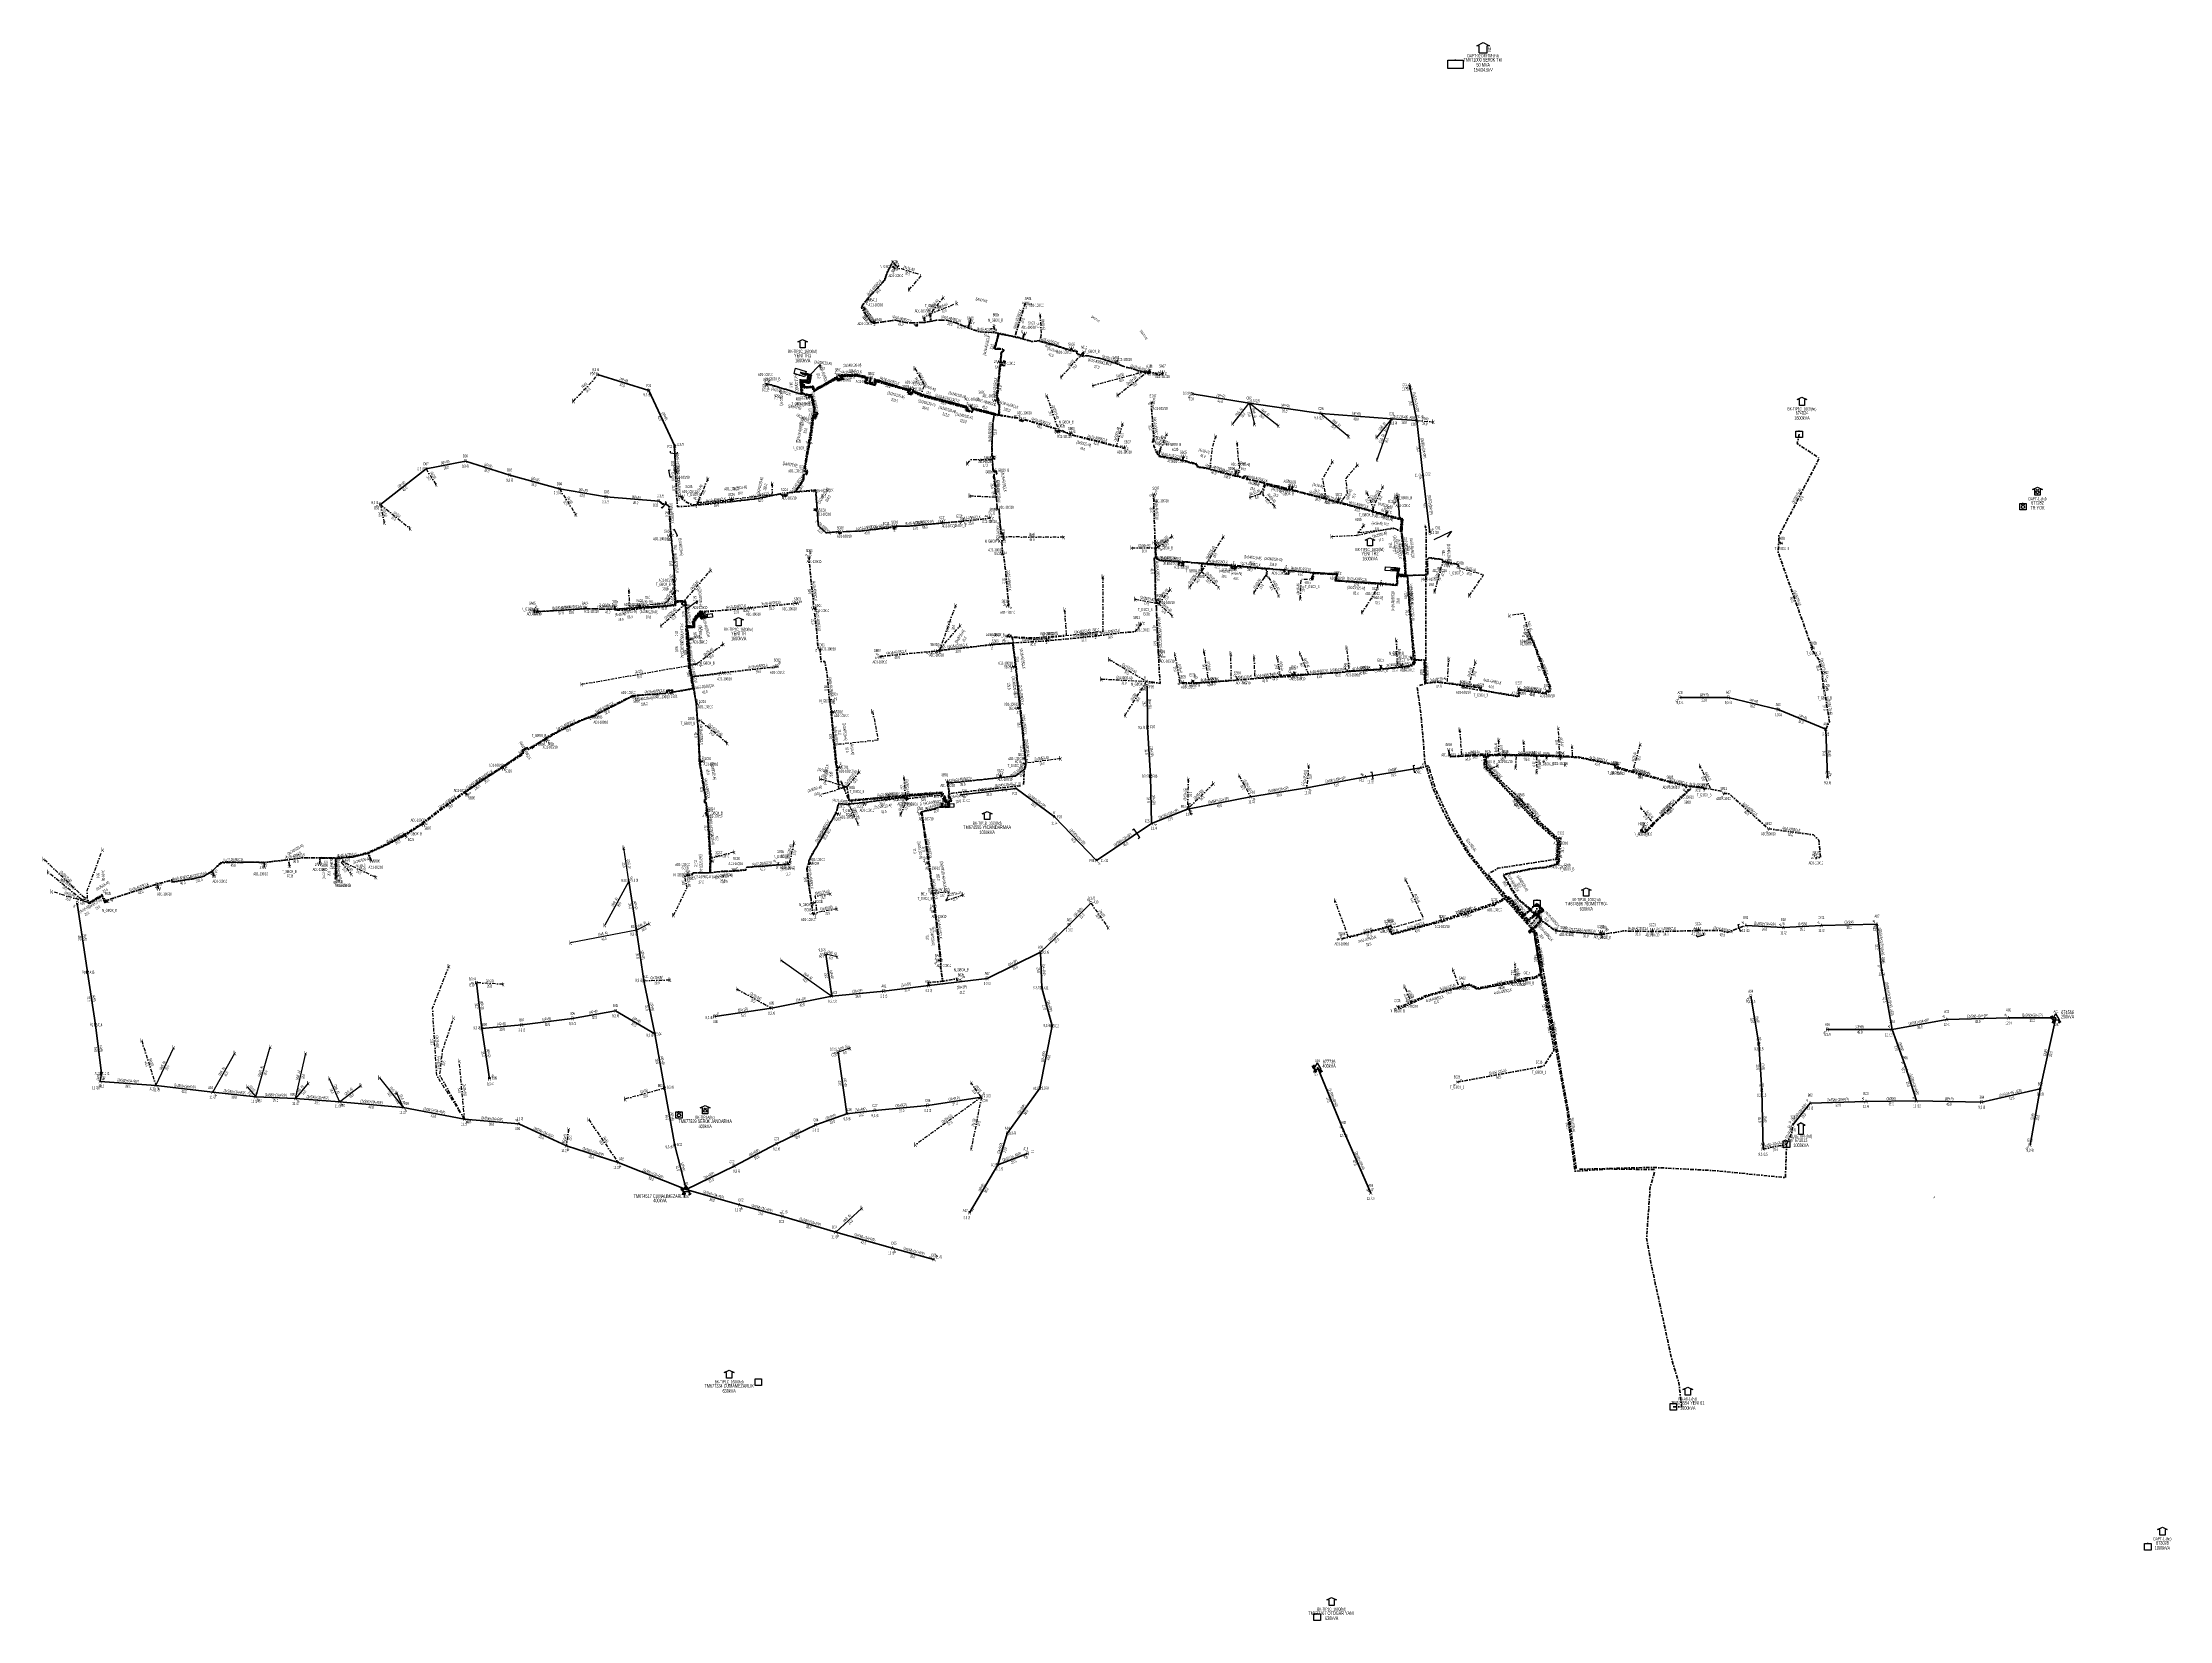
# Model space of a CAD drawing. Header units: millimetres. Extents: x 595692 to 597161, y 4087450 to 4088540.
import ezdxf
from ezdxf.enums import TextEntityAlignment as Align

# ---------------------------------------------------------------- set-up
doc = ezdxf.new("R2010")
doc.units = ezdxf.units.MM
doc.linetypes.add('DASHDOT', pattern=[5, 2.5, -1.25, 0, -1.25])
for name, color, linetype, lineweight in [('DIREK_AG_MEVCUT', 120, 'Continuous', 25), ('DIREK_AYD_MEVCUT', 190, 'Continuous', 25), ('DIREK_AYD_YENI', 152, 'Continuous', 25), ('DIREK_BOX_MEVCUT', 5, 'Continuous', 25), ('DIREK_BOX_YENI', 5, 'Continuous', 25), ('DIREK_OG_MEVCUT', 16, 'Continuous', 25), ('HAT_ABONE_HAVAI_MEVCUT', 56, 'Continuous', 30), ('HAT_ABONE_YERALTI_MEVCUT', 56, 'DASHDOT', 30), ('HAT_ABONE_YERALTI_YENI', 30, 'DASHDOT', 30), ('HAT_AG_HAVAI_MEVCUT', 126, 'Continuous', 50), ('HAT_AG_YERALTI_MEVCUT', 126, 'DASHDOT', 50), ('HAT_AYD_YERALTI_MEVCUT', 150, 'DASHDOT', 40), ('HAT_AYD_YERALTI_YENI', 4, 'DASHDOT', 40), ('HAT_BOX_YERALTI_MEVCUT', 192, 'DASHDOT', 50), ('HAT_BOX_YERALTI_YENI', 5, 'DASHDOT', 50), ('HAT_ENH_YERALTI_YENI', 6, 'DASHDOT', 70), ('HAT_OG_HAVAI_BYSK', 1, 'Continuous', 70), ('HAT_OG_HAVAI_MEVCUT', 48, 'Continuous', 70), ('HAT_OG_YERALTI_YENI', 1, 'DASHDOT', 70), ('KOFRE_ABONE_MEVCUT', 6, 'Continuous', 25), ('KOFRE_ENH_MEVCUT', 6, 'Continuous', 25), ('KULLANICI', 1, 'Continuous', 25), ('NODE_ABONE_MEVCUT', 5, 'Continuous', 25), ('NODE_AG_YENI', 5, 'Continuous', 25), ('NODE_AYD_YENI', 5, 'Continuous', 25), ('NODE_ENH_MEVCUT', 5, 'Continuous', 25), ('NODE_OG_MEVCUT', 5, 'Continuous', 25), ('NODE_OG_YENI', 5, 'Continuous', 25), ('TRAFO_MEVCUT', 5, 'Continuous', 30), ('TRAFO_TADILAT_BYSK', 5, 'Continuous', 30)]:
    doc.layers.add(name, color=color, linetype=linetype, lineweight=lineweight)
for name, color, linetype in [('DIREK_OG_TADILAT_BYSK', 1, 'Continuous'), ('NIA_AG', 5, 'Continuous'), ('NIA_OG', 6, 'Continuous')]:
    doc.layers.add(name, color=color, linetype=linetype)
doc.styles.add('Direk', font='B_CAD')
doc.styles.get("Standard").update_dxf_attribs({"font": 'Arial'})

# ---------------------------------------------------------------- blocks, each defined once
blk = doc.blocks.new('AG_NIA', base_point=(-64.4296, 129.8924))
at = {"layer": 'NIA_AG'}
for p, q in [((-64.429604, 132.292432), (-65.529604, 132.292432)), ((-64.429604, 127.492432), (-64.429604, 132.292432)), ((-64.429604, 127.492432), (-65.529604, 127.492432))]:
    blk.add_line(p, q, dxfattribs=at)
blk = doc.blocks.new('OG_NIA', base_point=(-43.6726, 128.9236))
at = {"layer": 'NIA_OG'}
for p, q in [((-43.672618, 132.403582), (-45.232618, 132.403582)), ((-43.672618, 125.443582), (-43.672618, 132.403582)), ((-43.672618, 125.443582), (-45.232618, 125.443582))]:
    blk.add_line(p, q, dxfattribs=at)
blk = doc.blocks.new('MEV_BINA_KARE')
at = {"layer": 'TRAFO_MEVCUT', "linetype": 'Continuous'}
for p, q in [((-2.25, -2.25), (-2.25, 2.25)), ((-2.25, 2.25), (2.25, 2.25)), ((0, 1.8), (0, 2.7)), ((2.25, 2.25), (2.25, -2.25)), ((2.25, -2.25), (-2.25, -2.25))]:
    blk.add_line(p, q, dxfattribs=at)
blk = doc.blocks.new('MEV_BETKOSK')
at = {"layer": 'TRAFO_MEVCUT', "linetype": 'Continuous'}
for p, q in [((-3.4, 2), (0, 3.6)), ((-1.8, 2), (-3.4, 2)), ((-1.8, -2), (-1.8, 2)), ((0, 3.6), (3.4, 2)), ((3.4, 2), (1.8, 2)), ((1.8, 2), (1.8, -2)), ((1.8, -2), (-1.8, -2))]:
    blk.add_line(p, q, dxfattribs=at)
blk = doc.blocks.new('MEV_DIREK')
h = blk.add_hatch(color=32)
h.paths.add_polyline_path([(-2.1, 1), (-2.4, 1.1), (-3.3, -0.5), (-3.1, -0.7), (-2.7, 0.1), (-1.9, -0.4), (-1.8, -0.2), (-2.6, 0.2)])
h.paths.add_polyline_path([(-3.5, -0.2), (-3.3, -0.2), (-2.6, 1), (-2.7, 1.1)])
h.paths.add_polyline_path([(-3.5, 0.3), (-3.4, 0.2), (-3.1, 0.8), (-3.2, 0.9)])
h.paths.add_polyline_path([(-3.6, 0.8), (-3.7, 0.7), (-3.5, 0.6), (-3.5, 0.7)])
h.paths.add_polyline_path([(-1.5, -2.3), (-2.3, -2.3), (-2.5, -3.5), (-2.4, -3.5), (-2.2, -2.5), (-1.9, -2.5), (-2.1, -3.5), (-2, -3.5), (-1.8, -2.5), (-1.5, -2.5), (-1.7, -3.5), (-1.6, -3.5), (-1.4, -2.5), (-1.1, -2.5), (-1.3, -3.5), (-1.2, -3.5), (-1, -2.5), (-0.7, -2.5), (-0.9, -3.5), (-0.8, -3.5), (-0.6, -2.3), (-1.3, -2.3), (-1.3, -1.4), (-1.5, -1.4)])
at = {"layer": 'TRAFO_MEVCUT'}
for points in [[(2.4, -1.6), (2.1, -1.9), (2.1, -1.4), (1.9, -1.4), (2, -2.3), (2.2, -2), (2.3, -2.7), (2.1, -2.7), (2.4, -2.9), (2.4, -2.9), (2.6, -2.5), (2.4, -2.6)], [(2.4, -1.6), (2.1, -1.9), (2.1, -1.4), (1.9, -1.4), (2, -2.3), (2.2, -2), (2.3, -2.7), (2.1, -2.7), (2.4, -2.9), (2, -3.2), (2.2, -3.8), (2.3, -3.7), (2.1, -3.3), (2.3, -3.1), (2.4, -3.6), (2.5, -3.6), (2.3, -3.1), (2.5, -2.9), (2.7, -3.4), (2.7, -3.4), (2.6, -2.9), (2.7, -2.8), (2.9, -3.2), (3, -3.2), (2.8, -2.7), (3, -2.6), (3.1, -3.1), (3.2, -3), (3, -2.4), (2.4, -2.9), (2.6, -2.5), (2.4, -2.6)], [(3, -2.6), (3.1, -3.1), (3.2, -3), (3, -2.4), (2.4, -2.9), (2.6, -2.5), (2.4, -2.6), (2.4, -1.6), (2.1, -1.9), (2.1, -1.4), (1.9, -1.4), (2, -2.3), (2.2, -2), (2.3, -2.7), (2.1, -2.7), (2.4, -2.9), (2, -3.2), (2.2, -3.8), (2.3, -3.7), (2.1, -3.3), (2.3, -3.1), (2.4, -3.6), (2.5, -3.6), (2.3, -3.1), (2.5, -2.9), (2.7, -3.4), (2.7, -3.4), (2.6, -2.9), (2.7, -2.8), (2.9, -3.2), (3, -3.2), (2.8, -2.7)]]:
    blk.add_hatch(color=32, dxfattribs=at).paths.add_polyline_path(points)
at = {"layer": 'TRAFO_MEVCUT', "linetype": 'Continuous'}
for p, q in [((-2.5, -1.4), (0, 2.9)), ((2.5, -1.4), (0, 2.9)), ((-2.5, -1.4), (2.5, -1.4))]:
    blk.add_line(p, q, dxfattribs=at)
at = {"layer": 'TRAFO_MEVCUT', "color": 32, "flags": 128}
blk.add_lwpolyline([(1.9, -1.4), (2.1, -1.4), (2.1, -1.9), (2.4, -1.6), (2.4, -2.6), (2.6, -2.5), (2.4, -2.9), (3, -2.4), (3.2, -3), (3.1, -3.1), (3, -2.6), (2.8, -2.7), (3, -3.2), (2.9, -3.2), (2.7, -2.8), (2.6, -2.9), (2.7, -3.4), (2.7, -3.4), (2.5, -2.9), (2.3, -3.1), (2.5, -3.6), (2.4, -3.6), (2.3, -3.1), (2.1, -3.3), (2.3, -3.7), (2.2, -3.8), (2, -3.2), (2.4, -2.9), (2.1, -2.7), (2.3, -2.7), (2.2, -2), (2, -2.3), (1.9, -1.4)], dxfattribs=at)
at = {"layer": 'TRAFO_TADILAT_BYSK', "color": 32, "flags": 128}
for points in [[(-3.5, 0.6), (-3.5, 0.7), (-3.6, 0.8), (-3.7, 0.7), (-3.5, 0.6)], [(-3.3, -0.2), (-2.6, 1), (-2.7, 1.1), (-3.5, -0.2), (-3.3, -0.2)], [(-3.4, 0.2), (-3.1, 0.8), (-3.2, 0.9), (-3.5, 0.3), (-3.4, 0.2)], [(-1.8, -0.2), (-2.6, 0.2), (-2.1, 1), (-2.4, 1.1), (-3.3, -0.5), (-3.1, -0.7), (-2.7, 0.1), (-1.9, -0.4), (-1.8, -0.2)], [(-1.3, -1.4), (-1.5, -1.4), (-1.5, -2.3), (-2.3, -2.3), (-2.5, -3.5), (-2.4, -3.5), (-2.2, -2.5), (-1.9, -2.5), (-2.1, -3.5), (-2, -3.5), (-1.8, -2.5), (-1.5, -2.5), (-1.7, -3.5), (-1.6, -3.5), (-1.4, -2.5), (-1.1, -2.5), (-1.3, -3.5), (-1.2, -3.5), (-1, -2.5), (-0.7, -2.5), (-0.9, -3.5), (-0.8, -3.5), (-0.6, -2.3), (-1.3, -2.3), (-1.3, -1.4)]]:
    blk.add_lwpolyline(points, dxfattribs=at)
blk = doc.blocks.new('MEV_OZELBINA_KARE')
at = {"layer": 'TRAFO_MEVCUT', "linetype": 'Continuous'}
for p, q in [((-2.25, 2.25), (2.25, 2.25)), ((-2.25, -2.25), (-2.25, 2.25)), ((0, 1.8), (0, 2.7)), ((2.25, 2.25), (2.25, -2.25)), ((2.25, -2.25), (-2.25, -2.25))]:
    blk.add_line(p, q, dxfattribs=at)
for centre, radius in [((0, -0.215091), 1.049264), ((-0.592312, 1.488957), 0.15614), ((0.592312, 1.488957), 0.15614)]:
    blk.add_circle(centre, radius, dxfattribs=at)
blk = doc.blocks.new('MEV_BETKOSK_OZEL')
at = {"layer": 'TRAFO_MEVCUT', "linetype": 'Continuous'}
for p, q in [((-3.4, 2), (0, 3.6)), ((-1.8, 2), (-3.4, 2)), ((-1.8, -2), (-1.8, 2)), ((0, 3.6), (3.4, 2)), ((3.4, 2), (1.8, 2)), ((1.8, 2), (1.8, -2)), ((1.8, -2), (-1.8, -2))]:
    blk.add_line(p, q, dxfattribs=at)
for centre, radius in [((0, 0), 1.049264), ((-0.592312, 1.704048), 0.15614), ((0.592312, 1.704048), 0.15614)]:
    blk.add_circle(centre, radius, dxfattribs=at)
blk = doc.blocks.new('MEV_INDMERK_KARE')
at = {"layer": 'TRAFO_MEVCUT', "linetype": 'Continuous'}
for p, q in [((-5.268651, -2.925), (-5.268651, 2.925)), ((-5.268651, 2.925), (5.268651, 2.925)), ((0, 2.535), (0, 3.315)), ((5.268651, 2.925), (5.268651, -2.925)), ((5.268651, -2.925), (-5.268651, -2.925))]:
    blk.add_line(p, q, dxfattribs=at)
blk = doc.blocks.new('MEV_INDMERK')
at = {"layer": 'TRAFO_MEVCUT', "linetype": 'Continuous'}
for p, q in [((-4.4, 2.4), (0, 4.6)), ((-2.8, 2.4), (-4.4, 2.4)), ((-2.8, -2.4), (-2.8, 2.4)), ((0, 4.6), (4.4, 2.4)), ((4.4, 2.4), (2.8, 2.4)), ((2.8, -2.4), (2.8, 2.4)), ((-2.8, -2.4), (2.8, -2.4))]:
    blk.add_line(p, q, dxfattribs=at)
at = {"layer": 'TRAFO_MEVCUT', "linetype": 'Continuous', "width": 0.6}
blk.add_text('İND.', height=2, rotation=90, dxfattribs=at).set_placement((5.417363, -0.010583), align=Align.CENTER)
blk = doc.blocks.new('MEV_DAPT_OZEL')
at = {"layer": 'TRAFO_MEVCUT', "linetype": 'Continuous'}
for p, q in [((-3.4, 2), (0, 3.6)), ((-1.8, 2), (-3.4, 2)), ((-1.8, -2), (-1.8, 2)), ((0, 3.6), (3.4, 2)), ((1.8, 2), (1.8, -2)), ((3.4, 2), (1.8, 2)), ((1.8, -2), (-1.8, -2))]:
    blk.add_line(p, q, dxfattribs=at)
for centre, radius in [((0, 0), 1.049264), ((-0.592312, 1.704048), 0.15614), ((0.592312, 1.704048), 0.15614)]:
    blk.add_circle(centre, radius, dxfattribs=at)
blk = doc.blocks.new('MEV_KULE')
at = {"layer": 'TRAFO_MEVCUT', "linetype": 'Continuous'}
for p, q in [((0, 4.726056), (-2.7455, 3.111056)), ((-1.4535, 3.111056), (-2.7455, 3.111056)), ((-1.4535, -3.111056), (-1.4535, 3.111056)), ((0, 4.726056), (2.7455, 3.111056)), ((1.4535, 3.111056), (2.7455, 3.111056)), ((1.4535, 3.111056), (1.4535, -3.111056)), ((-1.4535, -3.111056), (1.4535, -3.111056))]:
    blk.add_line(p, q, dxfattribs=at)
blk = doc.blocks.new('MEV_DAPT')
at = {"layer": 'TRAFO_MEVCUT', "linetype": 'Continuous'}
for p, q in [((-3.4, 2), (0, 3.6)), ((-1.8, 2), (-3.4, 2)), ((-1.8, -2), (-1.8, 2)), ((0, 3.6), (3.4, 2)), ((3.4, 2), (1.8, 2)), ((1.8, 2), (1.8, -2)), ((1.8, -2), (-1.8, -2))]:
    blk.add_line(p, q, dxfattribs=at)

msp = doc.modelspace()

# ---------------------------------------------------------------- linework, layer by layer
at = {"layer": 'HAT_ABONE_HAVAI_MEVCUT'}
for p, q in [((596513.824142, 4088276.785134), (596525.12351, 4088291.16959)), ((596525.12351, 4088291.16959), (596528.9233, 4088276.669873)), ((596545.290326, 4088275.402005), (596525.12351, 4088291.16959)), ((596574.79546, 4088283.876876), (596594.014248, 4088268.144393)), ((596623.554, 4088280.176), (596613.355704, 4088267.6865)), ((596623.554, 4088280.176), (596613.470965, 4088251.895777)), ((596096.885, 4087960.973), (596093.338102, 4087984.006488)), ((596096.885, 4087960.973), (596080.12339, 4087930.539422)), ((596102.014653, 4087927.265147), (596110.89801, 4087931.69203)), ((596102.014653, 4087927.265147), (596056.409625, 4087918.443729)), ((596202.065635, 4087906.56865), (596236.906, 4087881.534)), ((596240.593722, 4087908.758188), (596232.863, 4087910.581)), ((595770.234582, 4087819.81753), (595782.485977, 4087846.169977)), ((595809.599764, 4087815.330114), (595824.636836, 4087842.27553)), ((595839.155536, 4087812.012217), (595849.17518, 4087846.51776)), ((595866.649895, 4087810.971017), (595873.645923, 4087842.173317)), ((596249.458856, 4087845.715153), (596241.374851, 4087842.994818)), ((595889.905767, 4087824.853922), (595896.86887, 4087808.737592)), ((595924.572653, 4087825.297232), (595941.028255, 4087804.772979)), ((595833.304661, 4087818.943843), (595839.155536, 4087812.012217)), ((595875.330503, 4087821.426382), (595866.649895, 4087810.971017)), ((595896.86887, 4087808.737592), (595911.716646, 4087819.888843)), ((595941.028255, 4087804.772979), (595936.542038, 4087814.746441)), ((596239.693137, 4087718.698374), (596257.725321, 4087735.235629))]:
    msp.add_line(p, q, dxfattribs=at)
at = {"layer": 'HAT_ABONE_YERALTI_MEVCUT', "flags": 128}
for points in [[(596290.402306, 4088369.513663), (596298.961773, 4088379.463486), (596285.119298, 4088383.835822), (596282.297347, 4088384.387943), (596282.340629, 4088385.559354)], [(596313.960938, 4088364.127188), (596304.730719, 4088352.703514)], [(596304.730719, 4088352.703514), (596323.291779, 4088360.187499)], [(596380.764066, 4088352.143861), (596381.572219, 4088338.20547)], [(596381.572219, 4088338.20547), (596380.181959, 4088333.785489), (596390.705288, 4088331.00129), (596401.983653, 4088327.226105), (596405.994787, 4088326.801397), (596406.300983, 4088326.743595), (596405.887921, 4088325.735724), (596406.928836, 4088324.810466), (596408.068886, 4088324.480017), (596408.845442, 4088323.753028), (596410.729003, 4088323.290399), (596410.792625, 4088326.258242)], [(596395.249718, 4088309.044361), (596410.792625, 4088326.258242)], [(596058.512554, 4088292.594377), (596072.424359, 4088307.183612), (596075.083272, 4088310.804989)], [(596294.361728, 4088315.036112), (596301.065335, 4088303.290408)], [(596417.310676, 4088303.35911), (596456.342981, 4088313.926621)], [(596434.438, 4088296.713), (596456.342981, 4088313.926621)], [(596293.03853, 4088301.076012), (596293.189901, 4088299.929553), (596298.59858, 4088297.751561), (596301.065335, 4088303.290408)], [(596385.342661, 4088296.389833), (596393.514821, 4088272.704499)], [(596393.514821, 4088272.704499), (596396.799633, 4088271.517973), (596402.317211, 4088269.049583), (596414.949561, 4088265.891495), (596420.721238, 4088264.548401), (596433.524501, 4088261.066323), (596433.817172, 4088262.38271)], [(596437.645844, 4088276.926938), (596433.817172, 4088262.38271)], [(596502.104411, 4088268.317857), (596499.681313, 4088260.749672), (596498.045222, 4088245.993239), (596489.620445, 4088247.376079), (596489.253813, 4088247.442896), (596489.661918, 4088249.118274), (596479.175428, 4088251.836567), (596462.985692, 4088254.922055), (596463.825138, 4088258.874691)], [(596463.825138, 4088258.874691), (596468.245381, 4088269.817418)], [(596641.048, 4088279.127), (596652.3042, 4088278.174614)], [(596330.664557, 4088249.354653), (596333.085678, 4088252.092299), (596347.585825, 4088252.35008), (596347.966508, 4088248.847509), (596348.347191, 4088245.344938), (596348.806425, 4088243.739282)], [(596516.797058, 4088263.571623), (596517.635639, 4088252.588052), (596518.512897, 4088246.925747), (596517.127865, 4088241.121481), (596521.157149, 4088239.850986), (596521.629047, 4088241.048881), (596524.170037, 4088240.685883), (596523.843338, 4088239.233888), (596534.551796, 4088236.547699), (596545.646791, 4088233.937199), (596552.688963, 4088231.940707), (596552.963733, 4088234.224017)], [(596582.79134, 4088250.895995), (596575.870684, 4088238.965505), (596576.90886, 4088232.358931), (596577.663897, 4088228.489366), (596577.130841, 4088225.706311), (596566.329686, 4088228.414942), (596553.211086, 4088231.820663), (596552.963733, 4088234.224017)], [(595956.73, 4088245.731), (595963.585669, 4088235.017678)], [(596151.316421, 4088238.747756), (596144.2411, 4088222.36616)], [(596332.239171, 4088227.161969), (596350.323524, 4088226.272833), (596348.729806, 4088240.470766), (596348.806425, 4088243.739282)], [(596600.020319, 4088248.520698), (596591.865042, 4088239.119772), (596592.823765, 4088228.577689), (596589.901919, 4088224.830482), (596588.467586, 4088222.506862), (596607.153424, 4088217.717913), (596610.347811, 4088216.919316), (596610.823894, 4088218.920217)], [(596048.839258, 4088231.971263), (596060.231806, 4088214.190061)], [(596195.80707, 4088235.289934), (596195.627036, 4088227.992291), (596157.94162, 4088223.463571), (596144.2411, 4088222.36616)], [(596525.723356, 4088226.133486), (596533.039608, 4088228.585251)], [(596533.039608, 4088228.585251), (596536.099048, 4088235.282288), (596547.061605, 4088232.523499), (596552.978481, 4088230.998905), (596552.963733, 4088234.224017)], [(596534.871119, 4088227.672301), (596534.755954, 4088230.055109), (596536.425747, 4088234.66519), (596553.123681, 4088230.599606), (596552.963733, 4088234.224017)], [(596542.933575, 4088219.809249), (596534.871119, 4088227.672301)], [(596606.443169, 4088229.311816), (596610.823894, 4088218.920217)], [(596617.413077, 4088233.544501), (596610.823894, 4088218.920217)], [(595925.241928, 4088221.06732), (595945.754831, 4088204.600367)], [(595925.241928, 4088221.06732), (595927.923994, 4088208.49618)], [(596599.532222, 4088199.9044), (596624.542284, 4088205.075339), (596627.222889, 4088203.804844), (596629.903494, 4088202.534349), (596630.517799, 4088211.1067), (596628.730729, 4088211.078777), (596610.920191, 4088215.877316), (596610.823894, 4088218.920217)], [(596600.542828, 4088201.678014), (596625.988076, 4088204.627328), (596629.673908, 4088202.924027), (596630.204444, 4088210.546997), (596624.927004, 4088211.775608), (596610.409453, 4088215.711499), (596610.823894, 4088218.920217)], [(596604.385663, 4088206.76717), (596600.542828, 4088201.678014)], [(596397.108202, 4088198.453893), (596353.282464, 4088198.779902)], [(596472.072023, 4088199.102902), (596461.761168, 4088191.270194)], [(596507.380791, 4088198.976009), (596492.263557, 4088174.908273)], [(596582.152461, 4088199.076792), (596599.532222, 4088199.9044)], [(596444.002533, 4088191.150454), (596461.761168, 4088191.270194)], [(596492.263557, 4088174.908273), (596492.846672, 4088180.036881), (596513.043912, 4088178.857136), (596512.855152, 4088177.347062), (596515.92249, 4088177.111113), (596516.111249, 4088178.385238), (596530.976041, 4088177.111113), (596537.865753, 4088176.592025), (596537.157906, 4088171.684284), (596538.620716, 4088170.766672)], [(596535.676072, 4088170.705325), (596536.969147, 4088172.392131), (596537.252286, 4088176.356076), (596516.441578, 4088178.102099), (596516.252819, 4088176.686404), (596512.713583, 4088177.111113), (596512.760773, 4088178.573997), (596492.941051, 4088179.848122), (596492.263557, 4088174.908273)], [(596653.37589, 4088161.045964), (596658.975887, 4088181.621564), (596669.519706, 4088179.650996), (596669.320939, 4088177.841479), (596669.320939, 4088177.841479)], [(596677.37926, 4088158.380412), (596687.099241, 4088172.601542), (596672.345829, 4088176.685558), (596669.320939, 4088177.841479)], [(596123.928516, 4088154.505889), (596127.862348, 4088160.232379), (596127.752868, 4088162.8677)], [(596133.31464, 4088152.401771), (596153.440009, 4088175.848463)], [(596424.18032, 4088171.172475), (596424.04365, 4088133.451477), (596396.846263, 4088130.17139), (596378.259104, 4088128.121335), (596363.362043, 4088129.078027), (596357.572718, 4088129.977033)], [(596462.826541, 4088152.741237), (596470.842099, 4088162.42363)], [(596484.151351, 4088164.005663), (596492.263557, 4088174.908273)], [(596492.263557, 4088174.908273), (596504.15349, 4088163.821481)], [(596528.571082, 4088160.252456), (596535.676072, 4088170.705325)], [(596538.620716, 4088170.766672), (596545.629673, 4088158.177762)], [(596560.595, 4088156.104), (596561.08561, 4088169.517591), (596568.006359, 4088169.579739)], [(596568.006359, 4088169.579739), (596569.499386, 4088169.269467), (596569.782524, 4088173.51655), (596585.725691, 4088172.765826), (596584.458556, 4088168.42005), (596605.127694, 4088166.862786), (596613.81062, 4088166.107749), (596613.905, 4088164.361726), (596613.102773, 4088162.238185), (596603.184061, 4088146.669546)], [(596133.31464, 4088152.401771), (596135.44149, 4088151.854233), (596135.357721, 4088153.585457), (596129.242592, 4088153.669226), (596129.075054, 4088151.212005), (596114.48019, 4088149.816972), (596096.33576, 4088148.207928), (596086.665524, 4088147.878472), (596087.188796, 4088151.185004)], [(596134.305626, 4088151.127646), (596135.660033, 4088151.356951), (596135.768932, 4088153.861641), (596128.944559, 4088154.043141), (596128.72676, 4088151.53845), (596117.800503, 4088150.340555), (596106.629456, 4088149.723496), (596087.027534, 4088148.380401), (596087.188796, 4088151.185004)], [(596096.859499, 4088162.028293), (596096.987803, 4088150.916984), (596121.296652, 4088152.831067), (596123.928516, 4088154.505889)], [(596118.999017, 4088137.412294), (596134.305626, 4088151.127646)], [(596322.497441, 4088151.548378), (596311.693926, 4088121.499498)], [(596357.572718, 4088129.977033), (596376.462668, 4088129.175445), (596399.096695, 4088130.945971), (596397.809098, 4088148.598952)], [(596446.438359, 4088155.804315), (596462.826541, 4088152.741237)], [(596471.919005, 4088144.265735), (596462.826541, 4088152.741237)], [(596311.693926, 4088121.499498), (596325.64406, 4088137.463514)], [(596162.112121, 4088124.674408), (596143.472758, 4088110.867155)], [(596064.194603, 4088096.99818), (596143.472758, 4088110.867155)], [(596428.540286, 4088114.099094), (596454.356034, 4088099.013494)], [(596422.996244, 4088100.613587), (596454.356034, 4088099.013494)], [(596439.473961, 4088075.512059), (596454.356034, 4088099.013494)], [(596265.1149, 4088078.285919), (596269.092846, 4088058.416436), (596242.175405, 4088055.562692), (596239.384127, 4088055.40319), (596239.028726, 4088055.364137), (596240.5388, 4088040.027448), (596241.96783, 4088025.35409), (596241.995753, 4088025.186553), (596247.077733, 4088026.359317), (596247.422784, 4088026.277611)], [(596164.658161, 4088056.414797), (596146.065, 4088071.921)], [(596394.918823, 4088045.679021), (596369.020999, 4088042.242128)], [(596229.131075, 4088031.633227), (596247.422784, 4088026.277611)], [(596255.897579, 4088036.478904), (596247.422784, 4088026.277611)], [(596286.778084, 4088032.663041), (596287.78081, 4088019.537566), (596289.091038, 4088017.969515)], [(596483.174031, 4088031.415914), (596482.513269, 4088010.662969)], [(596518.213298, 4088033.83639), (596526.162309, 4088019.324575)], [(596566.27703, 4088040.982556), (596564.920132, 4088025.54998)], [(596247.422784, 4088026.277611), (596229.290576, 4088020.627619)], [(596284.590269, 4088007.006), (596289.091038, 4088017.969515)], [(596500.578404, 4088028.419135), (596482.513269, 4088010.662969)], [(596169.41688, 4087981.119387), (596153.854253, 4087976.975705), (596151.569466, 4087999.980601), (596150.866207, 4088009.016381)], [(596255.063161, 4088000.635847), (596249.254014, 4088013.26052)], [(596208.013909, 4087974.543977), (596210.910006, 4087987.530823)], [(595720.928278, 4087949.508673), (595692.623197, 4087976.276366)], [(595737.061435, 4087947.01182), (595735.240363, 4087947.39574), (595733.098672, 4087951.751723), (595723.914808, 4087946.197845), (595722.862112, 4087948.956634), (595722.789512, 4087954.619411), (595724.460336, 4087959.405594), (595733.376019, 4087982.670848)], [(595894.832, 4087963.403), (595894.585407, 4087971.376885), (595894.520992, 4087976.700308), (595897.871748, 4087976.678829), (595899.804876, 4087976.936579), (595899.953264, 4087974.00141)], [(595898.44972, 4087973.765139), (595899.43973, 4087975.02493), (595899.203459, 4087976.528475), (595894.907618, 4087976.292203), (595894.87722, 4087966.151752), (595894.832, 4087963.403)], [(595898.44972, 4087973.765139), (595905.189338, 4087965.950629)], [(595922.121043, 4087963.680799), (595899.953264, 4087974.00141)], [(596199.859165, 4087973.28532), (596200.027941, 4087972.184486), (596207.94131, 4087972.547484), (596208.013909, 4087974.543977)], [(595719.077725, 4087948.164075), (595695.733477, 4087967.256552)], [(596127.690648, 4087937.428424), (596136.988637, 4087956.531695), (596135.454968, 4087964.200039), (596138.714783, 4087965.56694)], [(595721.980974, 4087946.749884), (595698.221702, 4087953.882346)], [(595719.077725, 4087948.164075), (595722.385443, 4087948.705498), (595723.614054, 4087945.578126), (595732.800709, 4087950.911412), (595734.811163, 4087946.611276), (595737.061435, 4087947.01182)], [(595720.928278, 4087949.508673), (595722.706971, 4087949.799072), (595722.743271, 4087948.347077), (595723.869572, 4087945.963349), (595732.912317, 4087951.311671), (595735.103196, 4087947.144706), (595737.061435, 4087947.01182)], [(595721.980974, 4087946.749884), (595722.708054, 4087946.961151), (595723.71328, 4087945.369542), (595732.648629, 4087950.479444), (595734.687006, 4087946.290999), (595737.061435, 4087947.01182)], [(596235.953943, 4087952.237213), (596225.339116, 4087950.664545), (596225.6704, 4087948.308751), (596225.177728, 4087946.532548)], [(596240.475711, 4087941.952408), (596226.958724, 4087939.290478), (596226.112111, 4087944.848679), (596225.177728, 4087946.532548)], [(596315.9815, 4087947.734405), (596317.754907, 4087951.780362), (596318.036049, 4087953.609501), (596310.134187, 4087952.89909), (596305.924658, 4087952.574726)], [(596315.9815, 4087947.734405), (596327.740706, 4087951.549461)], [(596415.96, 4087945.722), (596427.814986, 4087928.924534)], [(595983.379049, 4087796.691471), (595964.123154, 4087826.657223), (595961.201294, 4087873.406982), (595972.499153, 4087902.236)], [(596009.909832, 4087889.822786), (595991.541, 4087890.926)], [(596107.208493, 4087892.271163), (596125.103136, 4087892.890016)], [(596171.498485, 4087886.490228), (596195.372, 4087873.342)], [(595983.379049, 4087796.691471), (595966.265852, 4087827.046804), (595968.213758, 4087844.383173), (595975.810594, 4087866.589309)], [(595760.355914, 4087850.895668), (595770.234582, 4087819.81753)], [(595983.379049, 4087796.691471), (595979.706407, 4087836.786337)], [(596121.392921, 4087818.052119), (596094.227242, 4087810.577041)], [(596340.256038, 4087811.891612), (596294.767157, 4087778.979933)], [(596340.256038, 4087811.891612), (596333.275773, 4087821.68404)], [(596340.256038, 4087811.891612), (596333.275773, 4087776.132993)], [(596069.053073, 4087796.356045), (596089.500081, 4087766.624915)], [(596055.221784, 4087789.670922), (596053.672227, 4087778.204066)]]:
    msp.add_lwpolyline(points, dxfattribs=at)
at = {"layer": 'HAT_ABONE_YERALTI_YENI', "flags": 128}
for points in [[(596717.651137, 4088128.4677), (596719.746942, 4088128.320342), (596714.66387, 4088145.880045), (596704.883662, 4088144.380178)], [(596486.271385, 4088099.901194), (596486.53971, 4088098.044172), (596497.299979, 4088098.902353), (596494.110008, 4088119.796533)], [(596486.271385, 4088099.901194), (596487.187708, 4088097.84613), (596512.80111, 4088100.024589), (596512.551728, 4088118.298143)], [(596616.006009, 4088110.192315), (596615.71345, 4088107.494589), (596594.522981, 4088106.240325), (596592.623423, 4088122.225003)], [(596616.006009, 4088110.192315), (596617.033729, 4088107.692631), (596627.66197, 4088108.946896), (596626.934753, 4088127.450969)], [(596486.271385, 4088099.901194), (596485.417473, 4088098.176199), (596477.429789, 4088097.84613), (596474.054638, 4088117.606578)], [(596556.612142, 4088105.514966), (596556.304284, 4088103.589341), (596529.238576, 4088101.146826), (596528.555528, 4088116.220482)], [(596556.612142, 4088105.514966), (596556.106243, 4088103.655355), (596546.600238, 4088103.193258), (596544.807293, 4088115.644178)], [(596556.612142, 4088105.514966), (596557.030438, 4088103.787383), (596566.074345, 4088104.183466), (596560.360044, 4088118.186516)], [(596685.243537, 4088093.036697), (596684.510514, 4088094.985813), (596662.026172, 4088098.075265), (596663.062032, 4088114.455702)], [(596685.243537, 4088093.036697), (596686.141058, 4088095.929813), (596677.130158, 4088096.95963), (596681.48573, 4088112.568212)], [(596690.16187, 4088046.924351), (596690.042505, 4088049.004436), (596672.112323, 4088047.939831), (596670.682102, 4088065.61527)], [(596730.631894, 4088045.584654), (596731.356747, 4088048.03177), (596739.735437, 4088047.320851), (596738.713143, 4088066.745237)], [(596690.16187, 4088046.924351), (596688.846126, 4088046.416801), (596689.201585, 4088040.729448), (596691.029663, 4088038.190451), (596696.880313, 4088040.847948)], [(596690.16187, 4088046.924351), (596691.911802, 4088047.852903), (596697.458534, 4088047.77478), (596697.564598, 4088058.514931)], [(596690.16187, 4088046.924351), (596691.630297, 4088048.244159), (596709.504836, 4088047.6348), (596709.197435, 4088039.292756)], [(596730.631894, 4088045.584654), (596730.883191, 4088047.939479), (596715.293749, 4088047.888699), (596714.848408, 4088057.073186)], [(596730.631894, 4088045.584654), (596730.471546, 4088048.048792), (596723.557662, 4088047.814423), (596723.816241, 4088036.244579)], [(596730.631894, 4088045.584654), (596731.364662, 4088048.407072), (596748.551719, 4088047.31335), (596748.174932, 4088054.024387)], [(596777.698171, 4088039.471799), (596780.437869, 4088039.715387), (596790.203242, 4088036.981082), (596795.294919, 4088055.61546)], [(596839.462942, 4088024.115211), (596840.284073, 4088025.108388), (596843.889449, 4088024.803708), (596836.691006, 4088040.483172)], [(596796.320279, 4087997.135899), (596797.004172, 4087994.667289), (596799.578715, 4087995.129387), (596804.925842, 4088000.278472), (596795.761611, 4088011.749219)], [(596622.770736, 4087930.497079), (596623.748839, 4087928.920065), (596645.718272, 4087935.098969), (596633.325225, 4087962.05359)], [(596622.770736, 4087930.497079), (596621.260114, 4087929.091702), (596593.88414, 4087922.054617), (596584.561062, 4087947.424341)], [(596717.029213, 4087894.256372), (596716.144071, 4087892.173153), (596683.071095, 4087886.429942), (596676.535717, 4087889.532596), (596670.132367, 4087887.882248), (596666.142536, 4087899.568482)], [(596717.029213, 4087894.256372), (596716.606168, 4087892.767278), (596708.948553, 4087891.843083), (596708.782116, 4087903.774427)], [(596627.755132, 4087874.988584), (596628.642338, 4087872.718223), (596637.554217, 4087876.745072), (596632.657634, 4087888.037943)]]:
    msp.add_lwpolyline(points, dxfattribs=at)
at = {"layer": 'HAT_AG_HAVAI_MEVCUT'}
for p, q in [((596075.083272, 4088310.804989), (596110.578, 4088299.748)), ((596128.552, 4088261.433), (596110.578, 4088299.748)), ((596525.12351, 4088291.16959), (596485.792, 4088297.458)), ((596525.12351, 4088291.16959), (596574.79546, 4088283.876876)), ((596574.79546, 4088283.876876), (596623.554, 4088280.176)), ((596641.048, 4088279.127), (596623.554, 4088280.176)), ((595956.73, 4088245.731), (595983.878, 4088251.139)), ((595983.878, 4088251.139), (596014.533, 4088241.458)), ((595925.241928, 4088221.06732), (595956.73, 4088245.731)), ((596014.533, 4088241.458), (596048.839258, 4088231.971263)), ((596048.839258, 4088231.971263), (596081.126, 4088226.419)), ((596117.411705, 4088223.475666), (596081.126, 4088226.419)), ((596455.032201, 4088067.36025), (596454.672834, 4088095.780283)), ((596856.072644, 4088087.938352), (596822.725095, 4088087.801681)), ((596890.513556, 4088079.464794), (596856.072644, 4088087.938352)), ((596923.451, 4088066.071), (596890.513556, 4088079.464794)), ((596455.032201, 4088067.36025), (596457.032877, 4088033.592476)), ((596924.703163, 4088032.518661), (596923.451, 4088066.071)), ((596457.032877, 4088033.592476), (596457.811915, 4088000.822851)), ((596102.014653, 4087927.265147), (596096.885, 4087960.973)), ((595722.902528, 4087898.063961), (595715.86121, 4087945.741991)), ((596415.96, 4087945.722), (596400.887697, 4087930.854342)), ((596400.887697, 4087930.854342), (596381.023, 4087912.035)), ((596107.208493, 4087892.271163), (596102.014653, 4087927.265147)), ((595728.357098, 4087861.875963), (595722.902528, 4087898.063961)), ((596232.863, 4087910.581), (596236.906, 4087881.534)), ((596344.287513, 4087893.811055), (596381.023, 4087912.035)), ((596381.914, 4087887.283), (596381.023, 4087912.035)), ((595995.351, 4087859.27), (595991.541, 4087890.926)), ((596114.831414, 4087855.613946), (596107.208493, 4087892.271163)), ((596272.92, 4087885.095), (596236.906, 4087881.534)), ((596303.943687, 4087888.905842), (596272.92, 4087885.095)), ((596303.943687, 4087888.905842), (596344.287513, 4087893.811055)), ((596389.142814, 4087861.183871), (596381.914, 4087887.283)), ((596057.82, 4087866.218), (596087.659, 4087871.549)), ((596087.659, 4087871.549), (596114.831414, 4087855.613946)), ((596195.372, 4087873.342), (596156.145, 4087867.474)), ((596236.906, 4087881.534), (596195.372, 4087873.342)), ((596871.588, 4087881.492), (596877.205265, 4087848.716275)), ((595732.634851, 4087828.147771), (595728.357098, 4087861.875963)), ((595995.351, 4087859.27), (596022.887, 4087861.696)), ((596000.601, 4087824.572), (595995.351, 4087859.27)), ((596022.887, 4087861.696), (596057.82, 4087866.218)), ((596121.392921, 4087818.052119), (596114.831414, 4087855.613946)), ((596380.683, 4087817.973), (596389.142814, 4087861.183871)), ((596969.194, 4087858.636), (596924.5541, 4087858.528485)), ((597071.543901, 4087817.495167), (597082.388, 4087866.737)), ((596247.448488, 4087800.448877), (596241.374851, 4087842.994818)), ((596877.205265, 4087848.716275), (596879.165839, 4087816.702769)), ((595731.753, 4087822.755), (595732.634851, 4087828.147771)), ((596128.495303, 4087778.439951), (596121.392921, 4087818.052119)), ((596303.270452, 4087806.132583), (596340.256038, 4087811.891612)), ((596358.120544, 4087786.849399), (596380.683, 4087817.973)), ((596879.165839, 4087816.702769), (596880.109679, 4087775.937535)), ((597071.543901, 4087817.495167), (597031.13912, 4087808.380933)), ((597064.464291, 4087778.699741), (597071.543901, 4087817.495167)), ((596225.939, 4087792.66), (596247.448488, 4087800.448877)), ((596247.448488, 4087800.448877), (596266.76427, 4087802.583334)), ((596266.76427, 4087802.583334), (596303.270452, 4087806.132583)), ((596985.985, 4087809.3), (597031.13912, 4087808.380933)), ((596198.829277, 4087779.574328), (596225.939, 4087792.66)), ((596351.634, 4087765.1), (596358.120544, 4087786.849399)), ((596128.495303, 4087778.439951), (596136.362, 4087747.993)), ((596169.560512, 4087764.154798), (596198.829277, 4087779.574328)), ((596351.634, 4087765.1), (596372.209776, 4087772.953976)), ((596169.560512, 4087764.154798), (596136.362, 4087747.993)), ((596332.14, 4087731.912), (596351.634, 4087765.1))]:
    msp.add_line(p, q, dxfattribs=at)
at = {"layer": 'HAT_AG_YERALTI_MEVCUT', "flags": 128}
for points in [[(596622.88, 4088176.484), (596625.878838, 4088176.702974), (596626.52293, 4088177.038026), (596628.877675, 4088176.921948), (596628.341494, 4088174.207562), (596627.805314, 4088171.493176), (596634.271206, 4088171.207075), (596636.315561, 4088144.25213), (596638.810909, 4088113.018485)], [(596303.943687, 4087888.905842), (596303.497706, 4087890.981296), (596312.181748, 4087891.791062), (596313.60582, 4087892.014445), (596312.684362, 4087898.464651), (596312.321363, 4087901.368639), (596312.346704, 4087906.443238), (596310.285239, 4087924.622692), (596308.543377, 4087940.237028), (596307.055083, 4087952.833078), (596304.223503, 4087973.418067), (596301.55524, 4087993.085075), (596299.361382, 4088007.514292), (596299.14659, 4088008.760086), (596303.700181, 4088009.705171), (596307.953064, 4088010.843568), (596311.626008, 4088012.024925), (596314.482742, 4088012.218238), (596318.800062, 4088012.733738), (596318.344, 4088013.076)], [(596896.342, 4087779.358), (596900.034181, 4087787.387443), (596900.587177, 4087792.71577)], [(596880.109679, 4087775.937535), (596896.342, 4087779.358)]]:
    msp.add_lwpolyline(points, dxfattribs=at)
at = {"layer": 'HAT_AYD_YERALTI_MEVCUT', "flags": 128}
for points in [[(596262.487129, 4088362.459243), (596261.881341, 4088363.406511), (596273.30448, 4088375.935115), (596275.200576, 4088381.471726), (596277.845602, 4088386.259557), (596280.55759, 4088383.982826), (596281.184346, 4088383.779177)], [(596262.487129, 4088362.459243), (596261.775461, 4088363.249985), (596258.322553, 4088358.953619), (596257.531811, 4088356.60775), (596259.086938, 4088357.134911), (596259.719532, 4088355.737933), (596258.322553, 4088355.131698), (596264.835777, 4088346.304731), (596266.733558, 4088346.489237), (596265.776194, 4088347.832139)], [(596369.976606, 4088339.169615), (596368.479574, 4088335.7595), (596363.392465, 4088337.182836), (596370.582235, 4088360.12084), (596371.790661, 4088360.021998)], [(596265.776194, 4088347.832139), (596266.997139, 4088346.568312), (596281.019636, 4088348.466093), (596289.032491, 4088346.436521), (596294.330464, 4088346.621028), (596294.130882, 4088345.135285), (596296.049251, 4088345.041706), (596295.971268, 4088346.679338), (596300.743796, 4088346.75732), (596300.728199, 4088349.627075), (596300.748919, 4088350.515215)], [(596300.748919, 4088350.515215), (596300.925796, 4088346.837577), (596305.388793, 4088347.641396), (596310.391668, 4088348.457213), (596316.073676, 4088348.321163), (596321.875572, 4088346.948672), (596330.935616, 4088343.27495), (596332.575713, 4088347.043511)], [(596369.976606, 4088339.169615), (596368.391454, 4088335.788284), (596362.170948, 4088337.4752), (596351.443211, 4088339.478414), (596349.097343, 4088339.741995), (596338.877374, 4088340.44846), (596331.026767, 4088343.029571), (596332.618227, 4088347.674608), (596333.069915, 4088349.481359), (596332.575713, 4088347.043511)], [(596352.135504, 4088319.549502), (596355.270247, 4088319.262484), (596355.3919, 4088320.053226), (596353.384631, 4088320.397909), (596353.932068, 4088326.318338), (596355.026942, 4088327.271284), (596354.925564, 4088328.285056), (596348.822656, 4088328.528362), (596350.620154, 4088333.431525), (596351.887978, 4088339.153864), (596363.264123, 4088336.858075), (596368.678072, 4088335.555986), (596369.976606, 4088339.169615)], [(596402.496981, 4088329.033464), (596401.809524, 4088327.623365), (596390.776033, 4088331.186977), (596382.525449, 4088333.514744), (596380.332457, 4088334.165788), (596375.261163, 4088333.651806), (596368.86367, 4088335.46514), (596370.028697, 4088338.89169), (596369.976606, 4088339.169615)], [(596433.140087, 4088319.843116), (596432.790312, 4088318.630987), (596424.223938, 4088321.543554), (596417.818765, 4088322.96847), (596413.179743, 4088323.943719), (596410.630123, 4088323.423574), (596408.836526, 4088323.891468), (596408.181473, 4088324.624504), (596406.933754, 4088324.936434), (596406.048663, 4088325.775579), (596406.500961, 4088326.92972), (596402.009171, 4088327.569176), (596402.430276, 4088328.645334), (596402.496981, 4088329.033464)], [(596192.027015, 4088303.485453), (596192.536689, 4088304.337531), (596193.650318, 4088304.15935), (596216.032317, 4088297.25957), (596215.252572, 4088307.279508), (596220.017301, 4088306.813173), (596220.677256, 4088310.617789), (596218.759182, 4088310.913507), (596215.281366, 4088312.01638), (596215.061, 4088312.297)], [(596241.242553, 4088310.651894), (596243.396828, 4088308.727608), (596241.103675, 4088307.857792), (596240.523797, 4088309.51835), (596231.134711, 4088303.804172), (596224.829048, 4088300.641203), (596224.038306, 4088302.7904), (596218.72614, 4088302.465993), (596215.344754, 4088307.045835), (596220.089208, 4088306.5795), (596220.798848, 4088310.634589), (596215.061, 4088312.297)], [(596349.358245, 4088292.96841), (596351.791095, 4088293.516658), (596351.311378, 4088291.734852), (596352.544936, 4088289.781719), (596352.311262, 4088282.653482), (596348.489341, 4088283.813238), (596341.399019, 4088285.473796), (596333.969065, 4088287.243725), (596333.49462, 4088286.189402), (596330.278934, 4088287.03286), (596330.358008, 4088288.53527), (596311.319532, 4088293.554928), (596298.529229, 4088297.025748), (596293.046749, 4088299.424333), (596292.292908, 4088297.950917), (596290.031385, 4088298.464899), (596290.134181, 4088300.315236), (596266.740839, 4088307.507894), (596266.775105, 4088304.800919), (596263.080589, 4088305.689445), (596260.647738, 4088306.580348), (596261.709969, 4088308.807606), (596254.54848, 4088310.486615), (596245.237537, 4088310.41596), (596243.421466, 4088310.484491), (596243.866917, 4088308.702685), (596241.057146, 4088307.469127), (596240.440367, 4088309.04534), (596231.131783, 4088303.462674), (596224.826932, 4088300.344514), (596223.936029, 4088302.537506), (596218.487814, 4088302.160585), (596215.392712, 4088306.760931), (596217.654204, 4088306.558177), (596220.336801, 4088306.308633), (596221.00745, 4088311.096757), (596218.418432, 4088311.502266), (596215.061, 4088312.297)], [(596220.675222, 4088294.766515), (596222.525559, 4088296.308462), (596216.10819, 4088297.307401), (596215.791513, 4088297.459253), (596215.090195, 4088307.422266), (596219.925108, 4088306.985564), (596220.56285, 4088310.4861), (596218.987605, 4088310.704451), (596217.00685, 4088311.016381), (596215.061, 4088312.297)], [(596263.9423, 4088308.780946), (596263.213267, 4088305.881725), (596261.183695, 4088306.751542), (596262.185302, 4088309.150127), (596254.277879, 4088310.837044), (596247.271465, 4088310.730822), (596243.106889, 4088310.651748), (596243.607692, 4088308.885757), (596242.896024, 4088309.38656), (596241.242553, 4088310.651894)], [(596349.358245, 4088292.96841), (596351.783596, 4088293.682554), (596350.755631, 4088295.121704), (596352.091985, 4088308.142594), (596353.204273, 4088318.14636), (596354.883283, 4088317.46105), (596355.260203, 4088318.934466), (596352.135504, 4088319.549502)], [(596465.248549, 4088312.416401), (596465.538488, 4088310.834916), (596461.163047, 4088311.151213), (596461.031257, 4088311.757449), (596456.234087, 4088312.442759), (596454.837109, 4088311.783807), (596444.030298, 4088314.999492), (596439.180412, 4088316.132889), (596433.030171, 4088318.52819), (596433.140087, 4088319.843116)], [(596224.038, 4088283.569843), (596226.11928, 4088283.372841), (596226.353228, 4088284.09028), (596224.216508, 4088284.511385), (596224.668425, 4088286.580998), (596222.563797, 4088296.131987), (596220.675222, 4088294.766515)], [(596291.187579, 4088301.475142), (596290.660169, 4088298.691556), (596290.274936, 4088298.853759), (596290.538516, 4088300.475795), (596283.471935, 4088302.482974), (596269.185857, 4088307.042921), (596266.523692, 4088307.88638), (596266.444618, 4088305.066066), (596263.45049, 4088305.881725), (596263.9423, 4088308.780946)], [(596332.48679, 4088289.602045), (596333.653119, 4088287.43178), (596333.336822, 4088286.482889), (596330.542866, 4088287.168199), (596330.595582, 4088288.776042), (596298.587867, 4088297.434478), (596292.951294, 4088299.766154), (596292.241654, 4088298.326598), (596290.883199, 4088298.813208), (596291.288708, 4088301.002956), (596291.187579, 4088301.475142)], [(596217.690617, 4088244.363845), (596219.519518, 4088243.817294), (596219.598592, 4088244.845259), (596217.858959, 4088245.319705), (596220.267849, 4088260.533743), (596220.276994, 4088260.7024), (596221.331317, 4088260.540196), (596221.45297, 4088262.182507), (596220.500024, 4088262.30416), (596221.741807, 4088268.066423), (596223.79231, 4088282.428815), (596225.292693, 4088281.597522), (596226.022609, 4088283.260108), (596224.038, 4088283.569843)], [(596368.010596, 4088280.090431), (596367.61831, 4088278.997564), (596366.110628, 4088279.40875), (596366.384752, 4088280.77937), (596355.601348, 4088282.489638), (596352.277594, 4088283.174948), (596349.330761, 4088284.031585), (596341.115456, 4088286.305404), (596333.748374, 4088287.813086), (596332.48679, 4088289.602045)], [(596332.48679, 4088289.602045), (596333.953967, 4088287.333369), (596340.875597, 4088286.065545), (596349.202114, 4088283.838288), (596348.345476, 4088278.150215), (596347.558955, 4088264.095031), (596347.489379, 4088254.360959), (596349.236919, 4088254.258162), (596349.236919, 4088253.675649), (596347.821585, 4088253.468278)], [(596402.325747, 4088270.819723), (596401.757225, 4088269.618273), (596398.203713, 4088271.110364), (596395.284049, 4088272.671573), (596394.513582, 4088271.029262), (596393.114576, 4088271.434771), (596391.411439, 4088271.982208), (596392.242732, 4088273.381213), (596369.639975, 4088279.991264), (596369.194523, 4088278.380785), (596367.686841, 4088279.066095), (596368.010596, 4088280.090431)], [(596458.708229, 4088291.577682), (596457.550056, 4088291.399501), (596458.351868, 4088280.040488), (596459.13782, 4088268.220941), (596459.309148, 4088265.616763), (596458.418245, 4088265.548232), (596458.281183, 4088264.691594), (596459.639196, 4088264.964608)], [(596439.001187, 4088260.841033), (596439.027545, 4088259.892143), (596421.657573, 4088264.742029), (596418.468246, 4088265.480055), (596401.96809, 4088269.486482), (596402.325747, 4088270.819723)], [(596129.563059, 4088243.396789), (596128.963973, 4088243.287), (596128.552787, 4088255.725376), (596128.305539, 4088259.718181), (596128.552, 4088261.433)], [(596351.596073, 4088217.7764), (596351.241662, 4088218.315885), (596350.625585, 4088226.156112), (596349.617551, 4088236.832637), (596348.940019, 4088241.575359), (596350.822052, 4088242.25289), (596350.596208, 4088243.758516), (596350.445645, 4088244.737173), (596348.262488, 4088244.887736), (596347.681378, 4088252.363032), (596349.236505, 4088252.571016), (596349.157431, 4088253.493549), (596347.821585, 4088253.468278)], [(596459.639196, 4088264.964608), (596458.246917, 4088264.554533), (596458.349714, 4088264.074816), (596459.720334, 4088264.177612), (596459.274882, 4088261.744762), (596462.597411, 4088254.692281), (596479.113382, 4088251.574121), (596479.732831, 4088254.383161)], [(596479.732831, 4088254.383161), (596479.35324, 4088251.574121), (596489.393031, 4088248.867146), (596488.844783, 4088247.188137), (596496.272186, 4088246.147694), (596506.14065, 4088243.543516), (596515.460865, 4088240.973603), (596516.174199, 4088244.616859)], [(596133.677576, 4088226.556714), (596129.891238, 4088226.86853), (596129.312151, 4088238.272088), (596129.04488, 4088242.860238), (596129.563059, 4088243.396789)], [(596204.15523, 4088228.581314), (596204.788175, 4088227.528678), (596205.679078, 4088227.88504), (596206.837252, 4088229.355029), (596211.247222, 4088229.800481), (596216.949001, 4088237.818608), (596217.305362, 4088242.317668), (596219.309894, 4088242.362213), (596219.666255, 4088243.564932), (596217.690617, 4088244.363845)], [(596516.174199, 4088244.616859), (596515.700724, 4088240.905072), (596516.968547, 4088240.870807), (596521.423062, 4088239.534453), (596521.697186, 4088240.836541), (596523.855912, 4088240.459621), (596523.616054, 4088238.677815), (596526.597152, 4088238.300895), (596534.964409, 4088236.147812), (596544.82233, 4088233.670152), (596553.019691, 4088231.587864), (596554.443027, 4088231.245209), (596555.210507, 4088233.789182)], [(596124.812662, 4088199.430461), (596125.71753, 4088199.869607), (596125.135016, 4088209.326885), (596124.256959, 4088220.310541), (596122.338091, 4088221.30424), (596120.145099, 4088221.338506), (596117.411705, 4088223.475666)], [(596133.677576, 4088226.556714), (596133.257387, 4088225.321033), (596136.541908, 4088222.772698), (596140.704188, 4088220.932234), (596146.621988, 4088221.413586), (596167.564891, 4088223.59484), (596167.656786, 4088225.311804)], [(596167.656786, 4088225.311804), (596168.033706, 4088223.35867), (596183.418915, 4088224.900618), (596191.368511, 4088226.545362), (596201.236975, 4088228.635557), (596202.813188, 4088227.401999), (596204.286604, 4088227.573327), (596204.15523, 4088228.581314)], [(596204.15523, 4088228.581314), (596204.522219, 4088227.193755), (596205.759021, 4088227.558713), (596206.833619, 4088228.998269), (596211.41587, 4088229.667359), (596217.15382, 4088230.15397), (596225.649231, 4088230.579754), (596226.884753, 4088218.077764), (596225.891054, 4088217.872171), (596225.788257, 4088217.358189), (596226.920357, 4088217.209043)], [(596461.107165, 4088193.034053), (596460.250582, 4088193.303459), (596459.678493, 4088210.219594), (596459.291094, 4088224.210485), (596459.112914, 4088226.972284), (596459.023823, 4088227.996823), (596459.806737, 4088227.96665)], [(596555.210507, 4088233.789182), (596554.732966, 4088231.113419), (596568.9879, 4088227.404682), (596577.006026, 4088225.40015), (596586.449598, 4088222.771987), (596587.014844, 4088225.241494)], [(596587.014844, 4088225.241494), (596586.805959, 4088222.682896), (596590.01321, 4088222.014719), (596610.865547, 4088216.456717), (596615.542787, 4088215.253998), (596619.685486, 4088214.095824), (596620.47247, 4088216.294901)], [(596627.311788, 4088223.963803), (596628.122806, 4088223.902977), (596628.568229, 4088217.479885), (596628.973589, 4088211.631107), (596630.884576, 4088211.978559), (596630.531525, 4088201.856406), (596631.63179, 4088193.922915), (596632.499653, 4088183.761196), (596632.917875, 4088178.082486), (596633.16118, 4088171.898476), (596627.585433, 4088172.486464), (596627.979897, 4088175.96482), (596625.796388, 4088176.192769), (596622.88, 4088176.484)], [(596242.771227, 4088202.185858), (596242.443151, 4088201.20409), (596241.863273, 4088201.20409), (596241.942347, 4088202.416561), (596233.006959, 4088201.520387), (596227.500989, 4088206.577591), (596227.019366, 4088216.257247), (596225.662471, 4088216.444405), (596225.787243, 4088217.271019), (596226.920357, 4088217.209043)], [(596313.28129, 4088209.187267), (596313.10311, 4088208.296364), (596299.561384, 4088207.093645), (596289.627816, 4088206.158197), (596281.431509, 4088206.247288), (596281.69878, 4088204.866388), (596280.674241, 4088204.821843), (596280.394503, 4088206.200255)], [(596345.799249, 4088212.483608), (596346.111065, 4088211.726341), (596337.825667, 4088210.612712), (596328.025734, 4088209.632719), (596313.414926, 4088208.385455), (596313.28129, 4088209.187267)], [(596354.946527, 4088187.22946), (596354.299876, 4088196.020788), (596355.86341, 4088196.36824), (596355.110597, 4088201.348387), (596353.489154, 4088200.653483), (596353.66288, 4088203.606826), (596353.257519, 4088207.370891), (596352.388889, 4088217.331187), (596352.33098, 4088217.852365), (596351.596073, 4088217.7764)], [(596620.47247, 4088216.294901), (596620.041847, 4088214.006734), (596625.387265, 4088212.581289), (596629.262693, 4088211.512206), (596630.732683, 4088211.779476), (596630.335233, 4088202.16114), (596631.499341, 4088192.114649), (596632.436644, 4088181.489391), (596632.996575, 4088172.029007), (596627.68177, 4088172.532894), (596628.065683, 4088176.132085), (596626.014144, 4088176.396026), (596622.88, 4088176.484)], [(596124.812662, 4088199.430461), (596125.761783, 4088199.182225), (596127.231773, 4088185.506864), (596128.130441, 4088175.689076), (596128.068048, 4088169.455066), (596128.260429, 4088168.881794)], [(596280.394503, 4088206.200255), (596280.527617, 4088204.751311), (596279.399871, 4088204.643335), (596279.291895, 4088206.059017), (596274.528965, 4088204.835292), (596265.491245, 4088203.89066), (596256.801931, 4088202.783871), (596246.917652, 4088202.414858), (596243.412028, 4088202.230351), (596243.464744, 4088201.228744), (596242.674002, 4088201.202386), (596242.771227, 4088202.185858)], [(596462.288734, 4088155.026987), (596460.685108, 4088155.383348), (596460.283098, 4088159.409167), (596460.341006, 4088170.643454), (596459.935662, 4088179.716679), (596459.530301, 4088184.059831), (596460.688475, 4088184.407283), (596460.353324, 4088191.252247), (596460.147731, 4088192.588601), (596460.216262, 4088192.999787), (596461.107165, 4088193.034053)], [(596461.107165, 4088193.034053), (596460.44312, 4088192.755044), (596460.888571, 4088186.176068), (596460.888571, 4088184.325731), (596463.355687, 4088182.578191), (596471.887796, 4088182.235536), (596477.061886, 4088181.892881), (596476.787763, 4088180.213871), (596478.124117, 4088180.282402), (596478.00955, 4088181.629218)], [(596221.321072, 4088185.075798), (596221.241998, 4088183.494314), (596221.690085, 4088178.538995), (596222.764354, 4088167.221893), (596224.05717, 4088155.335689), (596224.564396, 4088150.165751), (596225.862025, 4088150.064374), (596225.841749, 4088149.273632), (596224.375145, 4088149.300832)], [(596358.311354, 4088151.210827), (596359.219987, 4088151.604533), (596357.986429, 4088163.186271), (596357.137767, 4088173.856852), (596355.574232, 4088186.191403), (596354.946527, 4088187.22946)], [(596478.00955, 4088181.629218), (596478.363804, 4088180.27453), (596479.388343, 4088180.27453), (596479.388343, 4088181.74452), (596482.506503, 4088181.432704), (596492.974613, 4088180.541801), (596513.643562, 4088179.160902), (596513.554472, 4088177.690912), (596514.712646, 4088177.557276), (596514.509039, 4088179.021348)], [(596514.509039, 4088179.021348), (596514.869935, 4088177.509233), (596515.478198, 4088177.468683), (596515.579575, 4088179.050167), (596536.294334, 4088176.982711), (596539.132896, 4088176.840783), (596549.586333, 4088175.935468), (596549.902629, 4088176.067258), (596550.706906, 4088176.348289)], [(596622.88, 4088176.484), (596627.858995, 4088175.809617), (596627.413544, 4088172.211739), (596633.204413, 4088171.732022), (596634.540768, 4088172.074677), (596648.692419, 4088172.383067), (596648.246967, 4088183.005371), (596649.514791, 4088184.273195), (596652.050438, 4088183.793478), (596658.663679, 4088183.142433), (596658.73221, 4088181.908875), (596662.741273, 4088181.360627), (596662.6949, 4088179.007235)], [(596104.148038, 4088151.90126), (596104.727508, 4088150.2285), (596116.137919, 4088150.776748), (596125.389604, 4088151.564854), (596128.473499, 4088151.873244), (596128.54203, 4088154.443156), (596128.162822, 4088162.832622), (596127.847087, 4088167.931171), (596127.907914, 4088168.498884), (596128.260429, 4088168.881794)], [(596128.260429, 4088168.881794), (596128.424409, 4088162.550568), (596128.924068, 4088154.523124), (596135.962201, 4088154.255853), (596136.75033, 4088136.665911), (596141.600216, 4088137.193073), (596141.389351, 4088139.69709), (596142.91812, 4088142.517404), (596146.239237, 4088146.708338), (596147.741647, 4088147.10371), (596147.662573, 4088145.495867), (596146.713683, 4088144.204321), (596146.924547, 4088143.202714), (596147.003621, 4088142.675553), (596149.560355, 4088142.886417), (596151.417, 4088144.176)], [(596550.706906, 4088176.348289), (596549.639049, 4088175.803677), (596550.060778, 4088174.011328), (596552.248498, 4088174.011328), (596552.248498, 4088175.566455), (596569.416503, 4088174.149868), (596585.675482, 4088172.858059), (596585.83993, 4088173.888397)], [(596585.83993, 4088173.888397), (596585.898208, 4088172.858059), (596585.23003, 4088168.71536), (596613.674156, 4088166.848022), (596616.346865, 4088166.848022), (596616.580627, 4088165.901517)], [(596616.580627, 4088165.901517), (596616.658681, 4088166.803477), (596627.171336, 4088165.778938), (596627.215881, 4088172.37162), (596627.527697, 4088175.356145), (596622.88, 4088176.484)], [(596639.559202, 4088113.083903), (596639.678621, 4088114.12579), (596636.280661, 4088148.645763), (596634.720213, 4088170.468945), (596634.485844, 4088171.562667), (596628.079759, 4088171.64079), (596628.275067, 4088176.250046), (596622.88, 4088176.484)], [(596031.301278, 4088148.512003), (596031.312147, 4088146.762299), (596033.85122, 4088147.163205), (596048.239303, 4088148.009563), (596065.790092, 4088149.078647), (596066.81463, 4088149.078647), (596066.552007, 4088150.084121)], [(596066.552007, 4088150.084121), (596067.081901, 4088149.212282), (596077.28274, 4088148.900466), (596087.059061, 4088148.75764), (596097.098852, 4088149.545747), (596104.226076, 4088150.162526), (596104.148038, 4088151.90126)], [(596180.7885, 4088149.695025), (596177.301162, 4088149.392126), (596164.458242, 4088148.253315), (596153.116362, 4088147.396677), (596151.745742, 4088147.396677), (596148.970236, 4088147.293881), (596149.160265, 4088146.824574)], [(596213.135886, 4088153.065352), (596206.61187, 4088152.287561), (596183.804754, 4088150.015758), (596181.17659, 4088149.703942), (596180.7885, 4088149.695025)], [(596224.375145, 4088149.300832), (596225.841749, 4088149.172255), (596225.780923, 4088148.665368), (596224.888803, 4088148.239584), (596226.625492, 4088132.555271), (596227.470268, 4088122.23837), (596228.881468, 4088121.367787)], [(596462.288734, 4088155.026987), (596460.818744, 4088155.249713), (596462.529573, 4088116.78532), (596463.813828, 4088116.617677)], [(596125.009179, 4088090.944742), (596126.449899, 4088091.174843), (596127.846877, 4088091.675646), (596141.333882, 4088093.977915), (596139.952983, 4088102.486038), (596138.168508, 4088110.450046), (596136.966398, 4088127.727735), (596136.55902, 4088136.446754), (596136.457642, 4088136.973915), (596141.323749, 4088137.399699), (596141.202096, 4088139.751651), (596142.59863, 4088142.444769), (596146.045455, 4088146.803989), (596147.586389, 4088147.2906), (596147.424185, 4088145.486085), (596146.207659, 4088143.823499), (596146.633443, 4088142.282565), (596147.261982, 4088142.26229), (596148.985395, 4088142.830002), (596151.417, 4088144.176)], [(596140.431975, 4088128.351847), (596137.471146, 4088127.757365), (596136.891268, 4088136.613679), (596141.741154, 4088137.035408), (596141.714796, 4088139.776648), (596143.583948, 4088143.014481), (596146.325188, 4088146.546463), (596147.458585, 4088146.810043), (596147.590375, 4088145.544856), (596146.483336, 4088143.937013), (596146.852349, 4088142.355529), (596151.417, 4088144.176)], [(596149.160265, 4088146.824574), (596148.751583, 4088145.909088), (596147.940566, 4088145.54413), (596146.886243, 4088143.982921), (596147.190374, 4088142.827221), (596151.417, 4088144.176)], [(596449.946587, 4088138.873892), (596450.597631, 4088138.428441), (596446.314444, 4088133.220085), (596439.735468, 4088132.808899), (596439.002422, 4088132.829286), (596419.469678, 4088130.310317), (596419.33478, 4088131.827652)], [(596140.431975, 4088128.351847), (596137.369593, 4088127.327404), (596137.904135, 4088118.240194), (596138.483222, 4088110.489338), (596139.463215, 4088106.168459), (596140.309573, 4088102.248486), (596155.677649, 4088104.163927), (596161.023067, 4088104.921194), (596161.66342, 4088104.866978)], [(596228.881468, 4088121.367787), (596228.788172, 4088121.210405), (596229.538329, 4088112.668081), (596232.260037, 4088112.610173), (596233.729688, 4088103.242859), (596235.368911, 4088086.180496), (596236.494623, 4088077.552773), (596238.666288, 4088077.954761)], [(596270.125771, 4088115.79921), (596271.001687, 4088116.273132), (596292.784265, 4088118.366754), (596309.380549, 4088119.968687)], [(596309.380549, 4088119.968687), (596311.789079, 4088120.415457), (596316.55541, 4088120.994544), (596331.478035, 4088122.464533), (596344.886124, 4088124.068159), (596347.310794, 4088124.415231)], [(596385.51087, 4088128.27203), (596385.392655, 4088126.901014), (596366.019396, 4088125.761711), (596360.194261, 4088125.392698), (596348.798179, 4088124.664624), (596347.310794, 4088124.415231)], [(596347.310794, 4088124.415231), (596352.700757, 4088124.682502), (596361.966148, 4088125.395224), (596363.703409, 4088112.254406), (596363.881589, 4088109.492606), (596361.817248, 4088109.080016)], [(596419.33478, 4088131.827652), (596419.32775, 4088130.249491), (596402.466999, 4088128.589323), (596385.575134, 4088126.982116), (596385.51087, 4088128.27203)], [(596144.16506, 4088083.297468), (596143.203105, 4088083.572542), (596141.54159, 4088094.033209), (596140.303106, 4088102.094251), (596156.407891, 4088103.992032), (596161.66342, 4088104.866978)], [(596161.66342, 4088104.866978), (596164.631224, 4088105.23301), (596177.593862, 4088106.703), (596194.476474, 4088108.529351), (596199.37644, 4088109.019348), (596199.234851, 4088109.787762)], [(596365.018533, 4088080.406926), (596366.867148, 4088081.105765), (596365.085342, 4088097.930125), (596364.078771, 4088107.846458), (596363.941709, 4088109.285609), (596361.817248, 4088109.080016)], [(596072.63608, 4088074.364096), (596072.620637, 4088075.273859), (596074.094053, 4088075.993435), (596087.765987, 4088082.812269), (596093.564868, 4088085.852215), (596099.653584, 4088088.909752), (596100.47131, 4088088.158802)], [(596100.47131, 4088088.158802), (596100.048955, 4088088.93611), (596106.928413, 4088089.595062), (596122.733411, 4088090.963978), (596123.260572, 4088092.281882), (596126.792554, 4088092.650895), (596127.003419, 4088091.464781), (596125.009179, 4088090.944742)], [(596039.097232, 4088057.860145), (596038.41552, 4088058.715172), (596039.867194, 4088059.459004), (596041.390851, 4088060.178843), (596049.711909, 4088065.101543), (596058.723735, 4088069.418996), (596063.726498, 4088071.783316), (596070.71666, 4088074.421759), (596072.053014, 4088075.038538), (596072.63608, 4088074.364096)], [(596147.928944, 4088043.931468), (596145.919648, 4088043.557456), (596145.120711, 4088058.004646), (596144.848175, 4088066.249372), (596144.780444, 4088067.174855), (596144.203341, 4088071.334335), (596143.391728, 4088081.832126), (596143.310626, 4088083.271683), (596144.16506, 4088083.297468)], [(596238.666288, 4088077.954761), (596236.494623, 4088077.244384), (596237.401197, 4088066.87238), (596238.322936, 4088055.220368), (596240.015133, 4088039.467189), (596242.423883, 4088039.801512)], [(596365.018533, 4088080.406926), (596367.045338, 4088080.406926), (596369.245868, 4088057.764628), (596370.604832, 4088045.788446), (596369.613916, 4088045.670531)], [(596010.25036, 4088038.669999), (596009.793898, 4088039.767529), (596019.113962, 4088046.590745), (596023.919242, 4088049.875366), (596023.412356, 4088050.787761), (596026.514499, 4088052.876132), (596027.183589, 4088052.267869), (596033.714319, 4088055.999979), (596038.163577, 4088058.607196), (596039.097232, 4088057.860145)], [(596353.419602, 4088034.461977), (596353.8874, 4088032.627541), (596363.618802, 4088033.586975), (596370.506167, 4088038.692534), (596370.677494, 4088042.598801), (596370.71176, 4088044.209279), (596370.608963, 4088045.751227), (596369.613916, 4088045.670531)], [(595985.05487, 4088020.706526), (595983.656807, 4088022.370456), (595993.050918, 4088028.823581), (596002.093583, 4088034.792631), (596009.714823, 4088039.74117), (596010.25036, 4088038.669999)], [(596150.645915, 4088007.088116), (596150.418354, 4088008.449375), (596151.035133, 4088009.306013), (596150.761009, 4088012.492704), (596150.075699, 4088015.405272), (596149.150531, 4088015.610865), (596149.202032, 4088017.105746), (596150.244388, 4088017.453198), (596147.788023, 4088031.825202), (596145.953831, 4088043.202157), (596147.928944, 4088043.931468)], [(596242.423883, 4088039.801512), (596240.104223, 4088039.066283), (596241.128762, 4088029.221805), (596242.227758, 4088029.571857), (596243.326755, 4088029.921909)], [(596318.344, 4088013.076), (596315.007038, 4088012.589941), (596313.46509, 4088012.350083), (596313.670683, 4088015.365447), (596319.530084, 4088016.187819), (596318.26226, 4088019.785696), (596318.125198, 4088022.80106), (596316.976465, 4088030.158929)], [(596316.976465, 4088030.158929), (596317.604493, 4088028.747078), (596336.758907, 4088030.665946), (596353.351071, 4088032.543109), (596353.419602, 4088034.461977)], [(595954.928463, 4087999.993984), (595954.710887, 4088000.907068), (595967.005348, 4088010.217004), (595978.052545, 4088018.279676), (595983.567717, 4088022.14773), (595985.05487, 4088020.706526)], [(596259.611288, 4088014.270444), (596259.652895, 4088015.429411), (596248.646329, 4088014.099116), (596246.693195, 4088014.133382), (596241.621902, 4088014.715895), (596239.771565, 4088007.999857), (596241.651943, 4088007.305257)], [(596243.326755, 4088029.921909), (596245.8941, 4088023.803722), (596248.754789, 4088016.877843), (596301.978669, 4088021.545283), (596313.346145, 4088022.52394), (596318.344, 4088013.076)], [(596287.412461, 4088017.92452), (596287.202356, 4088018.855961), (596259.824223, 4088015.497942), (596259.611288, 4088014.270444)], [(596287.412461, 4088017.92452), (596290.681628, 4088019.747399), (596305.27265, 4088020.962372), (596312.276161, 4088021.882172), (596318.344, 4088013.076)], [(596154.303, 4087974.858), (596153.134612, 4087975.370511), (596152.422875, 4087990.074453), (596151.480585, 4088006.119321), (596150.82954, 4088006.496242), (596150.645915, 4088007.088116)], [(596241.651943, 4088007.305257), (596239.600237, 4088007.794264), (596226.679927, 4087984.975348), (596223.235952, 4087979.468738), (596221.180022, 4087975.219816), (596221.04296, 4087973.780665), (596222.401814, 4087973.322381)], [(596318.344, 4088013.076), (596313.825216, 4088012.301794), (596311.635468, 4088012.301794), (596305.329805, 4088010.355351), (596298.946339, 4088008.98352), (596299.062156, 4088007.767438), (596298.0198, 4088007.593712)], [(596298.0198, 4088007.593712), (596299.177974, 4088007.535803), (596301.031052, 4087993.000721), (596303.760606, 4087973.757219), (596303.95474, 4087973.504243), (596302.564932, 4087973.504243)], [(595919.064197, 4087974.928423), (595916.796082, 4087980.394186), (595930.594784, 4087986.567937), (595942.176523, 4087992.590441), (595954.044123, 4088000.3353), (595954.518568, 4088000.625239), (595954.928463, 4087999.993984)], [(595810.325385, 4087964.463746), (595809.311786, 4087968.181549), (595811.599755, 4087970.543945), (595815.540288, 4087973.696371), (595831.679338, 4087974.210353), (595845.232378, 4087973.970423), (595844.988291, 4087970.617104)], [(595844.988291, 4087970.617104), (595845.343448, 4087973.987996), (595861.962215, 4087975.838333), (595871.066157, 4087977.129017), (595883.672434, 4087977.084472), (595883.127708, 4087972.841243)], [(595883.127708, 4087972.841243), (595883.661292, 4087977.315755), (595893.782794, 4087977.025816), (595895.20919, 4087976.922176), (595898.134936, 4087976.974892), (595906.490446, 4087977.712918), (595916.638306, 4087980.243294), (595919.064197, 4087974.928423)], [(595883.127708, 4087972.841243), (595883.84862, 4087976.975798), (595894.388002, 4087976.744163), (595894.502938, 4087965.671351), (595894.674265, 4087962.313332), (595895.804331, 4087961.536712)], [(596154.303, 4087974.858), (596153.078283, 4087975.030786), (596152.774152, 4087966.880058), (596141.48073, 4087966.819232), (596139.987496, 4087965.15867), (596136.966455, 4087964.834263), (596136.921264, 4087965.572411)], [(596169.393623, 4087968.908033), (596169.313756, 4087968.035268), (596167.265937, 4087967.832514), (596160.858897, 4087967.812239), (596153.017457, 4087966.880058), (596153.281038, 4087974.848307), (596154.303, 4087974.858)], [(596169.393623, 4087968.908033), (596169.51776, 4087968.099548), (596177.313161, 4087968.990451), (596177.669523, 4087970.415896), (596200.387548, 4087972.242247), (596206.356598, 4087972.598608), (596207.782043, 4087972.643153), (596206.935685, 4087973.044059), (596206.178418, 4087973.801327)], [(596222.401814, 4087973.322381), (596220.940164, 4087973.403744), (596219.67234, 4087969.463212), (596221.453665, 4087955.35964), (596222.656384, 4087948.677868), (596223.012745, 4087945.648797), (596223.939801, 4087938.430281), (596225.127119, 4087938.549585)], [(596302.564932, 4087973.504243), (596304.128466, 4087973.330517), (596305.981545, 4087957.868896), (596306.850175, 4087952.135935), (596308.179215, 4087940.280293), (596306.945657, 4087940.177497)], [(596739.138457, 4087974.448052), (596737.317263, 4087972.984157), (596730.01763, 4087970.705086), (596720.141656, 4087969.780246), (596700.405816, 4087965.755288), (596706.645312, 4087954.695476), (596710.877964, 4087948.251006), (596716.517103, 4087943.634604), (596718.597994, 4087941.520683), (596722.525858, 4087937.462591), (596723.318578, 4087937.165321), (596728.24005, 4087940.402263), (596723.991, 4087945.694)], [(595735.512151, 4087946.065925), (595735.086655, 4087947.482298), (595750.50613, 4087952.382264), (595767.668279, 4087957.93805), (595770.741894, 4087959.007133), (595771.974021, 4087955.635676)], [(595771.974021, 4087955.635676), (595771.200418, 4087959.146563), (595776.902197, 4087960.616553), (595781.00035, 4087961.462911), (595781.267621, 4087960.572008), (595795.566614, 4087962.66563), (595803.315323, 4087964.480876), (595809.140458, 4087967.975956), (595810.065627, 4087965.13192), (595810.325385, 4087964.463746)], [(596718.869404, 4087925.302937), (596722.905671, 4087928.866875), (596727.670052, 4087934.445156), (596724.449626, 4087938.22379), (596728.61471, 4087941.100704), (596723.991, 4087945.694)], [(596723.991, 4087945.694), (596727.914723, 4087940.679515), (596723.05764, 4087938.1094), (596726.429508, 4087934.215369), (596736.862434, 4087926.592145), (596737.094, 4087927.974)], [(596306.945657, 4087940.177497), (596308.247746, 4087940.0747), (596310.930104, 4087916.000507), (596312.158475, 4087906.428147), (596310.342403, 4087906.222554)], [(596737.094, 4087927.974), (596737.08024, 4087926.613926), (596746.881528, 4087925.895165), (596768.624959, 4087924.200063), (596767.926, 4087926.1)], [(596767.926, 4087926.1), (596768.624959, 4087924.112941), (596783.806065, 4087926.639495), (596803.547062, 4087926.290925), (596803.645, 4087927.35)], [(596803.645, 4087927.35), (596803.438159, 4087926.160241), (596822.545651, 4087926.595853), (596835.170605, 4087926.704883), (596835.439, 4087928.049)], [(596835.439, 4087928.049), (596835.800129, 4087926.830681), (596850.277763, 4087926.943201), (596855.153651, 4087925.592955), (596868.212, 4087930.489)]]:
    msp.add_lwpolyline(points, dxfattribs=at)
at = {"layer": 'HAT_AYD_YERALTI_YENI', "flags": 128}
for points in [[(596730.999019, 4088092.591035), (596733.824761, 4088091.509347), (596719.695851, 4088130.343912), (596717.193202, 4088130.298952)], [(596516.922413, 4088101.352394), (596517.131807, 4088100.092402), (596554.627714, 4088102.468903), (596554.866902, 4088104.311092)], [(596554.866902, 4088104.311092), (596554.812314, 4088102.839008), (596592.38947, 4088105.378005), (596592.764566, 4088106.973479)], [(596592.764566, 4088106.973479), (596592.956668, 4088105.824191), (596612.878029, 4088106.878852), (596630.065086, 4088108.714742), (596630.348104, 4088110.359925)], [(596639.559202, 4088113.083903), (596638.383022, 4088110.649483), (596635.169041, 4088109.281832), (596630.341232, 4088108.693741), (596630.348104, 4088110.359925)], [(596673.003, 4088094.915), (596673.237685, 4088096.02569), (596655.705265, 4088098.809606), (596646.189802, 4088097.649183), (596646.125967, 4088113.059479), (596640.456475, 4088113.722578), (596638.831884, 4088110.340776), (596635.516392, 4088108.915114), (596630.344224, 4088108.35148), (596630.348104, 4088110.359925)], [(596479.068907, 4088098.596775), (596479.395328, 4088097.320442), (596516.62718, 4088099.762957), (596516.922413, 4088101.352394)], [(596711.418827, 4088094.351535), (596711.206678, 4088093.5652), (596710.623912, 4088088.404847), (596673.003, 4088094.915)], [(596730.999019, 4088092.591035), (596729.739157, 4088091.109088), (596711.876526, 4088093.397738), (596711.418827, 4088094.351535)], [(596712.939087, 4088017.153064), (596698.512649, 4088030.92566), (596689.084552, 4088040.425026), (596688.576584, 4088047.826854), (596663.661957, 4088046.9509), (596662.967097, 4088051.780992)], [(596662.967097, 4088051.780992), (596663.466777, 4088047.072051), (596695.216459, 4088048.334823), (596701.9289, 4088048.262256), (596701.931252, 4088047.076973)], [(596701.931252, 4088047.076973), (596701.885951, 4088048.303064), (596739.93529, 4088046.898167), (596740.150979, 4088045.689169)], [(596740.150979, 4088045.689169), (596740.534075, 4088047.017924), (596753.39871, 4088046.212302), (596778.827094, 4088040.815257), (596779.451118, 4088038.817831)], [(596815.770326, 4088029.344787), (596779.451118, 4088038.817831)], [(596740.413095, 4087990.817183), (596738.580706, 4087990.697789), (596727.410059, 4088000.59704), (596712.939087, 4088017.153064)], [(596798.479222, 4087997.185444), (596799.287521, 4087996.298495), (596825.892569, 4088021.171245), (596827.101932, 4088022.534659)], [(596815.770326, 4088029.344787), (596826.542869, 4088026.624587), (596827.959856, 4088024.134124), (596827.101932, 4088022.534659)], [(596827.101932, 4088022.534659), (596828.303369, 4088023.962368), (596828.088674, 4088026.624587), (596842.541793, 4088024.737008), (596851.85956, 4088023.148264), (596852.86301, 4088021.5438)], [(596852.86301, 4088021.5438), (596856.199788, 4088021.691791), (596883.735894, 4087997.242876)], [(596739.138457, 4087974.448052), (596740.413095, 4087990.817183)], [(596883.735894, 4087997.242876), (596914.952746, 4087993.01072), (596918.614742, 4087989.288566), (596919.814731, 4087977.442288), (596916.617632, 4087977.117959)], [(596658.455662, 4087933.167383), (596694.688819, 4087944.765383)], [(596723.991, 4087945.694), (596723.891357, 4087941.819747), (596722.007117, 4087938.466103), (596724.13006, 4087936.085188), (596720.203678, 4087931.595861), (596704.788571, 4087950.274333), (596694.688819, 4087944.765383)], [(596589.205196, 4087921.20435), (596620.790319, 4087929.63382)], [(596620.790319, 4087929.63382), (596623.729209, 4087924.190294), (596658.455662, 4087933.167383)], [(596710.856857, 4087893.166988), (596711.57472, 4087892.032351), (596717.454063, 4087892.990222), (596723.630675, 4087894.278392), (596727.263976, 4087897.284123), (596723.457126, 4087920.297498), (596722.383809, 4087926.607818), (596720.626606, 4087925.955378), (596718.869404, 4087925.302937)], [(596672.345974, 4087890.478464), (596672.597748, 4087887.951582), (596648.99679, 4087881.899865), (596637.28522, 4087876.623848), (596636.788174, 4087878.069517)], [(596710.856857, 4087893.166988), (596711.237972, 4087891.947418), (596682.774295, 4087886.362838), (596677.621613, 4087889.282691), (596672.898321, 4087888.166277), (596672.345974, 4087890.478464)]]:
    msp.add_lwpolyline(points, dxfattribs=at)
at = {"layer": 'HAT_BOX_YERALTI_MEVCUT', "flags": 128}
for points in [[(596304.730719, 4088352.703514), (596305.252909, 4088347.632302), (596300.703896, 4088346.859828), (596296.040443, 4088346.688167), (596295.933055, 4088344.360895), (596294.007519, 4088344.525767), (596294.238004, 4088346.573727), (596288.945127, 4088346.487896), (596281.004221, 4088348.435631), (596266.72776, 4088346.518751), (596264.821479, 4088346.261756), (596258.326977, 4088355.07368), (596259.90152, 4088356.095254), (596259.276479, 4088357.268799), (596257.468673, 4088356.618628), (596258.126706, 4088358.792999), (596261.669658, 4088363.247152), (596273.348319, 4088375.818449), (596275.31299, 4088381.611811), (596279.18951, 4088388.813116), (596281.933378, 4088385.479902), (596282.340629, 4088385.559354)], [(596304.730719, 4088352.703514), (596305.552689, 4088347.674995), (596310.000994, 4088348.496965), (596315.948184, 4088348.351911), (596319.816276, 4088347.481591), (596324.796443, 4088345.74095), (596331.372199, 4088343.129988), (596338.963328, 4088340.422324), (596349.310472, 4088339.745408), (596352.114839, 4088339.116843), (596350.559776, 4088333.706698), (596349.060891, 4088328.29137), (596355.380166, 4088328.495469), (596355.443946, 4088327.334679), (596354.041059, 4088326.308974), (596353.396542, 4088320.340133), (596356.582198, 4088319.880141), (596356.212694, 4088317.002887), (596353.167661, 4088318.137152), (596351.881526, 4088306.663122), (596350.743733, 4088295.157818), (596351.888139, 4088293.397193), (596351.428957, 4088291.944899), (596352.544753, 4088289.824887), (596352.263646, 4088282.563021), (596348.41228, 4088283.663411), (596334.437326, 4088287.338714), (596333.863056, 4088285.028723), (596329.604538, 4088286.098259), (596330.107987, 4088288.085985), (596323.703717, 4088289.978656), (596301.595051, 4088295.820482), (596298.032046, 4088296.827426), (596293.006206, 4088299.324181), (596292.148163, 4088297.05524), (596289.469417, 4088297.858864), (596289.853378, 4088300.082545), (596267.4098, 4088306.659332), (596267.025925, 4088303.739047), (596261.404386, 4088304.933002), (596259.939772, 4088305.270066), (596261.269864, 4088308.660449), (596254.28899, 4088310.176786), (596243.903508, 4088310.033736), (596244.672618, 4088307.971307), (596241.123918, 4088306.744187), (596240.330395, 4088308.611935), (596233.66203, 4088304.826593), (596224.719398, 4088299.471019), (596223.743728, 4088302.297904), (596218.549887, 4088301.945779), (596218.203086, 4088302.001694), (596216.307029, 4088305.218219), (596216.493249, 4088305.963099), (596221.674895, 4088305.103122), (596222.719606, 4088310.475921), (596218.7273, 4088311.293223), (596215.061, 4088312.297)], [(596348.958364, 4088344.502693), (596349.149106, 4088340.018558), (596352.353442, 4088339.246084), (596349.442307, 4088328.765671), (596355.451763, 4088328.543587), (596355.571505, 4088327.270899), (596354.14109, 4088326.143475), (596353.54022, 4088320.435173), (596356.645978, 4088319.943921), (596356.212276, 4088316.895253), (596353.252426, 4088317.929669), (596352.062685, 4088305.986892), (596351.028318, 4088295.159053), (596352.169496, 4088293.409271), (596351.641309, 4088292.088803), (596352.65287, 4088289.97824), (596352.476807, 4088282.319525), (596348.207293, 4088283.507946), (596334.569141, 4088287.029948), (596333.92193, 4088284.901164), (596329.369044, 4088286.009949), (596329.808413, 4088287.922584), (596311.036799, 4088293.088626), (596298.22014, 4088296.395008), (596293.104329, 4088299.167185), (596292.148163, 4088296.889413), (596289.341858, 4088297.756817), (596289.665708, 4088300.002747), (596267.695089, 4088306.286148), (596267.208335, 4088303.523472), (596259.746115, 4088305.231491), (596260.888736, 4088308.554932), (596254.156769, 4088309.93108), (596244.093227, 4088309.742515), (596244.904776, 4088307.871811), (596241.07417, 4088306.628108), (596240.262329, 4088308.217594), (596224.617351, 4088299.317948), (596223.59173, 4088302.088678), (596218.100636, 4088301.763025), (596216.381683, 4088304.940483), (596216.590041, 4088305.786937), (596221.724643, 4088304.90413), (596222.736188, 4088310.608582), (596218.794431, 4088311.325462), (596215.061, 4088312.297)], [(596410.792625, 4088326.258242), (596410.333752, 4088323.456722), (596408.817414, 4088323.857264), (596408.159381, 4088324.601128), (596407.100805, 4088324.830009), (596406.04223, 4088325.802754), (596406.442772, 4088326.97577), (596402.03681, 4088327.547973), (596389.69689, 4088331.638939), (596380.249821, 4088334.279655), (596375.265934, 4088333.572985), (596368.757126, 4088335.544223), (596363.413835, 4088336.804707), (596352.330266, 4088339.073491), (596349.801129, 4088328.956945), (596355.558749, 4088328.674052), (596355.724576, 4088327.258143), (596354.276577, 4088326.103968), (596353.700979, 4088320.570508), (596356.69123, 4088320.04378), (596356.301568, 4088316.767694), (596353.362398, 4088317.794139), (596352.321109, 4088305.387529), (596351.348529, 4088295.161103), (596352.378494, 4088293.415884), (596351.920732, 4088292.099818), (596352.807646, 4088290.182938), (596352.761105, 4088285.246508), (596352.574885, 4088282.131558), (596347.546949, 4088283.452026), (596334.620669, 4088286.777345), (596333.970991, 4088284.75398), (596329.182611, 4088285.892202), (596329.479335, 4088287.809236), (596315.212018, 4088291.718341), (596300.223444, 4088295.582325), (596297.736563, 4088296.33059), (596293.212264, 4088298.931691), (596292.186431, 4088296.723586), (596289.150519, 4088297.629257), (596289.445727, 4088299.783745), (596268.037143, 4088305.943316), (596267.44874, 4088303.278037), (596259.547123, 4088305.115412), (596260.537675, 4088308.385384), (596253.736388, 4088309.702909), (596244.438091, 4088309.445418), (596245.037438, 4088307.80548), (596241.007839, 4088306.478863), (596240.184351, 4088307.872191), (596224.515303, 4088299.126609), (596223.522777, 4088301.952074), (596218.061313, 4088301.494776), (596216.368405, 4088304.575868), (596216.740844, 4088305.625471), (596221.807557, 4088304.804633), (596222.86885, 4088310.724661), (596218.618033, 4088311.497851), (596215.061, 4088312.297)], [(596410.792625, 4088326.258242), (596410.481884, 4088323.347719), (596413.199848, 4088323.891312), (596424.558074, 4088321.430839), (596433.2862, 4088318.557318), (596439.823275, 4088315.917346), (596443.908946, 4088315.225925), (596448.378195, 4088313.707176), (596456.507868, 4088311.320086), (596456.723443, 4088313.077853), (596456.342981, 4088313.926621)], [(596215.061, 4088312.297), (596222.305038, 4088310.028188), (596221.210579, 4088305.650352), (596215.701181, 4088306.890335), (596216.405176, 4088297.495351), (596223.007517, 4088296.505), (596224.966421, 4088286.63093), (596224.724336, 4088284.760267), (596226.946719, 4088284.365722), (596225.714282, 4088280.998528), (596224.085705, 4088281.790809), (596221.729023, 4088265.117132), (596219.15942, 4088251.304564), (596218.266783, 4088245.6512), (596220.052056, 4088244.870143), (596219.43465, 4088242.154261), (596217.585994, 4088242.176268), (596217.331172, 4088237.998338), (596211.372179, 4088229.615274), (596206.681394, 4088229.232953), (596205.754894, 4088226.824975), (596202.91925, 4088226.659148), (596201.301408, 4088228.385038), (596186.271025, 4088225.225993), (596168.004011, 4088223.017121), (596154.832656, 4088221.703904), (596144.761886, 4088220.78838), (596144.2411, 4088222.36616)], [(596215.061, 4088312.297), (596221.956801, 4088309.878943), (596221.028169, 4088305.899092), (596215.137763, 4088307.166816), (596215.852475, 4088297.272607), (596205.581434, 4088300.448333), (596196.546853, 4088303.136228), (596191.216482, 4088304.639812), (596191.670083, 4088303.92044)], [(596215.061, 4088312.297), (596222.404534, 4088310.127684), (596221.310075, 4088305.51769), (596216.067479, 4088306.561304), (596216.839953, 4088297.921041), (596223.162794, 4088296.805245), (596223.770183, 4088295.217296), (596225.215037, 4088288.050603), (596225.300913, 4088285.4205), (596225.300913, 4088285.077178), (596227.418063, 4088284.361924), (596225.892042, 4088280.618527), (596224.420515, 4088281.204533), (596223.268403, 4088271.539234), (596222.6965, 4088267.850871), (596221.152154, 4088260.700846), (596219.151263, 4088249.747641), (596218.52184, 4088245.942492), (596220.381499, 4088245.141408), (596219.628549, 4088241.80596), (596217.71167, 4088241.891791), (596217.568619, 4088238.058031), (596214.720039, 4088233.681963), (596211.70441, 4088229.797225), (596225.919402, 4088231.250767), (596226.872686, 4088217.886148), (596225.113475, 4088217.884216), (596225.279302, 4088216.342024), (596226.147519, 4088216.327307), (596227.015737, 4088216.312591), (596227.60334, 4088206.440558), (596233.033546, 4088201.493864), (596241.848331, 4088202.423694), (596241.848331, 4088201.233512), (596243.410445, 4088201.196319), (596243.59641, 4088202.274921), (596258.124324, 4088202.963179), (596271.73703, 4088204.450906), (596274.478822, 4088205.117247)], [(596219.016079, 4088296.073101), (596218.828754, 4088297.077124), (596216.209825, 4088297.495273), (596215.439309, 4088307.020638), (596221.061335, 4088305.899092), (596222.188959, 4088309.945274), (596218.822669, 4088310.857323), (596215.061, 4088312.297)], [(596215.061, 4088312.297), (596222.470865, 4088310.243763), (596221.442737, 4088305.467942), (596216.191719, 4088306.319659), (596216.33477, 4088305.461354), (596218.57187, 4088302.210991), (596223.938388, 4088302.583431), (596224.770422, 4088299.891965), (596240.504086, 4088309.155947), (596241.251398, 4088307.138596), (596244.312821, 4088308.210094), (596243.365101, 4088310.4324), (596247.128435, 4088310.498423), (596254.111717, 4088310.639803), (596259.437605, 4088309.67146), (596261.946495, 4088309.033234), (596260.426006, 4088305.745555), (596263.79638, 4088304.931283), (596266.611358, 4088304.18678), (596267.092256, 4088307.503323), (596277.365485, 4088304.022065), (596290.230241, 4088300.260994), (596289.921855, 4088298.13844), (596292.020604, 4088297.437918), (596292.859022, 4088299.697046), (596293.03853, 4088301.076012)], [(596348.806425, 4088243.739282), (596350.578465, 4088243.91176), (596350.435415, 4088244.913115), (596348.432705, 4088244.941725), (596347.746061, 4088252.380362), (596349.233789, 4088252.523413), (596349.119348, 4088254.240021), (596347.603011, 4088254.383072), (596347.672431, 4088264.287118), (596348.349347, 4088278.889163), (596349.219668, 4088283.627575), (596340.856072, 4088285.833331), (596334.272878, 4088287.507025), (596333.83362, 4088285.23478), (596329.938154, 4088286.284692), (596330.256014, 4088288.213695), (596310.22245, 4088293.898155), (596298.395017, 4088297.022382), (596292.927708, 4088299.481177), (596292.160919, 4088297.323115), (596289.724536, 4088298.037447), (596290.132312, 4088300.063357), (596267.260111, 4088307.076986), (596266.777185, 4088304.087284), (596262.233522, 4088305.049081), (596260.210431, 4088305.52998), (596261.581065, 4088308.816879), (596254.199648, 4088310.447657), (596243.528065, 4088310.218776), (596244.506791, 4088308.120552), (596241.654565, 4088307.075841), (596241.173666, 4088306.910014), (596240.438377, 4088308.95867), (596235.578129, 4088306.180354), (596231.284991, 4088303.681079), (596224.750617, 4088299.641789), (596223.80105, 4088302.484362), (596218.391973, 4088302.00372), (596216.347879, 4088305.34847), (596216.360901, 4088306.077723), (596221.591981, 4088305.235784), (596222.570361, 4088310.343259), (596218.952628, 4088311.017135), (596215.061, 4088312.297)], [(596219.016079, 4088296.073101), (596219.089824, 4088297.134258), (596222.765127, 4088296.408), (596224.745829, 4088287.208739), (596224.511459, 4088284.627772), (596226.822278, 4088284.297655), (596225.545826, 4088281.260578), (596223.939256, 4088282.294945), (596221.794239, 4088266.900807), (596220.864409, 4088262.809556), (596220.818775, 4088261.406134)], [(596393.514821, 4088272.704499), (596392.999838, 4088271.073721), (596391.28323, 4088271.817585), (596391.884043, 4088273.248092), (596383.41544, 4088275.765784), (596369.663343, 4088279.713313), (596369.348631, 4088278.111145), (596367.689243, 4088278.912229), (596365.858194, 4088279.25555), (596366.029855, 4088280.571617), (596354.074834, 4088282.442012), (596351.768856, 4088283.037102), (596348.942174, 4088283.966932), (596340.769896, 4088286.171166), (596333.92547, 4088287.689704), (596333.813995, 4088285.264217), (596329.977403, 4088286.373002), (596330.492253, 4088288.526001), (596314.459092, 4088292.975486), (596298.61794, 4088297.197907), (596292.981742, 4088299.572549), (596293.03853, 4088301.076012)], [(596905.060993, 4088269.623462), (596903.649491, 4088263.185043), (596918.956563, 4088253.071442), (596890.939155, 4088199.22335), (596890.939155, 4088195.396582), (596893.113279, 4088194.27769)], [(596128.552, 4088261.433), (596128.417521, 4088260.257921), (596128.809289, 4088250.62983), (596129.679695, 4088228.15537), (596130.478562, 4088219.596659), (596137.385626, 4088219.935241), (596144.45663, 4088220.856029), (596144.105026, 4088222.548937), (596144.2411, 4088222.36616)], [(596463.825138, 4088258.874691), (596462.363982, 4088254.383839), (596471.662279, 4088252.781671), (596479.100916, 4088251.351164), (596487.94145, 4088249.033743), (596489.143076, 4088248.719031), (596488.570873, 4088247.145473), (596488.656704, 4088247.002423), (596496.238392, 4088245.943847), (596505.346206, 4088243.280984), (596515.462752, 4088240.640267), (596517.136446, 4088240.528688), (596521.599628, 4088239.189733), (596522.008753, 4088240.528688), (596523.60806, 4088240.305529), (596523.422094, 4088238.408676), (596527.141413, 4088237.999551), (596530.005288, 4088237.181301), (596536.189915, 4088235.588239), (596544.706935, 4088233.47549), (596552.925542, 4088231.339765), (596552.963733, 4088234.224017)], [(596348.806425, 4088243.739282), (596350.627008, 4088243.735424), (596350.897873, 4088242.161019), (596348.883312, 4088241.653147), (596349.543547, 4088238.453551), (596351.21747, 4088218.439064), (596352.482039, 4088218.141519), (596352.482039, 4088216.914144), (596353.340805, 4088206.434635), (596353.824317, 4088201.897066), (596353.601158, 4088200.520918), (596355.163271, 4088201.153203), (596355.795556, 4088198.140555), (596355.088885, 4088198.363714), (596353.282464, 4088198.779902)], [(596117.411705, 4088223.475666), (596121.338802, 4088221.049675), (596122.454597, 4088221.278556), (596124.686189, 4088219.933879), (596125.006186, 4088214.299581), (596125.973208, 4088199.496693), (596127.731345, 4088183.572629), (596128.282432, 4088168.434257), (596128.768804, 4088162.769449), (596127.752868, 4088162.8677)], [(596552.963733, 4088234.224017), (596553.068593, 4088231.225324), (596565.857327, 4088228.049599), (596577.309477, 4088224.964809), (596582.033012, 4088223.625855), (596588.132694, 4088221.914968), (596600.247041, 4088218.867922), (596610.586747, 4088216.152819), (596610.823894, 4088218.920217)], [(596626.438747, 4088225.538165), (596628.025439, 4088226.6715), (596628.154726, 4088224.008052), (596629.121749, 4088211.808686), (596631.321094, 4088212.324991), (596630.725031, 4088202.183923), (596633.092801, 4088182.30411), (596633.473319, 4088172.363846), (596631.458759, 4088172.702427), (596628.377667, 4088172.939434), (596628.977171, 4088177.071192), (596626.589261, 4088177.137523), (596625.570695, 4088176.731068), (596622.88, 4088176.484)], [(596274.478822, 4088205.117247), (596274.623875, 4088204.39198), (596279.120531, 4088205.842514), (596279.539199, 4088204.201413), (596281.809206, 4088204.48166), (596281.441386, 4088206.277675), (596289.032516, 4088206.08427), (596313.256438, 4088208.308423), (596327.988418, 4088209.661721), (596327.928457, 4088210.602365)], [(596610.823894, 4088218.920217), (596610.861808, 4088216.026486), (596620.048525, 4088213.720508), (596629.160855, 4088211.191371), (596630.666163, 4088211.747261), (596630.17979, 4088202.191473), (596631.637001, 4088189.261478), (596632.512043, 4088179.043269), (596632.915069, 4088172.032231), (596627.589181, 4088172.604434), (596628.493175, 4088176.516905), (596626.378752, 4088176.213713), (596622.88, 4088176.484)], [(596893.113279, 4088194.27769), (596890.933337, 4088194.87791), (596890.523327, 4088188.044395), (596913.24643, 4088123.954176), (596914.99006, 4088121.930446)], [(596462.826541, 4088152.741237), (596461.018429, 4088153.390965), (596460.609303, 4088155.54817), (596460.460531, 4088164.77208), (596460.350437, 4088170.750645), (596459.643766, 4088184.214578), (596460.690937, 4088183.981798), (596463.419905, 4088182.375229), (596476.800649, 4088181.582948), (596476.390172, 4088179.200165), (596479.789628, 4088178.818762), (596479.727686, 4088181.494917), (596493.114745, 4088180.24112), (596513.427946, 4088179.008683), (596512.908495, 4088176.891981), (596515.590147, 4088176.554642), (596515.826797, 4088178.722581), (596533.729645, 4088177.032294), (596549.385295, 4088175.716317), (596549.518996, 4088173.226046), (596552.649105, 4088173.098487), (596552.344926, 4088175.482865), (596570.778848, 4088173.645759), (596585.903291, 4088172.921624), (596584.581586, 4088168.489062), (596596.242494, 4088167.80588), (596627.733291, 4088165.152173), (596627.518704, 4088172.572562), (596627.776195, 4088175.662457), (596624.74352, 4088176.26327), (596622.88, 4088176.484)], [(596492.263557, 4088174.908273), (596492.245023, 4088180.515686), (596479.413374, 4088181.705868), (596479.702022, 4088178.89623), (596476.555999, 4088179.432322), (596476.995817, 4088181.854641), (596463.494691, 4088182.635698), (596460.556429, 4088184.160619), (596460.22169, 4088191.338904), (596461.761168, 4088191.270194)], [(596568.006359, 4088169.579739), (596569.122155, 4088169.319386), (596569.345314, 4088174.042921), (596552.348028, 4088175.567842), (596552.541171, 4088173.118111), (596549.617119, 4088173.275107), (596549.595732, 4088175.828194), (596537.470753, 4088176.943989), (596515.646535, 4088178.960491), (596515.561729, 4088176.713398), (596513.087078, 4088176.930249), (596513.638102, 4088179.109264), (596492.468183, 4088180.590073), (596492.263557, 4088174.908273)], [(596622.88, 4088176.484), (596628.671739, 4088176.697158), (596627.834052, 4088172.725857), (596634.502416, 4088172.109638), (596648.389339, 4088172.527787), (596648.021902, 4088183.21157), (596649.452409, 4088184.441807), (596652.685355, 4088183.984044), (596658.722095, 4088183.15435), (596658.664875, 4088181.866894), (596662.670295, 4088181.351911), (596670.485144, 4088179.472914), (596669.320939, 4088177.841479)], [(596151.417, 4088144.176), (596149.447224, 4088143.772332), (596146.375233, 4088143.983673), (596147.743357, 4088145.502473), (596147.589302, 4088147.307113), (596146.27985, 4088147.449191), (596142.330154, 4088142.400865), (596141.142728, 4088139.960138), (596141.378463, 4088137.130487), (596137.000627, 4088136.997825), (596136.128754, 4088154.438702), (596128.96949, 4088154.659159), (596128.732163, 4088162.805389), (596127.752868, 4088162.8677)], [(596568.006359, 4088169.579739), (596569.748745, 4088174.152531), (596586.108369, 4088173.046456), (596584.825677, 4088168.601626), (596613.783169, 4088166.855269), (596627.618488, 4088165.279732), (596627.273138, 4088172.3673), (596628.210563, 4088176.343917), (596622.88, 4088176.484)], [(596637.132929, 4088115.898626), (596637.350928, 4088114.045345), (596638.755506, 4088114.134242), (596637.216475, 4088133.047975), (596635.084865, 4088160.099594), (596634.526312, 4088172.383457), (596627.4679, 4088172.738916), (596628.07726, 4088176.598192), (596622.88, 4088176.484)], [(596033.804924, 4088148.648632), (596033.681565, 4088147.036427), (596066.182687, 4088149.124968), (596087.016652, 4088148.772971), (596087.188796, 4088151.185004)], [(596040.26076, 4088058.672641), (596039.598232, 4088060.299395), (596048.420886, 4088064.741675), (596054.252954, 4088067.80076), (596062.587044, 4088071.706189), (596072.257272, 4088075.499894), (596094.930946, 4088086.836311), (596099.505708, 4088089.179482), (596123.169489, 4088090.769753), (596122.930165, 4088092.873382), (596127.00343, 4088093.078107), (596127.092429, 4088091.582208), (596140.905453, 4088094.06704), (596139.536413, 4088102.513318), (596138.084187, 4088108.496664), (596137.930132, 4088110.807484), (596137.182168, 4088120.596341), (596136.055412, 4088137.2134), (596141.096557, 4088137.428976), (596140.644724, 4088140.249814), (596142.073716, 4088142.933019), (596146.048707, 4088147.778087), (596146.695355, 4088147.290564), (596147.415128, 4088146.250134), (596145.560958, 4088143.725853), (596148.330136, 4088143.334555), (596149.016994, 4088143.493061), (596151.417, 4088144.176)], [(596087.188796, 4088151.185004), (596087.351347, 4088148.821288), (596095.861147, 4088149.546555), (596104.274246, 4088149.981715), (596115.666374, 4088150.734782), (596119.843455, 4088150.963663), (596123.619994, 4088151.278374), (596128.426498, 4088151.793357), (596128.884261, 4088154.31105), (596135.776689, 4088154.111155), (596136.606143, 4088136.319404), (596141.90911, 4088136.633006), (596141.727358, 4088139.952892), (596143.00601, 4088142.291357), (596146.239464, 4088146.574414), (596147.441429, 4088146.82835), (596147.593791, 4088145.490953), (596146.201631, 4088143.893099), (596148.805653, 4088143.742141), (596151.417, 4088144.176)], [(596462.826541, 4088152.741237), (596461.035172, 4088153.150244), (596461.664499, 4088132.898848), (596462.535233, 4088117.526239), (596463.100941, 4088105.897789), (596463.773969, 4088097.619111), (596455.935559, 4088098.748328), (596455.535017, 4088098.719718), (596454.356034, 4088099.013494)], [(595862.369086, 4087971.185278), (595862.075347, 4087975.913726), (595871.150484, 4087977.103908), (595883.907747, 4087977.141101), (595892.908498, 4087976.955135), (595896.470639, 4087977.326598), (595898.293106, 4087977.438177), (595906.475606, 4087978.107654), (595916.368994, 4087980.711177), (595931.705004, 4087987.685604), (595942.309904, 4087993.673876), (595953.941468, 4088001.003384), (595965.192779, 4088009.740435), (595973.437248, 4088015.569368), (595978.049203, 4088018.953948), (595983.330636, 4088022.673267), (595997.679994, 4088032.673543), (596009.428349, 4088040.123067), (596024.042109, 4088049.5239), (596022.858769, 4088051.177545), (596026.457218, 4088053.548873), (596027.534428, 4088051.852113), (596039.204182, 4088059.714905), (596046.977558, 4088063.582996), (596049.209149, 4088064.921951), (596058.237262, 4088069.232804), (596064.225365, 4088071.985099), (596072.556639, 4088075.034941), (596086.960279, 4088082.514197), (596099.531576, 4088088.799846), (596102.057915, 4088089.218186), (596123.245336, 4088090.674105), (596123.068715, 4088092.803364), (596126.934744, 4088092.96036), (596126.980085, 4088091.417706), (596141.275096, 4088093.864541), (596139.936532, 4088102.377227), (596138.895123, 4088106.50567), (596138.237437, 4088110.665863), (596137.059475, 4088127.824499), (596136.6507, 4088135.418244), (596136.320736, 4088137.14707), (596141.229218, 4088137.229983), (596141.05226, 4088140.524054), (596146.190559, 4088147.576751), (596147.025426, 4088147.307712), (596147.350985, 4088145.849206), (596145.748758, 4088143.757237), (596148.747107, 4088143.415605), (596149.512698, 4088143.908874), (596151.417, 4088144.176)], [(596151.417, 4088144.176), (596149.084925, 4088143.568539), (596146.020482, 4088143.802524), (596147.539548, 4088145.653818), (596147.421044, 4088146.669562), (596146.320654, 4088146.500272), (596143.0872, 4088142.200286), (596141.885235, 4088139.881002), (596141.97544, 4088136.450596), (596137.026314, 4088136.227635), (596137.68042, 4088127.584723), (596138.685652, 4088110.777917), (596139.578289, 4088105.942803), (596140.50763, 4088101.48439), (596141.511846, 4088094.157332), (596143.364829, 4088083.074582), (596144.096765, 4088071.414943), (596144.611748, 4088066.780099), (596145.446606, 4088043.217957), (596147.639964, 4088029.910214), (596149.797169, 4088017.599269), (596148.978919, 4088017.227337), (596148.90251, 4088015.31253), (596149.914869, 4088015.202491), (596150.399041, 4088010.646875), (596149.914881, 4088008.778213), (596150.61913, 4088006.159285), (596151.169326, 4088005.873183), (596152.037626, 4087989.792362), (596152.558351, 4087979.680252), (596152.855896, 4087974.28724), (596152.70685, 4087966.828806), (596141.434454, 4087966.800196), (596138.405198, 4087964.397589), (596138.714783, 4087965.56694)], [(596146.065, 4088071.921), (596144.232944, 4088071.574474), (596143.53073, 4088083.197398), (596141.858628, 4088094.017033), (596140.42422, 4088102.489623), (596139.56098, 4088106.617774), (596138.833029, 4088110.900831), (596138.595804, 4088116.0942), (596137.34562, 4088135.301073), (596137.31701, 4088136.245208), (596142.141267, 4088136.251603), (596142.048338, 4088139.873638), (596143.455045, 4088142.42297), (596146.448106, 4088146.472405), (596147.284403, 4088146.582444), (596147.372434, 4088145.680125), (596145.914812, 4088143.825168), (596149.167952, 4088143.568539), (596148.560855, 4088143.941508), (596151.417, 4088144.176)], [(596143.472758, 4088110.867155), (596138.920386, 4088110.9279), (596138.903235, 4088115.987746), (596137.989313, 4088129.662844), (596137.521918, 4088136.042915), (596142.224181, 4088136.16869), (596142.165565, 4088139.850265), (596144.844854, 4088144.104156), (596146.57162, 4088146.508085), (596147.13028, 4088145.949425), (596145.325894, 4088143.635862), (596148.244268, 4088143.242041), (596149.23795, 4088143.765574), (596150.939323, 4088143.833291), (596151.417, 4088144.176)], [(596311.693926, 4088121.499498), (596310.685033, 4088120.154308), (596334.517828, 4088122.929059), (596347.222778, 4088124.272154), (596361.85162, 4088125.43375), (596363.814105, 4088109.480718), (596366.844635, 4088080.690685), (596370.564566, 4088045.450711), (596370.714, 4088041.893418), (596369.020999, 4088042.242128)], [(596357.572718, 4088129.977033), (596359.47037, 4088131.418633), (596361.350482, 4088130.23326), (596362.221678, 4088125.369631), (596364.179524, 4088109.441605), (596365.40115, 4088097.219009), (596367.359528, 4088079.895761), (596369.296691, 4088061.247227), (596371.032753, 4088044.289994), (596371.032753, 4088041.80485), (596370.53014, 4088038.705401), (596363.636057, 4088033.570803), (596353.403745, 4088032.5196), (596317.299055, 4088028.742577), (596316.891575, 4088028.994989), (596317.853225, 4088022.001789), (596318.003433, 4088019.727183), (596319.686427, 4088016.287884), (596312.443098, 4088015.44714), (596312.809576, 4088012.493759), (596318.344, 4088013.076)], [(596914.99006, 4088121.930446), (596912.863613, 4088122.375058), (596918.793573, 4088113.630929), (596920.946916, 4088103.916959), (596921.999661, 4088093.293801), (596922.732121, 4088091.021269)], [(596923.451, 4088066.071), (596925.931179, 4088071.157257), (596922.732121, 4088091.021269)], [(596247.422784, 4088026.277611), (596246.082202, 4088025.888629), (596241.829319, 4088024.814669), (596240.213866, 4088039.643534), (596238.681006, 4088055.629625), (596236.784434, 4088077.704196), (596235.574256, 4088086.170797), (596239.333624, 4088086.905453)], [(596150.866207, 4088009.016381), (596150.599216, 4088009.265074), (596150.638283, 4088012.65089), (596150.039254, 4088015.515811), (596149.166755, 4088015.554878), (596149.101643, 4088017.039428), (596150.155374, 4088017.413744), (596147.783253, 4088031.842819), (596145.798157, 4088043.27494), (596144.753497, 4088067.122288), (596144.152744, 4088071.324175), (596146.065, 4088071.921)], [(595942.861924, 4087991.716751), (595942.478053, 4087993.505728), (595953.888955, 4088000.216398), (595966.751904, 4088010.028762), (595983.414451, 4088022.153741), (595998.345365, 4088032.422143), (596009.652093, 4088039.674814), (596024.550206, 4088049.18762), (596023.124093, 4088051.210711), (596026.324556, 4088053.383046), (596027.833583, 4088051.409703), (596037.976121, 4088058.556718), (596039.463849, 4088059.300581), (596040.26076, 4088058.672641)], [(596318.344, 4088013.076), (596317.48991, 4088021.469864), (596342.621815, 4088024.207003), (596369.246704, 4088027.068556), (596370.304235, 4088042.496062), (596369.020999, 4088042.242128)], [(596247.422784, 4088026.277611), (596249.136459, 4088016.335548), (596312.619402, 4088021.834707), (596318.344, 4088013.076)], [(596249.254014, 4088013.26052), (596248.651704, 4088014.336826), (596259.400717, 4088015.35134), (596286.650775, 4088018.972246), (596288.724371, 4088019.286427), (596289.091038, 4088017.969515)], [(596289.091038, 4088017.969515), (596311.849992, 4088020.453647), (596314.960376, 4088015.955552), (596318.344, 4088013.076)], [(596150.866207, 4088009.016381), (596150.159405, 4088008.958394), (596150.734994, 4088006.503678), (596151.479873, 4088006.114309), (596152.523757, 4087989.828061), (596153.345726, 4087974.98426), (596153.074705, 4087966.732271), (596160.755428, 4087967.766638), (596167.269737, 4087967.810654), (596177.71992, 4087968.580097), (596177.396557, 4087970.671177), (596193.061612, 4087971.745798), (596200.042487, 4087972.289391), (596199.859165, 4087973.28532)], [(596249.254014, 4088013.26052), (596248.690393, 4088013.845581), (596241.713602, 4088014.511425), (596239.881211, 4088008.126779), (596221.86273, 4087976.789088), (596221.187915, 4087975.132725), (596221.187915, 4087973.90579), (596219.715593, 4087969.18209), (596222.042448, 4087951.814895), (596223.095144, 4087945.716519), (596224.837537, 4087946.079517), (596225.177728, 4087946.532548)], [(596305.924658, 4087952.574726), (596306.588528, 4087952.997566), (596303.877241, 4087973.061508), (596301.117056, 4087993.413222), (596298.782903, 4088008.870333), (596302.80381, 4088009.847637), (596306.740949, 4088010.713249), (596311.236546, 4088012.249012), (596313.856801, 4088012.420668), (596315.661055, 4088012.678418), (596318.344, 4088013.076)], [(595894.832, 4087963.403), (595894.072145, 4087962.327156), (595894.27688, 4087971.61709), (595894.254058, 4087976.884917), (595898.01057, 4087976.959303), (595906.602195, 4087977.703167), (595916.979094, 4087980.418269), (595931.219398, 4087986.848784), (595942.277479, 4087993.268673), (595942.861924, 4087991.716751)], [(595737.061435, 4087947.01182), (595735.503742, 4087947.585214), (595750.831372, 4087952.537278), (595770.897329, 4087958.996856), (595776.361008, 4087960.495741), (595781.288174, 4087961.877956), (595781.186126, 4087960.270709), (595795.653113, 4087962.574841), (595803.437647, 4087964.363833), (595809.191433, 4087967.990168), (595811.995799, 4087970.987939), (595815.770648, 4087974.228452), (595827.972468, 4087973.987851), (595837.084799, 4087974.062237), (595845.15572, 4087973.950657), (595861.875748, 4087975.884019), (595862.359259, 4087971.941541), (595862.369086, 4087971.185278)], [(596738.880645, 4087972.875741), (596730.283298, 4087970.384315), (596720.123927, 4087969.379542), (596700.977419, 4087965.36045), (596710.968713, 4087948.846199), (596715.211088, 4087945.385314), (596719.553801, 4087941.616836), (596722.620766, 4087937.903402), (596727.070872, 4087940.820026), (596723.991, 4087945.694)], [(596305.924658, 4087952.574726), (596306.653001, 4087952.592396), (596307.082586, 4087948.855015), (596309.400568, 4087930.801979), (596311.147359, 4087914.387115), (596312.185535, 4087906.459227), (596312.119397, 4087901.384051), (596313.459274, 4087891.836685), (596323.260235, 4087893.539986), (596323.344004, 4087892.395145), (596324.851844, 4087892.758143), (596326.112967, 4087892.752418)], [(596718.182379, 4087926.204656), (596722.066192, 4087929.375214), (596726.755132, 4087934.678182), (596723.858718, 4087938.106899), (596728.762404, 4087940.774708), (596723.991, 4087945.694)], [(596725.437701, 4087832.590133), (596728.597143, 4087833.319137), (596731.49982, 4087837.818287), (596735.743754, 4087844.192459), (596725.301065, 4087903.959098), (596721.779072, 4087926.864416), (596720.854232, 4087927.855316), (596726.99417, 4087934.457101), (596724.483889, 4087937.958282), (596729.04203, 4087940.666743), (596723.991, 4087945.694)], [(596723.991, 4087945.694), (596727.892714, 4087940.544912), (596723.305712, 4087938.194781), (596726.666844, 4087934.465317), (596736.322202, 4087926.905257), (596759.483734, 4087924.951534), (596769.278895, 4087923.84994), (596770.062969, 4087925.729024)], [(596668.776101, 4087822.313942), (596725.437701, 4087832.590133)]]:
    msp.add_lwpolyline(points, dxfattribs=at)
at = {"layer": 'HAT_BOX_YERALTI_YENI', "flags": 128}
for points in [[(596685.243537, 4088093.036697), (596711.572025, 4088088.60912), (596711.862292, 4088091.947199), (596711.875114, 4088092.853554), (596730.305861, 4088090.409333), (596733.972192, 4088092.985674), (596723.540338, 4088121.723689), (596720.41996, 4088128.472414), (596717.651137, 4088128.4677)], [(596556.612142, 4088105.514966), (596556.495246, 4088103.019853), (596486.818246, 4088097.401259), (596486.271385, 4088099.901194)], [(596616.006009, 4088110.192315), (596616.323496, 4088107.433999), (596556.756183, 4088102.997053), (596556.612142, 4088105.514966)], [(596638.810909, 4088113.018485), (596638.087026, 4088110.908952), (596637.585411, 4088110.401417), (596634.791012, 4088109.590139), (596616.5523, 4088107.57697), (596616.006009, 4088110.192315)], [(596637.132929, 4088115.898626), (596637.260277, 4088113.905107), (596640.006456, 4088113.990925), (596646.442813, 4088113.73347), (596646.528631, 4088097.51385), (596654.938805, 4088098.372031), (596677.766419, 4088095.368397), (596684.031141, 4088094.510216), (596685.243537, 4088093.036697)], [(596777.698171, 4088039.471799), (596777.473875, 4088041.571185), (596752.684195, 4088046.840489), (596741.826236, 4088046.880408), (596730.409411, 4088048.038058), (596694.433903, 4088048.556837), (596687.807354, 4088047.838295), (596687.328326, 4088046.88024), (596687.647678, 4088039.614988), (596700.041527, 4088026.984378), (596723.709113, 4088001.431478), (596736.527094, 4087990.165147), (596738.416059, 4087988.478571), (596737.473672, 4087976.257231), (596696.852356, 4087969.87481), (596689.986293, 4087965.723238), (596705.265353, 4087947.774074), (596717.041449, 4087933.083893), (596727.021191, 4087940.229389), (596723.991, 4087945.694)], [(596738.880645, 4087972.875741), (596737.777102, 4087973.84843), (596739.436165, 4087988.949813), (596724.399832, 4088002.190887), (596696.10755, 4088032.083081), (596688.209625, 4088040.467033), (596687.99493, 4088047.036703), (596690.16187, 4088046.924351)], [(596690.16187, 4088046.924351), (596691.59931, 4088048.04821), (596702.251053, 4088047.893323), (596730.910673, 4088047.728138), (596730.631894, 4088045.584654)], [(596777.698171, 4088039.471799), (596777.645194, 4088041.643285), (596778.920712, 4088041.501561), (596780.361574, 4088039.281216), (596811.459449, 4088031.016952), (596825.046796, 4088027.571335), (596828.896969, 4088026.72099), (596839.006625, 4088025.988749), (596839.462942, 4088024.115211)], [(596796.320279, 4087997.135899), (596795.692227, 4087995.169633), (596799.020636, 4087995.271263), (596829.947093, 4088024.650843), (596829.732144, 4088026.186188), (596838.115128, 4088025.57205), (596839.462942, 4088024.115211)], [(596723.991, 4087945.694), (596726.47851, 4087941.695871), (596717.30273, 4087933.768308), (596703.76908, 4087950.409198), (596695.785336, 4087946.213237), (596651.350756, 4087932.05266), (596623.481655, 4087924.606606), (596622.770736, 4087930.497079)], [(596717.029213, 4087894.256372), (596722.847009, 4087894.907299), (596726.44728, 4087897.48364), (596723.178038, 4087916.964405), (596721.962569, 4087925.648898), (596720.608339, 4087927.828879), (596718.182379, 4087926.204656)], [(596717.029213, 4087894.256372), (596683.037108, 4087887.196507), (596677.471224, 4087889.837944), (596647.943737, 4087882.290982), (596628.415974, 4087873.800651), (596627.755132, 4087874.988584)]]:
    msp.add_lwpolyline(points, dxfattribs=at)
at = {"layer": 'HAT_ENH_YERALTI_YENI', "flags": 128}
msp.add_lwpolyline([(596818.118225, 4087597.965498), (596823.882217, 4087598.088136), (596821.920007, 4087614.88956), (596817.133833, 4087630.203085), (596802.668463, 4087697.141719), (596799.637742, 4087714.60199), (596802.188615, 4087750.154782), (596805.696065, 4087761.79314), (596774.607301, 4087762.271429), (596750.214577, 4087760.677133), (596744.50194, 4087804.323142), (596724.306702, 4087913.128406), (596722.269706, 4087925.926487), (596692.413632, 4087959.46821), (596676.404356, 4087979.812856), (596663.331374, 4088000.968879), (596657.238753, 4088013.302431), (596652.058232, 4088025.179934), (596646.518396, 4088043.386139), (596645.689176, 4088055.277186), (596643.747804, 4088076.821015), (596641.122091, 4088095.71167), (596647.215176, 4088097.342213), (596647.202639, 4088165.663402), (596647.525737, 4088197.807725), (596647.353981, 4088203.690371), (596646.766, 4088206.403)], dxfattribs=at)
at = {"layer": 'HAT_OG_HAVAI_BYSK'}
msp.add_line((596649.896, 4088201.642), (596645.157118, 4088241.792713), dxfattribs=at)
at = {"layer": 'HAT_OG_HAVAI_MEVCUT'}
for p, q in [((596641.048, 4088279.127), (596635.948319, 4088303.837321)), ((596645.157118, 4088241.792713), (596641.048, 4088279.127)), ((596564.920132, 4088025.54998), (596605.5, 4088033.052)), ((596605.5, 4088033.052), (596643.753, 4088039.368)), ((596326.182, 4088020.702), (596364.225, 4088024.904)), ((596364.225, 4088024.904), (596390.744, 4088005.544)), ((596482.513269, 4088010.662969), (596526.162309, 4088019.324575)), ((596526.162309, 4088019.324575), (596564.920132, 4088025.54998)), ((596390.744, 4088005.544), (596419.824, 4087975.355)), ((596419.824, 4087975.355), (596457.811915, 4088000.822851)), ((596457.811915, 4088000.822851), (596482.513269, 4088010.662969)), ((596868.212, 4087930.489), (596894.188593, 4087928.935319)), ((596894.188593, 4087928.935319), (596920.405767, 4087930.420619)), ((596958.742, 4087931.289), (596920.405767, 4087930.420619)), ((596958.742, 4087931.289), (596961.992601, 4087900.339264)), ((596969.194, 4087858.636), (596961.992601, 4087900.339264)), ((597006.918394, 4087865.523256), (596969.194, 4087858.636)), ((596969.194, 4087858.636), (596978.296, 4087833.606)), ((597006.918394, 4087865.523256), (597049.617749, 4087866.574565)), ((597049.617749, 4087866.574565), (597082.388, 4087866.737)), ((596572.37, 4087832.647), (596590.405623, 4087788.932319)), ((596985.985, 4087809.3), (596978.296, 4087833.606)), ((595731.753, 4087822.755), (595770.234582, 4087819.81753)), ((595770.234582, 4087819.81753), (595809.599764, 4087815.330114)), ((595809.599764, 4087815.330114), (595839.155536, 4087812.012217)), ((595839.155536, 4087812.012217), (595866.649895, 4087810.971017)), ((595866.649895, 4087810.971017), (595896.86887, 4087808.737592)), ((595896.86887, 4087808.737592), (595941.028255, 4087804.772979)), ((595941.028255, 4087804.772979), (595983.379049, 4087796.691471)), ((595983.379049, 4087796.691471), (596020.81919, 4087793.529042)), ((596900.587177, 4087792.71577), (596912.618962, 4087807.736463)), ((596912.618962, 4087807.736463), (596951.195, 4087808.892)), ((596951.195, 4087808.892), (596985.985, 4087809.3)), ((596020.81919, 4087793.529042), (596053.672227, 4087778.204066)), ((596609.174, 4087745.447), (596590.405623, 4087788.932319)), ((596053.672227, 4087778.204066), (596089.500081, 4087766.624915)), ((596089.500081, 4087766.624915), (596136.362, 4087747.993)), ((596173.249056, 4087737.474621), (596136.362, 4087747.993)), ((596173.249056, 4087737.474621), (596203.247075, 4087729.344929)), ((596203.247075, 4087729.344929), (596239.693137, 4087718.698374)), ((596239.693137, 4087718.698374), (596278.965, 4087707.658)), ((596278.965, 4087707.658), (596307.485, 4087699.806))]:
    msp.add_line(p, q, dxfattribs=at)
at = {"layer": 'HAT_OG_YERALTI_YENI', "flags": 128}
for points in [[(596723.991, 4087945.694), (596713.771847, 4087936.558722), (596689.060712, 4087965.672037), (596676.070589, 4087981.848521), (596664.051342, 4088002.804814), (596653.749739, 4088024.6344), (596649.119197, 4088040.720433), (596643.753, 4088039.368)], [(596896.342, 4087779.358), (596895.542204, 4087756.258924), (596847.835973, 4087761.041811), (596804.054162, 4087763.371935), (596751.19713, 4087762.022916), (596745.703748, 4087802.049896), (596741.905594, 4087822.960548), (596736.815229, 4087851.275317), (596731.724863, 4087879.590087), (596723.644474, 4087925.549611), (596714.05128, 4087936.039775), (596723.991, 4087945.694)]]:
    msp.add_lwpolyline(points, dxfattribs=at)
at = {"layer": 'KULLANICI', "flags": 128}
for points in [[(596220.785444, 4088309.487861), (596228.937921, 4088317.695529), (596228.5946, 4088315.83587)], [(596220.785444, 4088309.487861), (596228.937921, 4088317.695529), (596228.5946, 4088315.83587)], [(596652.875118, 4088196.985018), (596664.886992, 4088202.786672), (596661.945309, 4088198.537573)], [(596652.875118, 4088196.985018), (596664.886992, 4088202.786672), (596661.945309, 4088198.537573)], [(596136.514891, 4088149.187721), (596144.139494, 4088154.617926), (596143.50721, 4088152.386335)], [(596136.514891, 4088149.187721), (596144.139494, 4088154.617926), (596143.50721, 4088152.386335)]]:
    msp.add_lwpolyline(points, dxfattribs=at)

# ---------------------------------------------------------------- block references
at = {"layer": 'NIA_AG'}
for p, rotation in [((596127.840688, 4088256.483855), 261.821212), ((596127.840688, 4088256.483855), 261.821212), ((596124.644963, 4088242.495492), 190.384874), ((596124.644963, 4088242.495492), 190.384874), ((596121.350641, 4088220.395928), 321.9792), ((596121.350641, 4088220.395928), 321.9792), ((596129.310908, 4088201.613529), 25.888021), ((596129.310908, 4088201.613529), 25.888021), ((596610.433208, 4088033.866528), 9.375589), ((596638.819792, 4088038.553472), 189.375589), ((596863.530256, 4087928.733646), 200.552827), ((596863.530256, 4087928.733646), 200.552827), ((596836.859969, 4087923.255166), 286.510659), ((596836.859969, 4087923.255166), 286.510659)]:
    msp.add_blockref('AG_NIA', p, dxfattribs=dict(at, rotation=rotation))
at = {"layer": 'NIA_OG'}
for p, rotation in [((596483.827228, 4088010.923707), 191.223825), ((596447.785443, 4087994.100905), 33.838683)]:
    msp.add_blockref('OG_NIA', p, dxfattribs=dict(at, rotation=rotation))
at = {"layer": 'TRAFO_MEVCUT'}
for name, p in [('MEV_INDMERK', (596686.80044, 4088535.532635)), ('MEV_INDMERK', (596686.80044, 4088535.532635)), ('MEV_INDMERK_KARE', (596667.606101, 4088525.017065)), ('MEV_INDMERK_KARE', (596667.606101, 4088525.017065)), ('MEV_BETKOSK', (596216.812261, 4088331.354439)), ('MEV_BETKOSK', (596216.812261, 4088331.354439)), ('MEV_BETKOSK', (596906.965686, 4088291.600937)), ('MEV_BETKOSK', (596906.965686, 4088291.600937)), ('MEV_BINA_KARE', (596905.060993, 4088269.623462)), ('MEV_BINA_KARE', (596905.060993, 4088269.623462)), ('MEV_OZELBINA_KARE', (597059.605047, 4088219.578834)), ('MEV_OZELBINA_KARE', (597059.605047, 4088219.578834)), ('MEV_DAPT_OZEL', (597069.605047, 4088229.578834)), ('MEV_DAPT_OZEL', (597069.605047, 4088229.578834)), ('MEV_BETKOSK', (596608.619003, 4088194.490129)), ('MEV_BETKOSK', (596608.619003, 4088194.490129)), ('MEV_BETKOSK', (596172.621601, 4088139.38219)), ('MEV_BETKOSK', (596172.621601, 4088139.38219)), ('MEV_BINA_KARE', (596723.991, 4087945.694)), ('MEV_BINA_KARE', (596723.991, 4087945.694)), ('MEV_BETKOSK', (596757.996939, 4087952.715267)), ('MEV_BETKOSK', (596757.996939, 4087952.715267)), ('MEV_DIREK', (597082.388, 4087866.737)), ('MEV_DIREK', (596572.37, 4087832.647)), ('MEV_OZELBINA_KARE', (596131.426491, 4087799.488817)), ('MEV_OZELBINA_KARE', (596131.426491, 4087799.488817)), ('MEV_BETKOSK_OZEL', (596149.517796, 4087802.446386)), ('MEV_BETKOSK_OZEL', (596149.517796, 4087802.446386)), ('MEV_BINA_KARE', (596896.342, 4087779.358)), ('MEV_BINA_KARE', (596896.342, 4087779.358)), ('MEV_KULE', (596906.342, 4087789.358)), ('MEV_KULE', (596906.342, 4087789.358)), ('MEV_DIREK', (596136.362, 4087747.993)), ('MEV_BETKOSK', (596166.052798, 4087619.727849)), ('MEV_BINA_KARE', (596186.227, 4087614.984)), ('MEV_BETKOSK', (596828.118225, 4087607.965498)), ('MEV_BINA_KARE', (596818.118225, 4087597.965498)), ('MEV_BINA_KARE', (597145.878266, 4087501.33631)), ('MEV_DAPT', (597155.878266, 4087511.33631)), ('MEV_BETKOSK', (596582.141988, 4087462.734179)), ('MEV_BINA_KARE', (596572.141988, 4087452.734179))]:
    msp.add_blockref(name, p, dxfattribs=at)
for p, xscale, yscale, rotation in [((596215.061, 4088312.297), 1.695281, 0.852598, 163.789389), ((596215.061, 4088312.297), 1.695281, 0.852598, 163.789389), ((596622.88, 4088176.484), 0.5622560000000001, 1.609450999999999, 266.428397), ((596622.88, 4088176.484), 0.5622560000000001, 1.609450999999999, 266.428397), ((596151.417, 4088144.176), 1.347194, 0.5268220000000001, 7.431408), ((596151.417, 4088144.176), 1.347194, 0.5268220000000001, 7.431408)]:
    msp.add_blockref('MEV_BINA_KARE', p, dxfattribs=dict(at, xscale=xscale, yscale=yscale, rotation=rotation))
at = {"layer": 'TRAFO_MEVCUT', "linetype": 'ByBlock', "xscale": 1.292667999999999, "yscale": 0.5697160000000001, "rotation": 4.720137}
msp.add_blockref('MEV_BINA_KARE', (596318.344, 4088013.076), dxfattribs=at)
msp.add_blockref('MEV_BINA_KARE', (596318.344, 4088013.076), dxfattribs=at)
at = {"layer": 'TRAFO_MEVCUT', "linetype": 'ByBlock'}
msp.add_blockref('MEV_BETKOSK', (596344.248074, 4088005.516305), dxfattribs=at)
msp.add_blockref('MEV_BETKOSK', (596344.248074, 4088005.516305), dxfattribs=at)

# ---------------------------------------------------------------- texts
at = {"layer": 'DIREK_AG_MEVCUT', "width": 0.53}
for s, p in [('F04', (596071.626755, 4088311.354979)), ('9,3 /5', (596073.930896, 4088314.308877)), ('9,3 /8', (596109.282055, 4088296.938124)), ('F03', (596110.578, 4088303.248)), ('9,3 /8', (596481.750404, 4088298.104179)), ('C08', (596485.23943, 4088294.001894)), ('C07', (596525.12351, 4088294.66959)), ('9,3 /2,5', (596529.335831, 4088292.752097)), ('9,3 /2,5', (596573.471609, 4088281.067)), ('C06', (596574.79546, 4088287.376876)), ('C05', (596623.554, 4088283.676)), ('9,3 /4', (596625.064974, 4088277.366124)), ('D06', (595983.878, 4088254.639)), ('F02', (596125.060382, 4088261.190923)), ('F02', (596125.060382, 4088261.190923)), ('9,3 /6', (596132.459791, 4088262.5996)), ('9,3 /6', (596132.459791, 4088262.5996)), ('9,3 /6', (595953.150824, 4088245.690825)), ('D07', (595956.73, 4088249.231)), ('9,3 /8', (595983.878, 4088247.639)), ('9,3 /3', (596014.533, 4088237.958)), ('D05', (596014.533, 4088244.958)), ('D04', (596048.839258, 4088235.471263)), ('9,3 /8', (595921.421213, 4088222.45364)), ('9,3 /4', (596047.305286, 4088229.161387)), ('9,3 /3', (596080.678077, 4088222.872078)), ('D03', (596081.564514, 4088229.891421)), ('D02', (596115.304333, 4088220.68121)), ('D02', (596115.304333, 4088220.68121)), ('9,3 /8', (596118.662718, 4088226.960801)), ('9,3 /8', (596118.662718, 4088226.960801)), ('D08', (595922.602461, 4088218.768795)), ('9,3 /8', (596451.503371, 4088093.591758)), ('F08', (596457.775575, 4088095.182007)), ('A08', (596822.725095, 4088091.301681)), ('A07', (596856.072644, 4088091.438352)), ('9,3 /4', (596822.725095, 4088084.301681)), ('9,3 /4', (596856.072644, 4088084.438352)), ('9,3 /4', (596890.513556, 4088075.964794)), ('A06', (596890.513556, 4088082.964794)), ('9,3 /3', (596450.935876, 4088067.213082)), ('F07', (596458.529944, 4088067.485914)), ('9,3 /8', (596923.451, 4088062.571)), ('A04', (596923.451, 4088069.571)), ('9,3 /3', (596453.453022, 4088033.777894)), ('F06', (596460.135618, 4088033.605914)), ('9,3 /8', (596924.703163, 4088029.018661)), ('A05', (596924.703163, 4088036.018661)), ('B13', (596093.438652, 4087961.583478)), ('9,3 /8', (596100.931404, 4087961.59244)), ('Ag', (595715.74071, 4087949.252098)), ('A16', (595719.359149, 4087945.862073)), ('9,3 /8', (596416.275207, 4087949.261257)), ('A10', (596419.339761, 4087946.631512)), ('B12', (596099.802964, 4087929.826489)), ('9,3 /3', (596400.887697, 4087927.354342)), ('A09', (596400.887697, 4087934.354342)), ('9,3 /3', (596100.12789, 4087924.456197)), ('9,3 /5', (596230.232561, 4087913.468945)), ('A08', (596381.023, 4087915.535)), ('9,3 /8', (596384.608959, 4087911.92422)), ('Ag', (595720.325825, 4087898.365366)), ('A15', (595726.005269, 4087898.0774)), ('A04', (596229.694187, 4087909.094855)), ('A07', (596344.287513, 4087897.311055)), ('9,3 /4', (595988.676836, 4087893.62383)), ('B10', (595988.416617, 4087889.348587)), ('9,3 /3', (596103.628638, 4087892.58956)), ('B11', (596108.631505, 4087895.079412)), ('A03', (596238.939284, 4087884.153707)), ('A02', (596272.92, 4087888.595)), ('A01', (596303.023184, 4087891.716038)), ('9,3 /6', (596303.943687, 4087885.405842)), ('9,3 /3', (596344.287513, 4087890.311055)), ('9,3 /6', (596378.334824, 4087887.468418)), ('A11', (596384.903292, 4087887.27884)), ('A04', (596871.588, 4087884.992)), ('B06', (596057.82, 4087869.718)), ('9,3 /8', (596087.659, 4087868.049)), ('B05', (596087.659, 4087875.049)), ('9,3 /6', (596195.372, 4087869.842)), ('A05', (596195.372, 4087876.842)), ('9,3 /10', (596237.328085, 4087878.034)), ('9,3 /3', (596272.92, 4087881.595)), ('9,3 /3,5', (596871.588, 4087877.992)), ('Ag', (595725.780394, 4087862.177368)), ('A14', (595731.459839, 4087861.871803)), ('9,3 /8', (595991.768941, 4087859.730102)), ('B08', (595997.093947, 4087862.006153)), ('9,3 /3', (596022.887, 4087858.196)), ('B07', (596022.887, 4087865.196)), ('9,3 /3', (596057.82, 4087862.718)), ('9,3 /6', (596111.252238, 4087854.677566)), ('B04', (596117.898204, 4087855.544781)), ('9,3 /8', (596152.096201, 4087866.868337)), ('A06', (596156.662806, 4087864.012515)), ('9,3 /6', (596385.563637, 4087861.369289)), ('A12', (596392.132105, 4087861.197309)), ('9,3 /6', (596924.5541, 4087855.028485)), ('A05', (596924.5541, 4087862.028485)), ('9,3 /3', (596237.960607, 4087845.098444)), ('C06', (596238.447612, 4087841.076154)), ('9,3 /1,5', (596877.205265, 4087845.216275)), ('A03', (596877.205265, 4087852.216275)), ('A13', (595729.603503, 4087828.16185)), ('10 /2', (595735.90768, 4087828.147931)), ('B09', (596004.061612, 4087825.09561)), ('9,3 /4', (596001.137975, 4087821.023058)), ('B03', (596118.436238, 4087819.925092)), ('9,3 /6', (596125.420177, 4087818.764907)), ('C08', (596303.270452, 4087809.632583)), ('C09', (596342.75611, 4087809.442197)), ('9,3 /3', (596344.249266, 4087812.756314)), ('A13', (596377.652331, 4087817.986438)), ('9,3 /8', (596384.268959, 4087818.158418)), ('9,3 /1,5', (596879.165839, 4087813.202769)), ('A02', (596879.165839, 4087820.202769)), ('B04', (597031.13912, 4087811.880933)), ('9,3 /8', (597071.543901, 4087813.995167)), ('B02', (597071.543901, 4087820.995167)), ('C04', (596225.939, 4087796.16)), ('9,3 /8', (596247.448488, 4087796.948877)), ('C05', (596249.148774, 4087803.216537)), ('9,3 /3', (596266.76427, 4087799.083334)), ('C07', (596266.76427, 4087806.083334)), ('9,3 /3', (596303.270452, 4087802.632583)), ('9,3 /8', (597031.13912, 4087804.880933)), ('C03', (596198.829277, 4087783.074328)), ('9,3 /6', (596225.939, 4087789.16)), ('A14', (596358.120544, 4087790.349399)), ('9,3 /8', (596361.706503, 4087787.034817)), ('A01', (596880.109679, 4087779.437535)), ('B03', (597064.464291, 4087782.199741)), ('9,3 /6', (596124.504264, 4087777.567869)), ('B02', (596131.914624, 4087779.187106)), ('C02', (596167.978644, 4087767.276928)), ('9,3 /8', (596198.829277, 4087776.074328)), ('A15', (596348.600448, 4087765.184981)), ('A16', (596370.96163, 4087776.223858)), ('10I', (596375.767125, 4087774.311851)), ('9,3 /3,5', (596880.109679, 4087772.437535)), ('9,3 /8', (597064.464291, 4087775.199741)), ('9,3 /3', (596171.264809, 4087760.791029)), ('9,3 /3', (596352.810215, 4087762.290124)), ('A17', (596329.122104, 4087733.684655)), ('9,3 /3', (596330.213602, 4087728.632361))]:
    msp.add_text(s, height=2.05, dxfattribs=at).set_placement(p, align=Align.MIDDLE_CENTER)
at = {"layer": 'DIREK_AG_MEVCUT', "color": 32, "style": 'Direk'}
for s, rotation, p in [('5', 603.205256, (596072.583916, 4088312.067217)), ('5', 315.000001, (596483.812101, 4088295.478101)), ('5', 295.057051, (595922.705446, 4088219.881463)), ('5', 315.000001, (596452.692935, 4088093.800384)), ('5', 315.000001, (596820.745196, 4088085.821782)), ('5', 495.000001, (596926.683062, 4088034.49856)), ('5', 503.703507, (596098.542499, 4087963.229701)), ('5', 315.000001, (595713.881311, 4087943.762092)), ('5', 579.910656, (596414.163542, 4087947.869728)), ('5', 627.328327, (596230.066043, 4087910.711515)), ('5', 631.712951, (595988.742251, 4087890.842302)), ('5', 135.000001, (596158.124899, 4087869.453899)), ('5', 315.000001, (596869.608101, 4087879.512101)), ('5', 315.000001, (596922.574202, 4087856.548586)), ('5', 283.361438, (596238.650643, 4087842.347757)), ('5', 135.000001, (596002.580899, 4087826.551899)), ('5', 507.218304, (596341.772069, 4087814.245683)), ('4', 315.000001, (596370.229877, 4087770.974077)), ('5', 347.946175, (596371.625051, 4087770.215711)), ('5', 315.000001, (597062.484392, 4087776.719842)), ('5', 135.000001, (596334.119899, 4087733.891899))]:
    msp.add_text(s, height=2, rotation=rotation, dxfattribs=at).set_placement(p, align=Align.MIDDLE_CENTER)
at = {"layer": 'DIREK_AG_MEVCUT', "style": 'Direk'}
for p in [(596075.083272, 4088310.804989), (596110.578, 4088299.748), (596485.792, 4088297.458), (596525.12351, 4088291.16959), (596574.79546, 4088283.876876), (596623.554, 4088280.176), (595983.878, 4088251.139), (596128.552, 4088261.433), (596128.552, 4088261.433), (595956.73, 4088245.731), (596014.533, 4088241.458), (595925.241928, 4088221.06732), (596048.839258, 4088231.971263), (596081.126, 4088226.419), (596117.411705, 4088223.475666), (596117.411705, 4088223.475666), (596454.672834, 4088095.780283), (596822.725095, 4088087.801681), (596856.072644, 4088087.938352), (596890.513556, 4088079.464794), (596455.032201, 4088067.36025), (596923.451, 4088066.071), (596457.032877, 4088033.592476), (596924.703163, 4088032.518661), (596096.885, 4087960.973), (595715.86121, 4087945.741991), (596415.96, 4087945.722), (596102.014653, 4087927.265147), (596400.887697, 4087930.854342), (596381.023, 4087912.035), (595722.902528, 4087898.063961), (596232.863, 4087910.581), (595991.541, 4087890.926), (596107.208493, 4087892.271163), (596272.92, 4087885.095), (596303.943687, 4087888.905842), (596344.287513, 4087893.811055), (596381.914, 4087887.283), (596087.659, 4087871.549), (596156.145, 4087867.474), (596195.372, 4087873.342), (596236.906, 4087881.534), (596871.588, 4087881.492), (595728.357098, 4087861.875963), (595995.351, 4087859.27), (596022.887, 4087861.696), (596057.82, 4087866.218), (596114.831414, 4087855.613946), (596389.142814, 4087861.183871), (596924.5541, 4087858.528485), (596241.374851, 4087842.994818), (596877.205265, 4087848.716275), (595732.634851, 4087828.147771), (596000.601, 4087824.572), (596121.392921, 4087818.052119), (596340.256038, 4087811.891612), (596380.683, 4087817.973), (596879.165839, 4087816.702769), (597071.543901, 4087817.495167), (596247.448488, 4087800.448877), (596266.76427, 4087802.583334), (596303.270452, 4087806.132583), (597031.13912, 4087808.380933), (596198.829277, 4087779.574328), (596225.939, 4087792.66), (596358.120544, 4087786.849399), (596128.495303, 4087778.439951), (596351.634, 4087765.1), (596372.209776, 4087772.953976), (596880.109679, 4087775.937535), (597064.464291, 4087778.699741), (596169.560512, 4087764.154798), (596332.14, 4087731.912)]:
    msp.add_text('R', height=2.5, dxfattribs=at).set_placement(p, align=Align.MIDDLE_CENTER)
at = {"layer": 'DIREK_AYD_MEVCUT', "color": 32, "style": 'Direk'}
for s, rotation, p in [('5', 292.823722, (596278.880089, 4088382.693065)), ('4', 495.175477, (596282.94669, 4088385.55235)), ('4', 262.004455, (596369.314964, 4088360.369738)), ('5', 80.344702, (596374.255248, 4088359.552381)), ('4', 270.35772, (596462.748598, 4088312.400792)), ('5', 308.760882, (596463.299135, 4088310.6634)), ('5', 312.549319, (596190.185276, 4088301.592024)), ('4', 385.98461, (596193.122339, 4088301.238174)), ('4', 520.51004, (596459.542334, 4088293.934432)), ('5', 285.767723, (596456.302301, 4088290.816815)), ('4', 254.486806, (596436.592265, 4088261.509684)), ('5', 21.423637, (596439.914339, 4088258.234499)), ('5', 284.377093, (596127.141352, 4088242.701542)), ('4', 519.58473, (596130.435113, 4088245.739762)), ('5', 280.421312, (596457.347977, 4088227.460172)), ('4', 512.922642, (596460.94472, 4088230.192632)), ('5', 312.855423, (596625.479107, 4088222.059381)), ('4', 317.084728, (596625.609498, 4088222.132899)), ('4', 254.768173, (596343.387072, 4088213.140421)), ('5', 21.811733, (596346.728144, 4088209.884061)), ('5', -20.89151, (596123.921164, 4088196.81454)), ('4', 361.373707, (596124.872596, 4088196.931179)), ('5', 161.917305, (596222.097046, 4088187.737505)), ('4', 517.518582, (596222.277032, 4088187.385807)), ('5', 247.934839, (596660.378007, 4088180.059085)), ('4', 464.653693, (596665.113582, 4088179.639675)), ('5', 296.75762, (596029.06898, 4088147.251395)), ('4', 502.794258, (596032.812975, 4088150.503177)), ('5', 252.127862, (596210.756527, 4088153.924654)), ('4', 468.067378, (596215.512617, 4088153.84069)), ('5', 170.221817, (596358.73594, 4088153.97015)), ('4', 416.949386, (596360.406827, 4088149.847378)), ('4', 294.144645, (596447.665297, 4088137.851288)), ('5', -24.07753, (596448.926655, 4088136.317508)), ('5', 227.029827, (596268.296499, 4088117.707739)), ('4', 511.443861, (596465.008877, 4088118.81355)), ('5', 300.327394, (596197.076966, 4088108.373929)), ('4', 500.214487, (596200.83464, 4088111.708875)), ('4', 281.01517, (596267.671829, 4088115.321538)), ('5', 76.559502, (596466.245357, 4088115.966858)), ('4', 282.454404, (596203.737248, 4087973.26217)), ('5', -29.788542, (596204.936417, 4087971.371305)), ('5', 294.584728, (595893.530963, 4087960.371804)), ('4', 322.335629, (595894.276743, 4087959.557703)), ('5', 299.260974, (596134.740258, 4087964.203803)), ('4', 505.018569, (596138.354542, 4087967.620755)), ('4', 530.7004, (596225.531112, 4087941.016727)), ('5', 271.155944, (596222.627628, 4087938.493099)), ('5', 278.255329, (596832.964905, 4087927.646963)), ('4', 264.353822, (596832.951129, 4087928.294962)), ('4', 317.084728, (596308.640113, 4087904.391651)), ('5', 91.042364, (596312.84199, 4087906.273491))]:
    msp.add_text(s, height=2, rotation=rotation, dxfattribs=at).set_placement(p, align=Align.MIDDLE_CENTER)
at = {"layer": 'DIREK_AYD_MEVCUT', "width": 0.53}
for s, p in [('SA12', (596281.190281, 4088386.589373)), ('AD1-100/10', (596281.221908, 4088379.219302)), ('AD1-100/10', (596267.335808, 4088358.948522)), ('SA11', (596266.025522, 4088362.459403)), ('AD1-100/10', (596299.287057, 4088354.768685)), ('SA04', (596372.477375, 4088363.453969)), ('AD1-100/10', (596378.173979, 4088358.744741)), ('AD1-100/10', (596259.827418, 4088346.047868)), ('SA10', (596269.100319, 4088348.927672)), ('SA09', (596303.973202, 4088351.876831)), ('AD1-100/10', (596328.577039, 4088343.88374)), ('SA08', (596332.575034, 4088349.853706)), ('AD1-100/10', (596372.935152, 4088343.488187)), ('SA03', (596374.826895, 4088346.54356)), ('AD1-100/10', (596397.488072, 4088326.348112)), ('SA05', (596402.493335, 4088331.84366)), ('AD1-100/10', (596190.989952, 4088310.976679)), ('SB01', (596241.242553, 4088314.151894)), ('SB02', (596264.047609, 4088311.591142)), ('SA02', (596351.846824, 4088316.061427)), ('AD1-100/10', (596358.607911, 4088318.622261)), ('SA06', (596433.14085, 4088322.653312)), ('AD1-100/10', (596439.080227, 4088321.282201)), ('AD1-100/10', (596465.286111, 4088309.431525)), ('SA07', (596465.248973, 4088316.801596)), ('SD01', (596192.132324, 4088307.345649)), ('SC01', (596217.347448, 4088294.766675)), ('AD1-100/10', (596245.292975, 4088307.151894)), ('AD1-100/10', (596258.585116, 4088306.137736)), ('SB03', (596287.900947, 4088302.678491)), ('AD1-100/10', (596292.515853, 4088305.692947)), ('AD1-100/10', (596333.805045, 4088293.816957)), ('SA01', (596340.4527, 4088298.731949)), ('AD1-100/10', (596346.021704, 4088296.102867)), ('SD07', (596458.708653, 4088296.137877)), ('AD1-100/10', (596216.969906, 4088290.635256)), ('AD1-100/10', (596221.203496, 4088280.759967)), ('SC02', (596223.03776, 4088286.380039)), ('SB04', (596335.948935, 4088289.088672)), ('SB05', (596364.917668, 4088281.728661)), ('AD1-100/10', (596369.929989, 4088284.426987)), ('AD1-100/10', (596463.72494, 4088287.518911)), ('AD1-100/10', (596397.621567, 4088268.167778)), ('SB06', (596402.328036, 4088273.629919)), ('SB07', (596441.147791, 4088264.324901)), ('SD06', (596462.959532, 4088266.870765)), ('AD1-100/10', (596343.275858, 4088250.753164)), ('SB08', (596344.28845, 4088253.468438)), ('AD1-100/10', (596439.038749, 4088257.331158)), ('AD1-100/10', (596465.389664, 4088263.479985)), ('AD1-100/10', (596476.93257, 4088250.873285)), ('SD05', (596479.729185, 4088257.193357)), ('SC07', (596129.563059, 4088246.896789)), ('AD1-100/10', (596133.61348, 4088239.896789)), ('AD1-100/10', (596211.962945, 4088244.364005)), ('SC03', (596216.823005, 4088247.175321)), ('SD04', (596512.981405, 4088246.050758)), ('AD1-100/10', (596517.752057, 4088248.897002)), ('SD03', (596555.210931, 4088236.600658)), ('AD1-100/10', (596138.49439, 4088230.091523)), ('SC06', (596138.270868, 4088233.482202)), ('AD1-100/10', (596167.778055, 4088231.996467)), ('SC05', (596167.65314, 4088228.122)), ('SC04', (596204.157858, 4088231.39151)), ('AD1-100/10', (596207.44592, 4088225.596439)), ('SC07', (596460.744817, 4088232.351846)), ('AD1-100/10', (596464.57638, 4088223.659967)), ('AD1-100/10', (596550.726039, 4088230.691376)), ('AD1-100/10', (596582.655927, 4088222.473651)), ('SD02', (596587.020779, 4088228.05169)), ('SA01', (596627.311788, 4088227.463803)), ('AD1-100/10', (596631.36221, 4088220.463803)), ('AD1-100/10', (596231.406783, 4088214.453742)), ('SC08', (596230.458749, 4088217.209203)), ('AD1-100/10', (596274.666831, 4088206.193047)), ('SC10', (596280.393825, 4088209.010451)), ('SC11', (596313.28358, 4088211.997463)), ('AD1-100/10', (596317.960333, 4088206.493282)), ('AD1-100/10', (596345.836811, 4088209.323733)), ('SC12', (596347.497459, 4088215.293804)), ('SB09', (596348.050389, 4088217.77656)), ('AD1-100/10', (596357.543016, 4088219.179861)), ('AD1-100/10', (596616.717998, 4088213.135025)), ('SD01', (596620.57778, 4088219.105097)), ('AD1-100/10', (596118.678018, 4088197.507463)), ('SA02', (596123.482929, 4088202.668023)), ('SC09', (596242.770549, 4088204.996054)), ('AD1-100/10', (596245.50894, 4088199.200982)), ('AD1-100/10', (596464.358039, 4088195.844249)), ('SC06', (596464.687444, 4088193.034213)), ('SD05', (596221.321835, 4088189.285994)), ('AD1-100/10', (596224.661488, 4088181.740922)), ('AD1-100/10', (596350.003163, 4088189.749087)), ('SB10', (596351.409661, 4088187.22962)), ('SC05', (596474.617037, 4088180.768485)), ('AD1-100/10', (596478.439542, 4088177.809937)), ('AD1-100/10', (596511.592563, 4088176.211472)), ('SC04', (596518.070061, 4088177.702573)), ('SB01', (596662.800209, 4088182.16743)), ('AD1-100/10', (596122.532757, 4088168.881954)), ('SA01', (596127.181765, 4088171.69199)), ('AD1-100/10', (596545.766975, 4088173.826716)), ('SC03', (596554.268719, 4088175.034863)), ('SC02', (596582.374639, 4088173.396712)), ('AD1-100/10', (596585.981483, 4088170.27114)), ('SC01', (596612.454107, 4088163.066402)), ('AD1-100/10', (596656.809564, 4088175.440704)), ('SA05', (596030.137128, 4088152.897199)), ('SA04', (596066.554635, 4088152.894316)), ('AD1-100/10', (596070.967069, 4088147.312152)), ('AD1-100/10', (596098.420366, 4088152.165734)), ('SA03', (596104.148462, 4088154.712735)), ('AD1-100/10', (596145.919056, 4088149.98477)), ('SD02', (596177.774941, 4088147.915007)), ('AD1-100/10', (596207.64212, 4088149.046239)), ('SD03', (596213.138514, 4088155.875547)), ('SD04', (596227.643576, 4088151.358132)), ('AD1-100/10', (596230.13086, 4088147.837759)), ('AD1-100/10', (596358.348916, 4088146.650951)), ('SB11', (596356.544472, 4088154.371023)), ('SC08', (596463.540209, 4088158.295597)), ('AD1-100/10', (596468.575325, 4088153.461587)), ('AD1-100/10', (596610.461453, 4088159.630023)), ('AD1-100/10', (596031.33884, 4088145.527127)), ('SD01', (596149.321781, 4088144.014699)), ('AD1-100/10', (596182.796631, 4088145.349029)), ('AD1-100/10', (596385.886045, 4088132.056306)), ('AD1-100/10', (596413.607108, 4088131.947885)), ('SB10', (596419.334101, 4088134.637848)), ('SB11', (596447.455836, 4088143.183067)), ('AD1-100/10', (596451.393427, 4088134.489016)), ('AD1-100/10', (596145.906264, 4088126.271256)), ('SC01', (596143.945966, 4088129.703266)), ('SD03', (596229.680415, 4088124.179262)), ('AD1-100/10', (596234.684264, 4088121.367947)), ('SB08', (596268.340025, 4088120.359406)), ('AD1-100/10', (596309.418111, 4088117.158811)), ('SB07', (596307.364487, 4088124.521415)), ('AD1-100/10', (596348.410865, 4088131.243134)), ('SB06', (596349.784268, 4088126.891504)), ('SB09', (596382.040307, 4088128.725008)), ('SC09', (596464.805871, 4088119.427873)), ('SC02', (596165.201812, 4088104.867138)), ('AD1-100/10', (596199.272413, 4088105.227886)), ('SC03', (596199.235614, 4088113.647958)), ('AD1-100/10', (596270.163333, 4088112.464334)), ('AD1-100/10', (596356.908126, 4088111.621732)), ('SB05', (596358.271564, 4088109.080176)), ('AD1-100/10', (596468.489742, 4088113.007831)), ('AD1-100/10', (596096.403196, 4088091.31705)), ('AD1-100/10', (596120.151979, 4088088.371945)), ('SB01', (596128.080926, 4088088.695118)), ('AD1-100/10', (596162.851957, 4088100.692367)), ('SB03', (596076.174472, 4088074.364896)), ('SB02', (596102.124178, 4088085.348927)), ('SC04', (596147.51873, 4088085.140228)), ('AD1-100/10', (596149.792492, 4088081.474032)), ('AD1-100/10', (596243.483313, 4088075.320575)), ('SD02', (596242.246567, 4088077.954921)), ('AD1-100/10', (596360.935786, 4088083.213965)), ('SB04', (596361.485398, 4088080.407086)), ('AD1-100/10', (596077.462485, 4088070.836489)), ('SB04', (596036.514568, 4088055.497975)), ('AD1-100/10', (596042.435414, 4088053.617894)), ('SC05', (596151.333083, 4088045.663871)), ('AD1-100/10', (596363.886244, 4088045.670691)), ('SB03', (596367.667652, 4088048.441491)), ('AD1-100/10', (596005.173955, 4088041.092283)), ('SB05', (596013.694383, 4088037.043213)), ('AD1-100/10', (596153.422871, 4088041.878797)), ('AD1-100/10', (596246.909588, 4088037.046027)), ('SD01', (596246.004162, 4088039.801672)), ('SB01', (596314.884846, 4088034.531471)), ('SB02', (596353.425537, 4088037.272173)), ('AD1-100/10', (596356.589742, 4088031.302101)), ('AD1-100/10', (595980.945015, 4088023.687178)), ('SB06', (595988.189492, 4088018.528542)), ('SC01', (596283.926008, 4088017.616872)), ('AD1-100/10', (596287.409984, 4088014.42235)), ('AD1-100/10', (596317.014027, 4088027.174053)), ('AD1-100/10', (595951.187556, 4088003.15418)), ('SC06', (596152.225977, 4088009.898312)), ('AD1-100/10', (596156.448711, 4088006.109695)), ('SC03', (596240.703274, 4088003.936277)), ('AD1-100/10', (596247.750161, 4088005.3078)), ('SC02', (596256.419234, 4088012.8349)), ('AD1-100/10', (596261.227336, 4088009.982371)), ('SA01', (596298.0198, 4088011.093712)), ('AD1-100/10', (596302.070222, 4088004.093712)), ('SB07', (595957.852898, 4087997.602979)), ('SB11', (595844.99058, 4087973.6023)), ('SB09', (595886.6661, 4087972.002408)), ('AD1-100/10', (595922.021202, 4087970.609617)), ('SB08', (595922.602589, 4087974.928583)), ('AD1-100/10', (596133.913327, 4087972.510669)), ('AD1-100/10', (596161.07424, 4087978.385673)), ('SC07', (596159.042117, 4087980.897098)), ('AD1-100/10', (596170.649664, 4087973.104279)), ('SC09', (596171.128334, 4087976.70424)), ('AD1-100/10', (596206.21598, 4087970.466451)), ('SC10', (596204.126826, 4087978.352828)), ('AD1-100/10', (596227.173276, 4087975.978202)), ('SC04', (596225.940206, 4087973.322541)), ('SA02', (596302.564932, 4087977.004243)), ('SB13', (595771.974021, 4087959.135676)), ('SB12', (595810.325385, 4087967.963746)), ('AD1-100/10', (595814.375807, 4087960.963746)), ('AD1-100/10', (595842.518277, 4087966.057228)), ('AD1-100/10', (595883.499453, 4087969.059207)), ('SB10', (595895.804331, 4087965.036712)), ('AD1-100/10', (595899.854752, 4087958.036712)), ('SC08', (596135.56755, 4087970.132607)), ('AD1-100/10', (596306.615354, 4087970.004243)), ('AD1-100/10', (595776.024443, 4087952.135676)), ('SC05', (596220.451691, 4087941.271918)), ('SA03', (596306.945657, 4087943.677497)), ('AD1-100/10', (596220.699525, 4087934.548928)), ('AD1-100/10', (596310.996079, 4087936.677497)), ('SC01', (596742.49413, 4087929.015012)), ('SC02', (596767.926, 4087929.6)), ('SC03', (596803.645, 4087930.85)), ('SC04', (596835.439, 4087931.549)), ('AD1-90 /10', (596744.181671, 4087924.136492)), ('AD1-90 /10', (596767.926, 4087922.6)), ('AD1-90 /10', (596803.645, 4087923.85)), ('AD1-90 /10', (596835.439, 4087924.549)), ('SA04', (596310.342403, 4087909.722554)), ('AD1-100/10', (596314.392825, 4087902.722554))]:
    msp.add_text(s, height=2.05, dxfattribs=at).set_placement(p, align=Align.MIDDLE_CENTER)
at = {"layer": 'DIREK_AYD_MEVCUT', "style": 'Direk'}
for p in [(596281.184346, 4088383.779177), (596262.487129, 4088362.459243), (596371.790661, 4088360.021998), (596265.776194, 4088347.832139), (596300.748919, 4088350.515215), (596332.575713, 4088347.043511), (596369.976606, 4088339.169615), (596402.496981, 4088329.033464), (596241.242553, 4088310.651894), (596263.9423, 4088308.780946), (596352.135504, 4088319.549502), (596433.140087, 4088319.843116), (596465.248549, 4088312.416401), (596192.027015, 4088303.485453), (596220.675222, 4088294.766515), (596291.187579, 4088301.475142), (596224.038, 4088283.569843), (596332.48679, 4088289.602045), (596349.358245, 4088292.96841), (596368.010596, 4088280.090431), (596458.708229, 4088291.577682), (596402.325747, 4088270.819723), (596459.639196, 4088264.964608), (596347.821585, 4088253.468278), (596439.001187, 4088260.841033), (596479.732831, 4088254.383161), (596129.563059, 4088243.396789), (596217.690617, 4088244.363845), (596516.174199, 4088244.616859), (596133.677576, 4088226.556714), (596167.656786, 4088225.311804), (596204.15523, 4088228.581314), (596459.806737, 4088227.96665), (596555.210507, 4088233.789182), (596587.014844, 4088225.241494), (596627.311788, 4088223.963803), (596226.920357, 4088217.209043), (596280.394503, 4088206.200255), (596313.28129, 4088209.187267), (596345.799249, 4088212.483608), (596351.596073, 4088217.7764), (596620.47247, 4088216.294901), (596124.812662, 4088199.430461), (596242.771227, 4088202.185858), (596461.107165, 4088193.034053), (596221.321072, 4088185.075798), (596354.946527, 4088187.22946), (596478.00955, 4088181.629218), (596514.509039, 4088179.021348), (596550.706906, 4088176.348289), (596662.6949, 4088179.007235), (596128.260429, 4088168.881794), (596585.83993, 4088173.888397), (596616.580627, 4088165.901517), (596031.301278, 4088148.512003), (596066.552007, 4088150.084121), (596104.148038, 4088151.90126), (596149.160265, 4088146.824574), (596180.7885, 4088149.695025), (596213.135886, 4088153.065352), (596224.375145, 4088149.300832), (596358.311354, 4088151.210827), (596462.288734, 4088155.026987), (596419.33478, 4088131.827652), (596449.946587, 4088138.873892), (596140.431975, 4088128.351847), (596228.881468, 4088121.367787), (596309.380549, 4088119.968687), (596347.310794, 4088124.415231), (596385.51087, 4088128.27203), (596161.66342, 4088104.866978), (596199.234851, 4088109.787762), (596270.125771, 4088115.79921), (596361.817248, 4088109.080016), (596463.813828, 4088116.617677), (596100.47131, 4088088.158802), (596125.009179, 4088090.944742), (596072.63608, 4088074.364096), (596144.16506, 4088083.297468), (596238.666288, 4088077.954761), (596365.018533, 4088080.406926), (596039.097232, 4088057.860145), (596147.928944, 4088043.931468), (596369.613916, 4088045.670531), (596010.25036, 4088038.669999), (596242.423883, 4088039.801512), (596316.976465, 4088030.158929), (596353.419602, 4088034.461977), (595985.05487, 4088020.706526), (596259.611288, 4088014.270444), (596287.412461, 4088017.92452), (595954.928463, 4087999.993984), (596150.645915, 4088007.088116), (596241.651943, 4088007.305257), (596298.0198, 4088007.593712), (595844.988291, 4087970.617104), (595883.127708, 4087972.841243), (595919.064197, 4087974.928423), (596154.303, 4087974.858), (596206.178418, 4087973.801327), (596222.401814, 4087973.322381), (596302.564932, 4087973.504243), (595771.974021, 4087955.635676), (595810.325385, 4087964.463746), (595895.804331, 4087961.536712), (596136.921264, 4087965.572411), (596169.393623, 4087968.908033), (596225.127119, 4087938.549585), (596306.945657, 4087940.177497), (596737.094, 4087927.974), (596767.926, 4087926.1), (596803.645, 4087927.35), (596835.439, 4087928.049), (596310.342403, 4087906.222554)]:
    msp.add_text('W', height=2.5, dxfattribs=at).set_placement(p, align=Align.MIDDLE_CENTER)
at = {"layer": 'DIREK_AYD_MEVCUT', "color": 40, "style": 'Direk'}
for s, p in [('z', (596279.622338, 4088381.827222)), ('z', (596261.13319, 4088360.358929)), ('z', (596371.300152, 4088357.57059)), ('z', (596266.493902, 4088345.438691)), ('z', (596301.397653, 4088348.102168)), ('z', (596335.001082, 4088346.438542)), ('z', (596368.208839, 4088340.937382)), ('z', (596404.791393, 4088328.041967)), ('z', (596239.474786, 4088312.419661)), ('z', (596349.66077, 4088319.904034)), ('z', (596435.373516, 4088318.721135)), ('z', (596467.689547, 4088311.876465)), ('z', (596189.546427, 4088303.796397)), ('z', (596219.730656, 4088297.082522)), ('z', (596266.291868, 4088307.928138)), ('z', (596293.604066, 4088300.835685)), ('z', (596221.538851, 4088283.635068)), ('z', (596330.719023, 4088291.369812)), ('z', (596349.597218, 4088290.481174)), ('z', (596370.430461, 4088280.71964)), ('z', (596458.845827, 4088289.081471)), ('z', (596404.726466, 4088271.518567)), ('z', (596459.622544, 4088267.465868)), ('z', (596350.029177, 4088254.642854)), ('z', (596441.279903, 4088259.812707)), ('z', (596482.105462, 4088253.596679)), ('z', (596127.795292, 4088245.164556)), ('z', (596217.027264, 4088241.954774)), ('z', (596518.573867, 4088243.917038)), ('z', (596131.662058, 4088225.07763)), ('z', (596167.91749, 4088222.82675)), ('z', (596201.655329, 4088228.604978)), ('z', (596459.803089, 4088225.466652)), ('z', (596557.694486, 4088233.507917)), ('z', (596589.443498, 4088224.649819)), ('z', (596625.544021, 4088225.73157)), ('z', (596224.453108, 4088217.61238)), ('z', (596310.791036, 4088209.409112)), ('z', (596348.248649, 4088211.983169)), ('z', (596350.909749, 4088220.181662)), ('z', (596622.957044, 4088216.018921)), ('z', (596127.198206, 4088200.178246)), ('z', (596240.285275, 4088201.922518)), ('z', (596280.330148, 4088203.701084)), ('z', (596219.231022, 4088186.448861)), ('z', (596357.286816, 4088188.108692)), ('z', (596461.280169, 4088190.541362)), ('z', (596477.527762, 4088184.08367)), ('z', (596514.508606, 4088181.521348)), ('z', (596550.860059, 4088178.844909)), ('z', (596660.205817, 4088179.240607)), ('z', (596126.979216, 4088166.736369)), ('z', (596588.335014, 4088173.733009)), ('z', (596616.384787, 4088168.39515)), ('z', (596028.952047, 4088149.368369)), ('z', (596064.058691, 4088150.268127)), ('z', (596106.644847, 4088151.776315)), ('z', (596183.207096, 4088149.063572)), ('z', (596210.687601, 4088152.560803)), ('z', (596224.136299, 4088151.790712)), ('z', (596355.962122, 4088152.067193)), ('z', (596462.882669, 4088152.599879)), ('z', (596151.600421, 4088146.282163)), ('z', (596452.393607, 4088139.385839)), ('z', (596137.82758, 4088127.4702)), ('z', (596226.201967, 4088120.750415)), ('z', (596311.867788, 4088120.220955)), ('z', (596347.600277, 4088121.933363)), ('z', (596385.264228, 4088125.784227)), ('z', (596419.185256, 4088129.332128)), ('z', (596159.327433, 4088103.977696)), ('z', (596196.756411, 4088109.460142)), ('z', (596272.621333, 4088115.948101)), ('z', (596361.059275, 4088106.699006)), ('z', (596463.490231, 4088114.138708)), ('z', (596127.504412, 4088091.100371)), ('z', (596102.941178, 4088087.77314)), ('z', (596144.065403, 4088085.796796)), ('z', (596236.16955, 4088078.083743)), ('z', (596365.286677, 4088077.922664)), ('z', (596070.378527, 4088073.291422)), ('z', (596041.597186, 4088057.84619)), ('z', (596147.874613, 4088046.432194)), ('z', (596371.969087, 4088044.833295)), ('z', (596012.263992, 4088040.152965)), ('z', (596243.00363, 4088042.234677)), ('z', (596319.455357, 4088030.483108)), ('z', (596350.927186, 4088034.268714)), ('z', (595987.273838, 4088021.85944)), ('z', (596258.729645, 4088016.609825)), ('z', (596287.414229, 4088020.424519)), ('z', (595957.23016, 4088000.971102)), ('z', (596148.217989, 4088006.492152)), ('z', (596239.276143, 4088008.083445)), ('z', (596296.252033, 4088009.361479)), ('z', (595880.645303, 4087972.546475)), ('z', (595917.539557, 4087976.911019)), ('z', (596154.474289, 4087977.353441)), ('z', (596208.663986, 4087974.069565)), ('z', (596221.849781, 4087970.885406)), ('z', (596300.797165, 4087975.27201)), ('z', (595770.206254, 4087957.403443)), ('z', (595808.557618, 4087966.231513)), ('z', (595842.488833, 4087970.565032)), ('z', (595894.036564, 4087963.304479)), ('z', (596134.572033, 4087966.428777)), ('z', (596171.502934, 4087970.251291)), ('z', (596305.17789, 4087941.945264)), ('z', (596225.630305, 4087936.100748)), ('h', (596736.873917, 4087925.483706)), ('h', (596768.771898, 4087923.747457)), ('h', (596803.316589, 4087924.871665)), ('h', (596835.232983, 4087925.557503)), ('z', (596308.574636, 4087907.990321))]:
    msp.add_text(s, height=2, dxfattribs=at).set_placement(p, align=Align.MIDDLE_CENTER)
at = {"layer": 'DIREK_AYD_YENI', "color": 32, "style": 'Direk'}
for s, rotation, p in [('5', 225.514608, (596715.409629, 4088132.260989)), ('4', 270, (596714.693202, 4088130.298952)), ('5', 294.584728, (596476.79554, 4088097.431868)), ('4', 299.672902, (596476.896743, 4088097.359156)), ('5', 291.171871, (596796.147969, 4087996.174176)), ('4', 287.532757, (596796.09536, 4087996.432316)), ('4', 272.89627, (596914.120826, 4087976.99164)), ('5', 227.896269, (596914.762802, 4087978.995289)), ('5', 277.471443, (596586.726421, 4087920.84026)), ('4', 277.730879, (596586.727919, 4087920.86805)), ('4', 270, (596634.288174, 4087878.069517)), ('5', 243.973845, (596634.54169, 4087879.298105))]:
    msp.add_text(s, height=2, rotation=rotation, dxfattribs=at).set_placement(p, align=Align.MIDDLE_CENTER)
at = {"layer": 'DIREK_AYD_YENI', "width": 0.53}
for s, p in [('SE09', (596717.193202, 4088133.798952)), ('AD1-100/10', (596717.193202, 4088126.798952)), ('SE04', (596516.922413, 4088104.852394)), ('SE03', (596554.866902, 4088107.811092)), ('SE02', (596592.764566, 4088110.473479)), ('AD1-100/10', (596596.814988, 4088103.473479)), ('SE01', (596630.348104, 4088113.859925)), ('AD1-100/10', (596634.398526, 4088106.859925)), ('SE05', (596479.068907, 4088102.096775)), ('AD1-100/10', (596483.119329, 4088095.096775)), ('AD1-100/10', (596520.972835, 4088097.852394)), ('AD1-100/10', (596558.917324, 4088100.811092)), ('AD1-100/10', (596673.003, 4088091.415)), ('SE06', (596673.003, 4088098.415)), ('AD1-100/10', (596711.418827, 4088090.851535)), ('SE07', (596711.418827, 4088097.851535)), ('AD1-100/10', (596730.999019, 4088089.091035)), ('SE08', (596730.999019, 4088096.091035)), ('AD1-100/10', (596662.967097, 4088048.280992)), ('SB04', (596662.967097, 4088055.280992)), ('SB05', (596701.931252, 4088050.576973)), ('SB06', (596740.150979, 4088049.189169)), ('AD1-100/10', (596701.931252, 4088043.576973)), ('AD1-100/10', (596740.150979, 4088042.189169)), ('AD1-100/10', (596779.451118, 4088035.317831)), ('SB07', (596779.451118, 4088042.317831)), ('SB08', (596815.770326, 4088032.844787)), ('SB03', (596712.939087, 4088020.653064)), ('AD1-100/10', (596815.770326, 4088025.844787)), ('AD1-100/10', (596827.101932, 4088019.034659)), ('SB09', (596827.785135, 4088015.54188)), ('AD1-100/10', (596852.86301, 4088018.0438)), ('SB11', (596852.86301, 4088025.0438)), ('AD1-100/10', (596712.939087, 4088013.653064)), ('SB10', (596798.479222, 4088000.685444)), ('SB12', (596883.735894, 4088000.742876)), ('AD1-100/10', (596740.413095, 4087987.317183)), ('SB02', (596740.413095, 4087994.317183)), ('AD1-100/10', (596798.479222, 4087993.685444)), ('AD1-100/10', (596883.735894, 4087993.742876)), ('AD1-100/10', (596739.138457, 4087970.948052)), ('SB01', (596739.138457, 4087977.948052)), ('AD1-100/10', (596916.617632, 4087973.617959)), ('SB13', (596916.617632, 4087980.617959)), ('AD1-100/10', (596694.688819, 4087941.265383)), ('SD01', (596694.688819, 4087948.265383)), ('SD03', (596620.790319, 4087933.13382)), ('AD1-100/10', (596658.455662, 4087929.667383)), ('SD02', (596658.455662, 4087936.667383)), ('AD1-100/10', (596589.205196, 4087917.70435)), ('SD04', (596589.205196, 4087924.70435)), ('AD1-100/10', (596620.790319, 4087926.13382)), ('AD1-100/10', (596672.345974, 4087886.978464)), ('SA02', (596672.345974, 4087893.978464)), ('AD1-100/10', (596710.856857, 4087889.666988)), ('SA01', (596710.856857, 4087896.666988)), ('AD1-100/10', (596636.788174, 4087874.569517)), ('SA03', (596636.788174, 4087881.569517))]:
    msp.add_text(s, height=2.05, dxfattribs=at).set_placement(p, align=Align.MIDDLE_CENTER)
at = {"layer": 'DIREK_AYD_YENI', "style": 'Direk'}
for p in [(596717.193202, 4088130.298952), (596554.866902, 4088104.311092), (596592.764566, 4088106.973479), (596630.348104, 4088110.359925), (596479.068907, 4088098.596775), (596516.922413, 4088101.352394), (596673.003, 4088094.915), (596711.418827, 4088094.351535), (596730.999019, 4088092.591035), (596662.967097, 4088051.780992), (596701.931252, 4088047.076973), (596740.150979, 4088045.689169), (596779.451118, 4088038.817831), (596815.770326, 4088029.344787), (596712.939087, 4088017.153064), (596827.101932, 4088022.534659), (596852.86301, 4088021.5438), (596740.413095, 4087990.817183), (596798.479222, 4087997.185444), (596883.735894, 4087997.242876), (596739.138457, 4087974.448052), (596916.617632, 4087977.117959), (596694.688819, 4087944.765383), (596620.790319, 4087929.63382), (596658.455662, 4087933.167383), (596589.205196, 4087921.20435), (596672.345974, 4087890.478464), (596710.856857, 4087893.166988), (596636.788174, 4087878.069517)]:
    msp.add_text('V', height=2.5, dxfattribs=at).set_placement(p, align=Align.MIDDLE_CENTER)
at = {"layer": 'DIREK_AYD_YENI', "color": 4, "style": 'Direk'}
for p in [(596719.185878, 4088131.808669), (596515.154646, 4088103.120161), (596553.099135, 4088106.078859), (596590.996799, 4088108.741246), (596628.580337, 4088112.127692), (596477.301141, 4088100.364542), (596673.429278, 4088097.378389), (596711.648371, 4088091.862095), (596729.231252, 4088094.358802), (596665.456971, 4088052.005775), (596700.153268, 4088045.319482), (596738.383212, 4088047.456936), (596780.087096, 4088041.235584), (596711.132931, 4088015.424538), (596815.080919, 4088026.941723), (596825.334166, 4088024.302426), (596851.835462, 4088019.264734), (596738.134586, 4087989.7884), (596797.04294, 4087999.231683), (596882.686197, 4087994.973926), (596736.927614, 4087975.615174), (596916.365315, 4087979.605194), (596693.740696, 4087947.078619), (596620.113482, 4087932.040455), (596657.739994, 4087935.562758), (596588.538708, 4087923.613872), (596672.761291, 4087888.013203), (596711.906968, 4087890.898229), (596639.152342, 4087878.882358)]:
    msp.add_text('q', height=2, dxfattribs=at).set_placement(p, align=Align.MIDDLE_CENTER)
at = {"layer": 'DIREK_BOX_MEVCUT', "width": 0.53}
for s, p in [('N_GBOX_B', (596275.355059, 4088385.503842)), ('C02b', (596280.165746, 4088388.846555)), ('T_GBOX_B', (596306.273408, 4088358.443452)), ('C01b', (596304.706385, 4088355.51371)), ('B01b', (596350.319888, 4088352.182923)), ('N_GBOX_B', (596350.08616, 4088348.462535)), ('A01b', (596411.143994, 4088329.74056)), ('T_GBOX_B', (596416.864193, 4088326.947747)), ('A02b', (596456.315678, 4088316.736817)), ('N_GBOX_B', (596460.720012, 4088311.162041)), ('H01b', (596191.282875, 4088300.122224)), ('N_GBOX_B', (596196.347362, 4088307.862136)), ('I01b', (596213.877646, 4088294.1153)), ('T_GBOX_B', (596297.538971, 4088304.521149)), ('D01b', (596296.738355, 4088300.86196)), ('T_GBOX_B', (596214.089002, 4088290.567824)), ('I02b', (596213.901207, 4088264.89539)), ('D02b', (596395.816585, 4088275.341141)), ('N_GBOX_B', (596398.848156, 4088278.097776)), ('N_GBOX_B', (596215.06712, 4088260.168557)), ('N_GBOX_B', (596473.174953, 4088262.590763)), ('A03b', (596474.046897, 4088259.204017)), ('G01b', (596345.346378, 4088243.75272)), ('T_GBOX_B', (596354.527992, 4088244.838176)), ('A02b', (596551.199351, 4088237.246757)), ('T_GBOX_B', (596141.927287, 4088227.995002)), ('F01b', (596143.238527, 4088225.176355)), ('T_GBOX_B', (596551.117371, 4088228.504628)), ('D01b', (596623.387818, 4088223.305639)), ('N_GBOX_B', (596632.689723, 4088225.823311)), ('T_GBOX_B', (596268.627702, 4088205.383776)), ('E01b', (596274.447789, 4088207.927443)), ('N_GBOX_B', (596324.647364, 4088206.741209)), ('E02b', (596325.321272, 4088213.13886)), ('A01b', (596600.508345, 4088210.834296)), ('T_GBOX_B', (596606.106562, 4088214.03926)), ('N_GBOX_B', (596347.702092, 4088195.83773)), ('G02b', (596355.091321, 4088195.827953)), ('H03b', (596460.640442, 4088194.58591)), ('N_GBOX_B', (596467.487144, 4088191.147479)), ('T_GBOX_B', (596893.113279, 4088190.77769)), ('A01b', (596893.113279, 4088197.77769)), ('F01b', (596671.290981, 4088180.801767)), ('T_GBOX_B', (596120.600428, 4088166.025437)), ('D01b', (596121.919899, 4088162.953691)), ('T_GBOX_B', (596486.412438, 4088175.356156)), ('H02b', (596492.033581, 4088171.415837)), ('H01b', (596565.300611, 4088167.137695)), ('T_GBOX_B', (596568.739667, 4088164.420088)), ('N_GBOX_B', (596668.090127, 4088173.86975)), ('N_GBOX_B', (596027.869354, 4088148.91516)), ('T_GBOX_B', (596081.337676, 4088151.568522)), ('E01b', (596087.157763, 4088153.9952)), ('T_GBOX_B', (596453.40841, 4088148.61838)), ('E02b', (596031.887637, 4088145.883234)), ('B01b', (596454.504925, 4088145.559149)), ('N_GBOX_B', (596307.068665, 4088118.79985)), ('H02b', (596310.044643, 4088124.309694)), ('N_GBOX_B', (596351.295946, 4088131.11828)), ('C01b', (596356.758495, 4088126.573058)), ('N_GBOX_B', (596626.943593, 4088118.442666)), ('T_GBOX_B', (596914.99006, 4088118.430446)), ('A02b', (596914.99006, 4088125.430446)), ('N_GBOX_B', (596150.893158, 4088111.643615)), ('A01b', (596151.267089, 4088116.072474)), ('G01b', (596633.630997, 4088115.948136)), ('E02b', (596238.703034, 4088090.348178)), ('N_GBOX_B', (596448.798119, 4088097.134888)), ('B02b', (596457.881877, 4088098.202313)), ('A03b', (596922.732121, 4088094.521269)), ('G01b', (596139.798488, 4088073.383244)), ('N_GBOX_B', (596233.61323, 4088085.471464)), ('T_GBOX_B', (596922.732121, 4088087.521269)), ('T_GBOX_B', (596034.772824, 4088061.670681)), ('T_GBOX_B', (596137.624204, 4088070.055743)), ('B01b', (596042.976112, 4088055.828215)), ('T_GBOX_B', (596363.378652, 4088040.838827)), ('H01b', (596365.575532, 4088043.527746)), ('E01b', (596250.825173, 4088025.718698)), ('T_GBOX_B', (596254.282442, 4088023.028093)), ('D01b', (596291.05691, 4088020.865262)), ('G02b', (596153.87978, 4088011.187462)), ('T_GBOX_B', (596156.587774, 4088008.079351)), ('T_GBOX_B', (596249.254014, 4088009.76052)), ('D02b', (596248.85526, 4088007.110675)), ('T_GBOX_B', (596293.9123, 4088014.244012)), ('B02b', (595946.395219, 4087989.74952)), ('T_GBOX_B', (595948.896082, 4087993.705579)), ('N_GBOX_B', (596201.924485, 4087978.015032)), ('G03b', (596201.461622, 4087981.422212)), ('T_GBOX_B', (595862.369086, 4087967.685278)), ('F01b', (595862.900223, 4087964.593669)), ('N_GBOX_B', (595899.35864, 4087958.274775)), ('B03b', (595897.207067, 4087960.775869)), ('N_GBOX_B', (596132.779213, 4087965.392722)), ('C01b', (596140.614126, 4087962.764437)), ('F02b', (595737.061435, 4087952.51182)), ('N_GBOX_B', (596219.557432, 4087944.78489)), ('D03b', (596228.625055, 4087946.957955)), ('T_GBOX_B', (596301.264648, 4087949.131453)), ('B01b', (596300.647218, 4087952.277203)), ('N_GBOX_B', (595738.177231, 4087940.871104)), ('D01b', (596770.062969, 4087929.229024)), ('T_GBOX_B', (596770.062969, 4087922.229024)), ('N_GBOX_B', (596326.348916, 4087899.870126)), ('B02b', (596326.112967, 4087896.252418)), ('B02b', (596668.776101, 4087825.813942)), ('T_GBOX_1', (596725.437701, 4087829.090133)), ('B01b', (596725.437701, 4087836.090133)), ('T_GBOX_1', (596668.776101, 4087818.813942))]:
    msp.add_text(s, height=2.05, dxfattribs=at).set_placement(p, align=Align.MIDDLE_CENTER)
at = {"layer": 'DIREK_BOX_MEVCUT', "color": 32, "style": 'Direk'}
for s, rotation, p in [('5', 316.172818, (596280.40167, 4088383.539345)), ('4', 544.461655, (596282.122812, 4088388.350869)), ('4', 315.000001, (596346.978465, 4088342.522794)), ('5', 383.717868, (596350.084617, 4088341.939189)), ('5', 284.365479, (596453.630529, 4088313.231923)), ('4', 524.626637, (596457.085283, 4088316.626433)), ('5', 200.848228, (596190.67358, 4088306.537114)), ('4', 135.000001, (596193.649982, 4088305.900339)), ('4', 315.755212, (596391.56119, 4088270.698676)), ('5', 359.587738, (596393.494674, 4088269.904572)), ('5', 201.568802, (596219.789444, 4088264.010069)), ('4', 135.000001, (596222.798674, 4088263.386033)), ('5', 298.006986, (596461.353045, 4088257.559869)), ('4', 294.99056, (596461.287281, 4088257.691778)), ('5', 144.566876, (596145.864406, 4088224.647579)), ('5', 163.063161, (596627.254436, 4088228.216719)), ('4', 135.000001, (596628.418646, 4088227.518064)), ('4', 342.466841, (596143.397578, 4088219.69624)), ('4', 315.000001, (596325.948558, 4088208.622466)), ('5', 384.323697, (596329.081752, 4088208.050913)), ('4', 668.2998, (596351.085084, 4088197.044529)), ('5', 423.9368, (596355.797732, 4088197.549688)), ('5', 212.095329, (596460.273445, 4088193.642257)), ('4', 423.804338, (596464.273585, 4088190.034168)), ('5', 188.352807, (596668.914189, 4088180.611777)), ('5', 423.388483, (596130.256248, 4088161.613472)), ('4', 388.597309, (596670.661161, 4088175.383064)), ('4', 670.417689, (596125.621121, 4088161.052306)), ('4', 315.000001, (596031.825025, 4088146.668733)), ('5', 380.31224, (596034.776905, 4088146.02275)), ('4', 318.605747, (596309.842463, 4088119.399001)), ('5', 107.481392, (596314.364606, 4088122.340607)), ('4', 320.548058, (596355.793512, 4088127.814991)), ('5', 80.235473, (596360.332154, 4088129.502155)), ('5', 219.074585, (596141.707829, 4088113.040868)), ('4', 428.226218, (596146.072993, 4088109.828515)), ('4', 315.000001, (596635.15303, 4088113.918727)), ('5', 76.090114, (596639.406814, 4088116.725359)), ('4', 562.853987, (596453.268558, 4088101.593687)), ('5', 364.43106, (596454.57236, 4088096.221863)), ('5', 143.932327, (596924.380594, 4088093.284571)), ('4', 499.574407, (596924.547809, 4088093.152766)), ('4', 315.000001, (596237.353725, 4088084.925554)), ('5', 343.028697, (596238.516324, 4088084.22739)), ('4', 594.573114, (596197.577569, 4087974.908379)), ('5', 347.501423, (596199.253202, 4087970.551677)), ('5', 212.210415, (595893.339516, 4087965.77207)), ('4', 441.159446, (595897.598736, 4087962.972681)), ('4', 582.196624, (596136.834088, 4087967.641304)), ('5', 368.361027, (596139.121932, 4087962.7967)), ('5', 238.92189, (595734.663335, 4087948.457197)), ('4', 460.956722, (595739.810394, 4087947.544009)), ('4', 288.796843, (596222.52706, 4087945.63035)), ('5', 321.761702, (596223.444714, 4087944.333306)), ('4', 495.000001, (596772.042868, 4087927.708923)), ('5', 123.675498, (596772.393104, 4087927.281592)), ('5', 247.369943, (596323.528543, 4087893.829801)), ('4', 135.000001, (596328.092866, 4087894.732317)), ('4', 315.000001, (596666.796202, 4087820.334043)), ('5', 112.500002, (596671.362963, 4087823.385456))]:
    msp.add_text(s, height=2, rotation=rotation, dxfattribs=at).set_placement(p, align=Align.MIDDLE_CENTER)
at = {"layer": 'DIREK_BOX_MEVCUT', "style": 'Direk', "width": 0.8}
for rotation, p in [(319.372931, (596282.340629, 4088385.559354)), (276.104154, (596304.730719, 4088352.703514)), (253.993633, (596348.958364, 4088344.502693)), (251.826118, (596410.792625, 4088326.258242)), (260.888643, (596456.342981, 4088313.926621)), (258.099428, (596191.670083, 4088303.92044)), (75.963757, (596219.016079, 4088296.073101)), (253.369046, (596293.03853, 4088301.076012)), (256.504267, (596393.514821, 4088272.704499)), (348.796564, (596220.818775, 4088261.406134)), (254.906117, (596463.825138, 4088258.874691)), (4.192194, (596348.806425, 4088243.739282)), (275.355825, (596144.2411, 4088222.36616)), (258.478547, (596552.963733, 4088234.224017)), (2.309063, (596626.438747, 4088225.538165)), (277.088476, (596327.928457, 4088210.602365)), (253.116772, (596610.823894, 4088218.920217)), (274.553768, (596274.478822, 4088205.117247)), (8.511705, (596353.282464, 4088198.779902)), (2.780898, (596461.761168, 4088191.270194)), (255.633854, (596669.320939, 4088177.841479)), (358.170898, (596127.752868, 4088162.8677)), (267.852415, (596492.263557, 4088174.908273)), (267.213466, (596568.006359, 4088169.579739)), (271.673751, (596033.804924, 4088148.648632)), (273.130245, (596087.188796, 4088151.185004)), (275.469095, (596311.693926, 4088121.499498)), (337.415427, (596357.572718, 4088129.977033)), (12.11876, (596143.472758, 4088110.867155)), (4.273763, (596637.132929, 4088115.898626)), (4.214179, (596239.333624, 4088086.905453)), (296.558722, (596040.26076, 4088058.672641)), (4.920616, (596146.065, 4088071.921)), (3.990913, (596369.020999, 4088042.242128)), (42.473883, (596247.422784, 4088026.277611)), (275.921186, (596289.091038, 4088017.969515)), (1.080924, (596150.866207, 4088009.016381)), (93.283862, (596249.254014, 4088013.26052)), (300.336941, (595942.861924, 4087991.716751)), (93.598896, (595862.369086, 4087971.185278)), (276.843346, (596199.859165, 4087973.28532)), (359.791034, (595894.832, 4087963.403)), (276.952957, (596138.714783, 4087965.56694)), (282.861518, (595737.061435, 4087947.01182)), (4.712796, (596225.177728, 4087946.532548)), (6.942571, (596305.924658, 4087952.574726)), (277.386043, (596326.112967, 4087892.752418))]:
    msp.add_text('H', height=2.25, rotation=rotation, dxfattribs=at).set_placement(p, align=Align.MIDDLE_CENTER)
for p in [(596893.113279, 4088194.27769), (596462.826541, 4088152.741237), (596914.99006, 4088121.930446), (596454.356034, 4088099.013494), (596922.732121, 4088091.021269), (596770.062969, 4087925.729024), (596725.437701, 4087832.590133), (596668.776101, 4087822.313942)]:
    msp.add_text('H', height=2.25, dxfattribs=at).set_placement(p, align=Align.MIDDLE_CENTER)
at = {"layer": 'DIREK_BOX_YENI', "width": 0.53}
for s, p in [('G03b', (596717.651137, 4088131.9677)), ('N_GBOX_B', (596717.651137, 4088124.9677)), ('E03b', (596486.271385, 4088103.401194)), ('E02b', (596556.612142, 4088109.014966)), ('T_GBOX_B', (596616.006009, 4088106.692315)), ('E01b', (596616.006009, 4088113.692315)), ('N_GBOX_B', (596486.271385, 4088096.401194)), ('T_GBOX_B', (596556.612142, 4088102.014966)), ('T_GBOX_B', (596685.243537, 4088089.536697)), ('G02b', (596685.243537, 4088096.536697)), ('F02b', (596690.16187, 4088050.424351)), ('F03b', (596730.631894, 4088049.084654)), ('T_GBOX_B', (596690.16187, 4088043.424351)), ('N_GBOX_B', (596730.631894, 4088042.084654)), ('T_GBOX_B', (596777.698171, 4088035.971799)), ('H01b', (596777.698171, 4088042.971799)), ('T_GBOX_B', (596839.462942, 4088020.615211)), ('H02b', (596839.462942, 4088027.615211)), ('H03b', (596796.320279, 4088000.635899)), ('N_GBOX_B', (596796.320279, 4087993.635899)), ('F01b', (596744.909283, 4087972.133366)), ('T_GBOX_B', (596744.797642, 4087969.431562)), ('N_GBOX_B', (596622.770736, 4087926.997079)), ('G01b', (596622.770736, 4087933.997079)), ('C01b', (596717.029213, 4087897.756372)), ('T_GBOX_B', (596717.029213, 4087890.756372)), ('N_GBOX_B', (596627.755132, 4087871.488584)), ('C02b', (596627.755132, 4087878.488584))]:
    msp.add_text(s, height=2.05, dxfattribs=at).set_placement(p, align=Align.MIDDLE_CENTER)
at = {"layer": 'DIREK_BOX_YENI', "color": 32, "style": 'Direk'}
for s, rotation, p in [('4', 315.000001, (596715.671238, 4088126.487801)), ('5', 112.500002, (596720.237999, 4088129.539213)), ('4', 507.01569, (596487.795732, 4088102.249889)), ('5', 121.831765, (596488.650267, 4088101.377989)), ('5', 306.750167, (596728.388388, 4088043.909339)), ('4', 316.861562, (596728.717356, 4088043.541484)), ('4', 502.742308, (596798.015402, 4087999.364477)), ('5', 126.142907, (596798.581415, 4087998.787342)), ('4', 510.904099, (596624.1323, 4087932.943739)), ('5', 111.466483, (596625.376505, 4087931.521758)), ('4', 315.000001, (596625.775233, 4087873.008685)), ('5', 329.543505, (596626.335857, 4087872.574944))]:
    msp.add_text(s, height=2, rotation=rotation, dxfattribs=at).set_placement(p, align=Align.MIDDLE_CENTER)
at = {"layer": 'DIREK_BOX_YENI', "style": 'Direk', "width": 0.8}
for p in [(596717.651137, 4088128.4677), (596685.243537, 4088093.036697), (596690.16187, 4088046.924351), (596730.631894, 4088045.584654), (596777.698171, 4088039.471799), (596839.462942, 4088024.115211), (596796.320279, 4087997.135899), (596738.880645, 4087972.875741), (596622.770736, 4087930.497079)]:
    msp.add_text('J', height=2.25, dxfattribs=at).set_placement(p, align=Align.MIDDLE_CENTER)
for rotation, p in [(271.14809, (596556.612142, 4088105.514966)), (272.418753, (596616.006009, 4088110.192315)), (277.212495, (596486.271385, 4088099.901194)), (276.203448, (596717.029213, 4087894.256372)), (292.520566, (596627.755132, 4087874.988584))]:
    msp.add_text('J', height=2.25, rotation=rotation, dxfattribs=at).set_placement(p, align=Align.MIDDLE_CENTER)
at = {"layer": 'DIREK_OG_MEVCUT', "width": 0.53}
for s, p in [('11 /10', (596633.287924, 4088300.956066)), ('C04', (596632.74638, 4088303.850759)), ('11 /8', (596643.4116, 4088281.79034)), ('C03', (596638.635423, 4088276.59136)), ('11 /3', (596641.590179, 4088241.385928)), ('C02', (596648.634577, 4088242.189294)), ('O-02', (596923.273, 4088105.062)), ('12 /20', (596923.273, 4088096.062)), ('F12', (596602.936007, 4088030.840156)), ('11 /8', (596609.044489, 4088029.576468)), ('O-01', (596642.015269, 4088036.329861)), ('11 /8', (596647.248809, 4088040.182111)), ('F02', (596363.324208, 4088021.521904)), ('11 /8', (596365.131869, 4088028.308913)), ('11 /4', (596526.78333, 4088015.864238)), ('F10', (596527.701073, 4088022.468173)), ('F11', (596562.358306, 4088027.934732)), ('11 /4', (596565.518401, 4088022.086215)), ('11 /4', (596390.698129, 4088000.984124)), ('F03', (596394.196741, 4088005.453535)), ('F05', (596454.704553, 4088002.433536)), ('F09', (596479.648044, 4088012.673065)), ('11 /4', (596483.512803, 4088007.28257)), ('11 /4', (596459.462377, 4087997.689769)), ('F04', (596416.622061, 4087975.368438)), ('11 /12', (596425.268915, 4087975.35516)), ('11 /12', (596868.212, 4087926.989)), ('11 /12', (596868.212, 4087926.989)), ('E01', (596868.212, 4087935.989)), ('E01', (596868.212, 4087935.989)), ('E02', (596894.188593, 4087934.435319)), ('O-01', (596920.405767, 4087935.920619)), ('11 /2', (596920.405767, 4087926.920619)), ('12 /12', (596958.742, 4087927.789)), ('A07', (596958.742, 4087936.789)), ('11 /2', (596894.188593, 4087925.435319)), ('12 /4', (596961.992601, 4087896.839264)), ('A06', (596961.992601, 4087905.839264)), ('A03', (597006.918394, 4087871.023256)), ('A02', (597049.617749, 4087872.074565)), ('12 /15', (596966.897461, 4087854.881923)), ('A04', (596969.194, 4087864.136)), ('12 /4', (597006.918394, 4087862.023256)), ('12 /4', (597049.617749, 4087863.074565)), ('B06', (596978.296, 4087839.106)), ('12 /7', (596978.296, 4087830.106)), ('11 /10', (595728.746592, 4087818.331956)), ('A12', (595732.770712, 4087819.40623)), ('A11', (595767.557368, 4087817.563084)), ('11 /3', (595770.553101, 4087816.832654)), ('A10', (595808.001751, 4087818.44401)), ('11 /3', (595809.205185, 4087811.842172)), ('11 /3', (595838.07941, 4087809.027341)), ('A09', (595841.487132, 4087809.401918)), ('A08', (595864.51454, 4087813.744148)), ('B02', (596912.618962, 4087813.236463)), ('B03', (596951.195, 4087814.392)), ('B05', (596985.985, 4087814.8)), ('11 /3', (595866.45437, 4087807.471419)), ('11 /3', (595895.734096, 4087805.752717)), ('A07', (595899.123096, 4087806.060194)), ('11 /3', (595940.541413, 4087801.294318)), ('A06', (595943.197111, 4087807.519989)), ('A05', (595986.308996, 4087794.899918)), ('11 /3', (596021.726218, 4087796.933625)), ('A02', (596590.405623, 4087794.432319)), ('B01', (596900.587177, 4087798.21577)), ('12 /8', (596912.618962, 4087804.236463)), ('12 /9', (596951.195, 4087805.392)), ('12 /12', (596986.407085, 4087805.8)), ('11 /3', (595982.901412, 4087793.211773)), ('A04', (596019.918169, 4087790.147006)), ('A03', (596052.185686, 4087781.00347)), ('12 /15', (596590.405623, 4087785.432319)), ('12 /6', (596900.587177, 4087789.21577)), ('11 /3', (596052.379675, 4087774.915825)), ('A02', (596091.682821, 4087769.360906)), ('11 /3', (596088.304314, 4087763.302871)), ('A03', (596609.174, 4087750.947)), ('D02', (596174.186713, 4087740.846683)), ('12 /15', (596609.174, 4087741.947)), ('11 /3', (596172.304894, 4087734.079164)), ('D03', (596202.298579, 4087725.9759)), ('11 /3', (596204.202227, 4087732.737603)), ('D04', (596238.898673, 4087722.107014)), ('11 /3', (596238.721932, 4087715.309834)), ('D05', (596279.903135, 4087711.029929)), ('11 /6', (596278.020378, 4087704.262752)), ('D06', (596307.461344, 4087702.791196)), ('11 /6', (596310.824522, 4087701.502791))]:
    msp.add_text(s, height=2.05, dxfattribs=at).set_placement(p, align=Align.MIDDLE_CENTER)
at = {"layer": 'DIREK_OG_MEVCUT', "color": 32, "style": 'Direk'}
for s, rotation, p in [('4', 315.000001, (596633.96842, 4088301.857422)), ('5', 388.330456, (596637.277076, 4088301.37269)), ('4', 543.412319, (596640.881341, 4088281.922036)), ('4', 321.506093, (596643.41431, 4088239.601225)), ('4', 225.000001, (596921.293101, 4088101.541899)), ('5', 157.500002, (596924.344514, 4088102.148863)), ('4', 234.924792, (596603.208484, 4088034.661023)), ('5', 234.924792, (596603.208484, 4088034.661023)), ('5', 309.598625, (596641.59552, 4088037.583265)), ('4', 508.109502, (596645.232233, 4088041.745366)), ('4', 410.178007, (596328.332506, 4088018.908867)), ('4', 570.085981, (596362.821363, 4088027.326767)), ('4', 415.174458, (596528.460814, 4088017.725552)), ('4', 414.799567, (596567.208126, 4088023.935952)), ('4', 543.898506, (596390.55363, 4088008.337521)), ('4', 421.47218, (596484.973308, 4088009.325729)), ('4', 432.779609, (596460.486399, 4087999.993916)), ('4', 398.883366, (596421.581664, 4087973.175409)), ('4', 225.000001, (596866.232101, 4087932.468899)), ('4', 225.000001, (596866.232101, 4087932.468899)), ('4', 225.000001, (596892.208694, 4087930.915218)), ('5', 178.288587, (596894.272216, 4087931.73407)), ('4', 225.000001, (596918.425868, 4087932.400518)), ('4', 225.000001, (596956.762101, 4087933.268899)), ('5', 317.997852, (596956.868356, 4087929.208265)), ('4', 225.000001, (596960.012702, 4087902.319163)), ('4', 225.000001, (597047.63785, 4087868.554464)), ('4', 225.000001, (596967.214101, 4087860.615899)), ('4', 225.000001, (597004.938495, 4087867.503155)), ('5', 126.943404, (595733.990843, 4087824.437872)), ('4', 225.000001, (596976.316101, 4087835.585899)), ('5', 323.777167, (596976.641404, 4087831.34717)), ('4', 353.173877, (595731.420201, 4087819.974848)), ('4', 399.565746, (595772.018079, 4087817.659026)), ('4', 398.545764, (595811.344555, 4087813.140204)), ('4', 400.713065, (595840.981896, 4087809.889857)), ('4', 401.80217, (595868.516265, 4087808.883755)), ('4', 225.000001, (596910.639063, 4087809.716362)), ('4', 225.000001, (596949.215101, 4087810.871899)), ('4', 225.000001, (596984.005101, 4087811.279899)), ('4', 400.321415, (595898.680679, 4087806.602798)), ('4', 397.033144, (595942.714631, 4087802.537775)), ('4', 397.184213, (595985.071311, 4087794.460721)), ('4', 570.082116, (596019.415716, 4087795.951904)), ('4', 225.000001, (596898.607278, 4087794.695669)), ('5', 270.335954, (596948.395048, 4087808.875582)), ('4', 225.000001, (596588.425724, 4087790.912218)), ('5', 295.652394, (596898.063154, 4087791.503621)), ('4', 383.541049, (596054.790563, 4087775.637098)), ('4', 385.203702, (596090.692426, 4087764.091476)), ('4', 225.000001, (596607.194101, 4087747.426899)), ('5', 157.500002, (596610.245514, 4087748.033863)), ('4', 389.46054, (596174.626163, 4087735.036676)), ('4', 569.276295, (596201.877814, 4087731.78729)), ('4', 389.006933, (596241.0509, 4087716.249603)), ('4', 389.452423, (596280.341762, 4087705.21986)), ('5', 239.803472, (596305.064945, 4087701.214309)), ('4', 135.000001, (596309.464899, 4087701.785899))]:
    msp.add_text(s, height=2, rotation=rotation, dxfattribs=at).set_placement(p, align=Align.MIDDLE_CENTER)
at = {"layer": 'DIREK_OG_MEVCUT', "style": 'Direk'}
for p in [(596635.948319, 4088303.837321), (596641.048, 4088279.127), (596645.157118, 4088241.792713), (596923.273, 4088099.562), (596605.5, 4088033.052), (596643.753, 4088039.368), (596364.225, 4088024.904), (596526.162309, 4088019.324575), (596564.920132, 4088025.54998), (596390.744, 4088005.544), (596457.811915, 4088000.822851), (596482.513269, 4088010.662969), (596419.824, 4087975.355), (596868.212, 4087930.489), (596868.212, 4087930.489), (596894.188593, 4087928.935319), (596920.405767, 4087930.420619), (596958.742, 4087931.289), (596961.992601, 4087900.339264), (596969.194, 4087858.636), (597006.918394, 4087865.523256), (597049.617749, 4087866.574565), (596978.296, 4087833.606), (595731.753, 4087822.755), (595770.234582, 4087819.81753), (595809.599764, 4087815.330114), (595839.155536, 4087812.012217), (595866.649895, 4087810.971017), (595896.86887, 4087808.737592), (596951.195, 4087808.892), (596985.985, 4087809.3), (595941.028255, 4087804.772979), (595983.379049, 4087796.691471), (596912.618962, 4087807.736463), (596020.81919, 4087793.529042), (596590.405623, 4087788.932319), (596900.587177, 4087792.71577), (596053.672227, 4087778.204066), (596089.500081, 4087766.624915), (596173.249056, 4087737.474621), (596609.174, 4087745.447), (596203.247075, 4087729.344929), (596239.693137, 4087718.698374), (596278.965, 4087707.658), (596307.485, 4087699.806)]:
    msp.add_text('A', height=2.5, dxfattribs=at).set_placement(p, align=Align.MIDDLE_CENTER)
at = {"layer": 'DIREK_OG_MEVCUT', "linetype": 'ByBlock', "style": 'Direk'}
msp.add_text('A', height=2.5, dxfattribs=at).set_placement((596326.182, 4088020.702), align=Align.MIDDLE_CENTER)
at = {"layer": 'DIREK_OG_MEVCUT', "linetype": 'ByBlock', "width": 0.53}
for s, p in [('F01', (596328.680487, 4088023.309093)), ('11 /10', (596329.714396, 4088016.720562))]:
    msp.add_text(s, height=2.05, dxfattribs=at).set_placement(p, align=Align.MIDDLE_CENTER)
at = {"layer": 'DIREK_OG_TADILAT_BYSK', "style": 'Direk'}
msp.add_text('S', height=2.5, dxfattribs=at).set_placement((596649.896, 4088201.642), align=Align.MIDDLE_CENTER)
at = {"layer": 'DIREK_OG_TADILAT_BYSK', "color": 32, "style": 'Direk'}
msp.add_text('4', height=2, rotation=497.858907, dxfattribs=at).set_placement((596651.774684, 4088203.718185), align=Align.MIDDLE_CENTER)
at = {"layer": 'DIREK_OG_TADILAT_BYSK', "width": 0.53}
for s, p in [('11 /10', (596653.481723, 4088201.821067)), ('C01', (596655.46459, 4088205.055874))]:
    msp.add_text(s, height=2.05, dxfattribs=at).set_placement(p, align=Align.MIDDLE_CENTER)
at = {"layer": 'HAT_ABONE_HAVAI_MEVCUT', "lineweight": 30, "width": 0.53}
for s, rotation, p in [('(4x6_A)', 51.849436, (596518.805394, 4088284.502432)), ('(4x6_A)', 284.684696, (596527.84564, 4088284.135206)), ('(4x6_A)', 321.979644, (596535.730468, 4088283.95542)), ('(4x6_A)', 320.696274, (596584.943271, 4088276.668364)), ('(2x6_A)', 410.766658, (596617.796462, 4088274.468858)), ('(2x6_A)', 430.376807, (596617.711849, 4088266.321347)), ('(4x6_A)', 278.754143, (596095.951649, 4087972.61911)), ('(4x6_A)', 421.155767, (596087.759651, 4087946.166277)), ('(4x6_A)', 26.488657, (596106.077213, 4087930.239358)), ('(4x6_A)', 370.947569, (596079.050715, 4087923.688969)), ('(4x6_A)', 346.732664, (596236.923431, 4087910.496907)), ('(4x6_A)', 324.30075, (596219.981819, 4087894.741603)), ('(4x6_A)', 378.598518, (596245.145759, 4087845.160595)), ('(4x6_A)', 65.066029, (595775.589505, 4087833.352091)), ('(4x6_A)', 60.836003, (595816.376056, 4087829.217036)), ('(4x10_A)', 73.807877, (595843.349076, 4087829.502019)), ('(4x6_A)', 77.362427, (595869.318502, 4087826.758133)), ('(4x10_A)', 310.167176, (595836.87964, 4087816.026297)), ('(4x6_A)', 410.298715, (595870.336222, 4087816.741667)), ('(2x6_A)', 293.366887, (595894.167604, 4087817.132882)), ('(2x6_A)', 36.907957, (595903.782306, 4087814.992879)), ('(2x6_A)', 308.721374, (595933.463622, 4087815.566809)), ('(2x6_A)', 294.218951, (595939.560334, 4087810.108401)), ('(4x6_A)', 42.523831, (596248.134716, 4087727.593448))]:
    msp.add_text(s, height=2.05, rotation=rotation, dxfattribs=at).set_placement(p, align=Align.CENTER)
for s, rotation, p in [('18.0', 51.849436, (596520.142258, 4088283.452291)), ('15.0', 284.684696, (596526.20117, 4088283.704257)), ('26.0', 321.979644, (596534.683368, 4088282.616174)), ('25.0', 320.696274, (596583.866438, 4088275.352905)), ('16.0', 410.766658, (596619.113242, 4088273.393642)), ('30.0', 430.376807, (596619.313116, 4088265.750431)), ('23.0', 278.754143, (596094.271453, 4087972.360379)), ('35.0', 421.155767, (596089.248739, 4087945.346146)), ('10.0', 26.488657, (596106.835449, 4087928.717819)), ('46.0', 370.947569, (596079.373563, 4087922.019907)), ('8.0', 346.732664, (596236.53329, 4087908.84228)), ('43.0', 324.30075, (596218.989817, 4087893.361048)), ('9.0', 378.598518, (596245.687948, 4087843.549375)), ('29.0', 65.066029, (595777.131055, 4087832.635416)), ('31.0', 60.836003, (595817.860544, 4087828.388608)), ('36.0', 73.807877, (595844.98164, 4087829.027958)), ('32.0', 77.362427, (595870.977316, 4087826.386201)), ('9.0', 310.167176, (595835.580558, 4087814.929763)), ('14.0', 410.298715, (595871.644177, 4087815.655733)), ('18.0', 293.366887, (595892.607032, 4087816.458632)), ('19.0', 36.907957, (595904.80321, 4087813.633557)), ('26.0', 308.721374, (595932.137287, 4087814.503402)), ('11.0', 294.218951, (595938.00996, 4087809.411019)), ('24.0', 42.523831, (596249.283741, 4087726.340555))]:
    msp.add_text(s, height=1.9, rotation=rotation, dxfattribs=at).set_placement(p, align=Align.TOP_CENTER)
at = {"layer": 'HAT_ABONE_YERALTI_MEVCUT', "lineweight": 30, "width": 0.53}
for s, rotation, p in [('(4x16-Al)', 343.266406, (596290.057059, 4088383.238853)), ('(4x16-Al)', 411.062124, (596308.684675, 4088358.949557)), ('(4x16-Al)', 21.959733, (596313.693388, 4088357.233837)), ('(4x16-Al)', 273.318315, (596382.016717, 4088345.223866)), ('(4x16-Al)', 341.493162, (596389.281705, 4088326.906852)), ('(4x16-Al)', 293.596104, (596298.1333, 4088308.525203)), ('(4x10)', 46.03072, (596402.789495, 4088318.084714)), ('(4x10)', 15.381178, (596436.304054, 4088309.465622)), ('(3x16+10)', 38.940275, (596444.558937, 4088305.984143)), ('(4x6)', 39.571903, (596066.496268, 4088302.797807)), ('(4x16-Al)', 338.066115, (596304.742213, 4088300.718026)), ('(3x50/25-Al)', 289.66163, (596390.403928, 4088284.750648)), ('(4x6)', 355.163727, (596646.747763, 4088279.497781)), ('(3x50/25-Al)', 345.963757, (596410.821514, 4088262.160485)), ('(3x50/25-Al)', 435.173482, (596434.788573, 4088269.454532)), ('(4x16-Al)', 68.004077, (596465.24713, 4088264.664414)), ('(4x16-Al)', 2.117626, (596342.903167, 4088250.90167)), ('(4x16-Al)', 345.467728, (596493.924723, 4088257.108203)), ('(4x16-Al)', 345.918066, (596521.894888, 4088248.330325)), ('(4x10)', 302.615992, (595960.873791, 4088240.832494)), ('(4x16-Al)', 276.483074, (596350.292151, 4088234.250267)), ('(4x16-Al)', 345.874511, (596528.24792, 4088234.581993)), ('(4x16-Al)', 345.922118, (596572.579246, 4088233.302153)), ('(4x10)', 302.647989, (596055.251232, 4088223.539217)), ('(4x16-Al)', 421.443762, (596146.076887, 4088230.898446)), ('(3x25/16-Al)', 366.85247, (596173.49288, 4088231.66364)), ('(4x16-Al)', 21.458995, (596529.463059, 4088228.516814)), ('(4x16-Al)', 309.190935, (596539.866098, 4088224.916698)), ('(4x16-Al)', 346.31598, (596544.213499, 4088230.082385)), ('(4x16-Al)', 432.552812, (596595.089574, 4088227.810027)), ('(4x10)', 293.048395, (596609.402951, 4088224.526438)), ('(3x35+16)', 425.432045, (596613.332708, 4088226.663405)), ('(3x25/16-Al)', 344.921332, (596618.901741, 4088219.65999)), ('(4x10)', 282.043546, (595927.414252, 4088214.959107)), ('(4x10)', 321.243872, (595936.030486, 4088213.496688)), ('(4x16-Al)', 357.061461, (596613.556357, 4088207.147538)), ('(4x16-Al)', 346.894731, (596620.610174, 4088210.341709)), ('(4x6)', 359.573798, (596375.201656, 4088199.466874)), ('(3x50+25)', 358.105386, (596452.841184, 4088191.708543)), ('(3x35+16)', 399.24555, (596466.310078, 4088195.493507)), ('(3x25/16-Al)', 14.623294, (596615.660038, 4088199.299409)), ('(3x50/25-Al)', 418.87931, (596499.365204, 4088187.343862)), ('(4x16-Al)', 73.571288, (596656.331561, 4088174.056551)), ('(4x16-Al)', 342.568067, (596677.993025, 4088175.803293)), ('(4x16-Al)', 49.358998, (596142.73234, 4088164.678737)), ('(3x70/35-Al)', 50.380383, (596466.179569, 4088158.124468)), ('(3x70/35-Al)', 53.348505, (596487.525515, 4088169.964372)), ('(3x70/35-Al)', 317.001931, (596498.788201, 4088169.986547)), ('(4x16-Al)', 353.157227, (596508.21385, 4088174.109088)), ('(4x16-Al)', 355.601295, (596516.388796, 4088172.602565)), ('(4x16-Al)', 55.795402, (596531.420597, 4088165.956718)), ('(4x16-Al)', 299.107157, (596542.867849, 4088164.885695)), ('(4x16-Al)', 87.905306, (596559.990873, 4088162.841864)), ('(3x50/25-Al)', 363.161656, (596097.444878, 4088146.095685)), ('(3x35+16)', 4.502189, (596109.075505, 4088152.721403)), ('(3x35+16)', 55.512746, (596125.194818, 4088157.850424)), ('(3x50/25-Al)', 41.861648, (596126.085088, 4088144.903015)), ('(3x95/50-Al)', 349.41313, (596454.788617, 4088155.108307)), ('(4x16-Al)', 317.011321, (596467.952349, 4088149.125251)), ('(4x16-Al)', 355.691335, (596613.92167, 4088155.842146)), ('(4x16-Al)', 365.067718, (596091.081568, 4088144.385109)), ('(4x16-Al)', 437.314148, (596318.309781, 4088136.815424)), ('(3x25/16-Al)', 57.950294, (596326.187913, 4088129.54661)), ('(3x150/70-Al)', 4.472803, (596387.713394, 4088130.908119)), ('(3x150/70-Al)', 366.876831, (596410.343181, 4088132.655318)), ('(4x35-Al)', 396.529486, (596152.286488, 4088118.453799)), ('(4x10)', 9.922948, (596103.687205, 4088104.769951)), ('(3x150/70-Al)', 329.469116, (596441.983061, 4088107.157748)), ('(3x150/70-Al)', 356.625099, (596438.829277, 4088100.531368)), ('(4x10)', 57.656332, (596446.196871, 4088087.717523)), ('(3x240/120-Al)', 320.171686, (596155.906108, 4088064.82088)), ('(4x16-Al)', 275.623305, (596250.13842, 4088051.950661)), ('(3x95/50-Al)', 367.559536, (596381.858088, 4088044.803187)), ('(3x70/35-Al)', 343.680536, (596232.013017, 4088036.089888)), ('(3x240/120-Al)', 410.281659, (596251.006366, 4088031.921419)), ('(3x35/16-Al)', 274.368652, (596288.126977, 4088026.165051)), ('(3x35+16)', 298.712224, (596522.933291, 4088026.988831)), ('(3x35+16)', 444.975235, (596564.751848, 4088033.340716)), ('(3x95/50-Al)', 377.307023, (596225.405033, 4088023.834703)), ('(4x16-Al)', 67.680746, (596286.054334, 4088012.81056)), ('(3x50+25)', 448.17635, (596481.99408, 4088021.066491)), ('(3x95+50)', 404.50582, (596490.950002, 4088020.147254)), ('(3x70+35)', 294.709162, (596252.930762, 4088007.303494)), ('(4x16-Al)', 277.208619, (596153.706667, 4087989.857207)), ('(4x16-Al)', 270.693263, (595890.398483, 4087973.53338)), ('(4x16-Al)', 310.7761, (595902.463206, 4087970.413023)), ('(4x16-Al)', 335.034813, (595911.395911, 4087969.611684)), ('(3x50/25-Al)', 77.428606, (596208.632336, 4087981.222407)), ('(3x50/25-Al)', 316.59903, (595707.359773, 4087963.510098)), ('(3x35/16-Al)', 323.136955, (595709.022296, 4087958.354826)), ('(3x35/16-Al)', 30.137184, (595733.868106, 4087957.002139)), ('(4x16-Al)', 270.734521, (595732.847083, 4087964.878048)), ('(4x16-Al)', 449.828246, (595887.033758, 4087966.36593)), ('(4x16-Al)', 281.309932, (596137.055296, 4087960.532566)), ('(3x50/25-Al)', 2.626406, (596206.631865, 4087968.64131)), ('(4x16-Al)', 343.290402, (595710.345731, 4087951.130223)), ('(4x16-Al)', 29.76416, (595721.252937, 4087940.788081)), ('(3x50/25-Al)', 30.602147, (595728.666079, 4087944.933282)), ('(3x50/25-Al)', 368.427502, (596230.521955, 4087952.291701)), ('(3x95+50)', 371.140825, (596233.55298, 4087941.455425)), ('(3x25/16-Al)', 363.964655, (596313.173428, 4087953.961769)), ('(3x25/16-Al)', 10.407711, (596321.57517, 4087951.281235)), ('(4x10)', 307.640005, (596422.83956, 4087938.19345)), ('(4x16)', 356.563, (596000.776374, 4087891.222864)), ('(3x70+35)', 1.98068, (596116.126436, 4087893.430082)), ('(3x35+16)', 331.156427, (596183.8453, 4087880.660663)), ('(3x25+16)', 273.576334, (595963.510569, 4087850.085124)), ('(3x25+16)', 83.58916, (595966.39512, 4087835.809897)), ('(4x10)', 287.633665, (595766.105309, 4087835.614089)), ('(3x25+16)', 275.23362, (595982.389184, 4087816.816439)), ('(4x16)', 375.385106, (596107.584572, 4087815.13412)), ('(4x10)', 305.482134, (596337.458057, 4087817.281208)), ('(3x35+16)', 395.88613, (596317.013348, 4087796.124429)), ('(4x10)', 438.954471, (596335.931651, 4087794.175153)), ('(4x6)', 442.304038, (596053.604661, 4087784.051323)), ('(4x6)', 304.517493, (596079.976937, 4087781.972139))]:
    msp.add_text(s, height=2.05, rotation=rotation, dxfattribs=at).set_placement(p, align=Align.CENTER)
for s, rotation, p in [('32.0', 343.266406, (596289.567591, 4088381.610841)), ('15.0', 411.062124, (596310.006982, 4088357.881145)), ('20.0', 21.959733, (596314.329111, 4088355.657177)), ('14.0', 273.318315, (596380.319567, 4088345.125465)), ('41.0', 341.493162, (596388.742094, 4088325.294767)), ('23.0', 46.03072, (596404.013006, 4088316.90445)), ('36.0', 39.571903, (596067.988456, 4088300.873588)), ('14.0', 293.596104, (596296.575437, 4088307.844716)), ('13.0', 338.066115, (596304.107201, 4088299.14108)), ('40.0', 15.381178, (596436.754961, 4088307.826512)), ('28.0', 38.940275, (596445.627403, 4088304.66188)), ('25.0', 289.66163, (596388.803044, 4088284.178658)), ('15.0', 435.173482, (596436.431972, 4088269.019513)), ('24.0', 355.163727, (596646.604438, 4088277.803833)), ('43.0', 345.963757, (596410.409203, 4088260.511242)), ('12.0', 68.004077, (596466.823388, 4088264.027695)), ('65.0', 345.467728, (596493.49815, 4088255.462592)), ('24.0', 302.615992, (595959.441878, 4088239.916184)), ('27.0', 2.117626, (596342.965984, 4088249.202831)), ('64.0', 345.918066, (596521.481262, 4088246.681412)), ('32.0', 302.647989, (596053.819831, 4088222.622107)), ('18.0', 421.443762, (596147.570079, 4088230.08581)), ('59.0', 366.85247, (596173.695713, 4088229.975784)), ('36.0', 276.483074, (596348.603022, 4088234.05832)), ('28.0', 345.874511, (596527.833041, 4088232.933395)), ('8.0', 21.458995, (596530.084979, 4088226.934659)), ('11.0', 309.190935, (596538.548522, 4088223.842457)), ('28.0', 346.31598, (596543.811335, 4088228.430639)), ('54.0', 345.922118, (596572.165737, 4088231.653211)), ('55.0', 432.552812, (596596.711363, 4088227.300321)), ('11.0', 293.048395, (596607.838654, 4088223.860874)), ('16.0', 425.432045, (596614.878805, 4088225.956593)), ('24.0', 282.043546, (595925.75167, 4088214.604393)), ('37.0', 321.243872, (595934.966274, 4088212.170999)), ('63.0', 344.921332, (596618.459495, 4088218.018522)), ('61.0', 346.894731, (596620.224715, 4088208.685986)), ('44.0', 359.573798, (596375.18901, 4088197.766921)), ('13.0', 399.24555, (596467.385575, 4088194.176956)), ('6.0', 357.061461, (596613.469207, 4088205.449773)), ('17.0', 14.623294, (596616.089225, 4088197.654478)), ('18.0', 358.105386, (596452.78498, 4088190.009472)), ('28.0', 418.87931, (596500.820541, 4088186.46523)), ('31.0', 49.358998, (596144.022309, 4088163.571497)), ('14.0', 53.348505, (596488.889393, 4088168.949564)), ('16.0', 317.001931, (596497.628846, 4088168.743207)), ('58.0', 353.157227, (596508.011303, 4088172.421198)), ('60.0', 355.601295, (596516.258412, 4088170.907573)), ('13.0', 55.795402, (596532.826557, 4088165.001063)), ('14.0', 299.107157, (596541.38254, 4088164.058739)), ('20.0', 87.905306, (596561.689737, 4088162.779727)), ('34.0', 73.571288, (596657.962154, 4088173.575753)), ('36.0', 342.568067, (596677.483752, 4088174.181368)), ('39.0', 4.502189, (596109.567048, 4088157.949884)), ('10.0', 55.512746, (596126.596046, 4088156.887845)), ('17.0', 349.41313, (596454.476283, 4088153.437245)), ('12.0', 317.011321, (596466.793197, 4088147.881721)), ('13.0', 50.380383, (596467.489071, 4088157.040399)), ('78.0', 355.691335, (596613.79395, 4088154.146951)), ('58.0', 365.067718, (596091.231735, 4088142.691754)), ('58.0', 363.161656, (596097.538639, 4088144.398272)), ('21.0', 41.861648, (596127.219556, 4088143.636926)), ('32.0', 437.314148, (596319.968282, 4088136.442095)), ('21.0', 57.950294, (596327.628813, 4088128.644497)), ('59.0', 4.472803, (596387.84597, 4088129.213297)), ('105.0', 366.876831, (596410.546732, 4088130.967548)), ('23.0', 396.529486, (596153.29839, 4088117.087763)), ('30.0', 329.469116, (596441.119456, 4088105.693444)), ('80.0', 9.922948, (596103.980155, 4088103.095383)), ('31.0', 356.625099, (596438.729199, 4088098.834316)), ('28.0', 57.656332, (596447.633124, 4088086.808029)), ('24.0', 320.171686, (596154.817276, 4088063.515336)), ('86.0', 275.623305, (596248.446601, 4088051.784082)), ('19.0', 343.680536, (596231.535329, 4088034.458381)), ('13.0', 410.281659, (596252.313997, 4088030.835096)), ('26.0', 367.559536, (596382.081734, 4088043.117962)), ('28.0', 444.975235, (596566.445315, 4088033.19182)), ('19.0', 377.307023, (596225.91077, 4088022.211672)), ('15.0', 274.368652, (596286.431917, 4088026.035556)), ('34.0', 448.17635, (596483.693219, 4088021.012391)), ('38.0', 404.50582, (596492.141671, 4088018.934849)), ('30.0', 298.712224, (596521.442317, 4088026.172133)), ('14.0', 294.709162, (596251.386412, 4088006.592873)), ('12.0', 67.680746, (596287.626973, 4088012.164956)), ('48.0', 277.208619, (596158.537495, 4087990.652531)), ('22.0', 270.693263, (595888.698607, 4087973.512811)), ('13.0', 77.428606, (596210.29158, 4087980.852392)), ('39.0', 316.59903, (595706.191703, 4087962.274941)), ('30.0', 323.136955, (595708.002459, 4087956.994704)), ('56.0', 270.734521, (595731.147222, 4087964.856255)), ('20.0', 449.828246, (595888.73375, 4087966.360834)), ('10.0', 310.7761, (595901.175851, 4087969.302745)), ('24.0', 335.034813, (595910.678396, 4087968.070525)), ('33.0', 281.309932, (596135.388309, 4087960.199168)), ('11.0', 2.626406, (596206.709765, 4087966.943096)), ('25.0', 343.290402, (595709.856945, 4087949.502007)), ('23.0', 30.602147, (595729.531504, 4087943.470053)), ('24.0', 30.137184, (595734.721629, 4087955.531935)), ('15.0', 368.427502, (596230.771104, 4087950.610058)), ('18.0', 363.964655, (596313.290968, 4087952.265838)), ('12.0', 10.407711, (596321.882278, 4087949.609204)), ('20.0', 29.76416, (595722.09687, 4087939.312352)), ('21.0', 371.140825, (596233.881456, 4087939.787461)), ('32.0', 307.640005, (596421.493392, 4087937.155263)), ('29.0', 356.563, (596000.674458, 4087889.525922)), ('29.0', 1.98068, (596116.185193, 4087891.731097)), ('38.0', 331.156427, (596183.025186, 4087879.171565)), ('126.0', 273.576334, (595961.81388, 4087849.979081)), ('46.0', 287.633665, (595764.485187, 4087835.099108)), ('89.0', 83.58916, (595968.08449, 4087835.62008)), ('53.0', 275.23362, (595980.696272, 4087816.66137)), ('39.0', 375.385106, (596108.035591, 4087813.495041)), ('23.0', 305.482134, (596336.073753, 4087816.294445)), ('67.0', 395.88613, (596318.009847, 4087794.747117)), ('25.0', 442.304038, (596055.289349, 4087783.823665)), ('49.0', 304.517493, (596078.576217, 4087781.008821)), ('47.0', 438.954471, (596337.600159, 4087793.849452))]:
    msp.add_text(s, height=1.9, rotation=rotation, dxfattribs=at).set_placement(p, align=Align.TOP_CENTER)
at = {"layer": 'HAT_ABONE_YERALTI_YENI', "lineweight": 30, "width": 0.53}
for s, rotation, p in [('30.0', 286.144339, (596716.388927, 4088136.863844)), ('32.0', 272.250589, (596626.449017, 4088118.165553)), ('30.0', 279.692774, (596474.904347, 4088107.583244)), ('34.0', 278.680472, (596494.86473, 4088109.221157)), ('24.0', 278.194318, (596544.862444, 4088109.297567)), ('26.0', 292.199165, (596562.4302, 4088110.863838)), ('40.0', 363.387387, (596605.168439, 4088106.018942)), ('28.0', 74.408247, (596680.126665, 4088104.535457)), ('46.0', 4.861395, (596500.066442, 4088098.088417)), ('44.0', 365.156627, (596542.847827, 4088101.521524)), ('41.0', 352.176289, (596673.152636, 4088095.688451)), ('38.0', 363.397948, (596681.127794, 4088047.623628)), ('18.0', 89.24712, (596698.344815, 4088053.199042)), ('28.0', 358.047491, (596700.538606, 4088047.089973)), ('27.0', 360.186631, (596723.091238, 4088047.064094)), ('30.0', 273.012665, (596738.375465, 4088056.98837)), ('27.0', 356.358815, (596739.904208, 4088047.011927)), ('32.0', 74.717485, (596793.569023, 4088046.074229)), ('17.0', 305.753887, (596689.42582, 4088038.963291)), ('21.0', 271.280311, (596722.837164, 4088042.010509)), ('22.0', 294.659859, (596839.517747, 4088032.288794)), ('27.0', 308.622124, (596799.679639, 4088005.483292)), ('54.0', 294.691765, (596638.749465, 4087948.221203)), ('57.0', 374.41596, (596607.783743, 4087924.749923)), ('21.0', 270.799197, (596708.015417, 4087897.796899)), ('62.0', 369.851327, (596699.753011, 4087888.46408)), ('25.0', 293.441529, (596634.326079, 4087882.053366))]:
    msp.add_text(s, height=1.9, rotation=rotation, dxfattribs=at).set_placement(p, align=Align.TOP_CENTER)
for rotation, p in [(286.144339, (596718.021886, 4088137.336543)), (272.250589, (596628.147706, 4088118.232312)), (279.692774, (596476.580079, 4088107.869464)), (278.680472, (596496.545257, 4088109.477728)), (365.156627, (596542.695034, 4088103.214643)), (278.194318, (596546.545087, 4088109.539869)), (292.199165, (596564.004189, 4088111.506144)), (363.387387, (596605.067992, 4088107.715972)), (74.408247, (596678.489223, 4088104.992385)), (4.861395, (596499.922375, 4088099.782302)), (352.176289, (596673.38405, 4088097.372627)), (273.012665, (596740.073115, 4088057.077717)), (363.397948, (596681.027034, 4088049.320639)), (89.24712, (596696.644962, 4088053.221379)), (358.047491, (596700.596527, 4088048.788986)), (360.186631, (596723.085701, 4088048.764085)), (356.358815, (596740.012172, 4088048.708495)), (74.717485, (596791.929139, 4088046.522313)), (305.753887, (596690.805428, 4088039.956609)), (271.280311, (596724.536739, 4088042.048493)), (294.659859, (596841.062708, 4088032.998086)), (308.622124, (596801.007814, 4088006.5444)), (294.691765, (596640.294031, 4087948.931355)), (374.41596, (596607.360511, 4087926.396396)), (270.799197, (596709.715252, 4087897.820611)), (293.441529, (596635.885772, 4087882.729649)), (369.851327, (596699.462155, 4087890.139014))]:
    msp.add_text('4x16-Al', height=2.05, rotation=rotation, dxfattribs=at).set_placement(p, align=Align.CENTER)
at = {"layer": 'HAT_AG_HAVAI_MEVCUT', "lineweight": 30, "width": 0.53}
for s, rotation, p in [('37.0', 342.697627, (596092.577834, 4088304.464958)), ('42.0', 296.922714, (596119.156099, 4088280.978987)), ('40.0', 350.916557, (596505.323767, 4088293.474332)), ('50.0', 351.647646, (596549.836014, 4088286.682248)), ('49.0', 355.659452, (596599.110398, 4088281.178876)), ('18.0', 356.568458, (596632.250122, 4088278.803024)), ('28.0', 11.266092, (595970.470061, 4088247.601379)), ('32.0', 342.473627, (595998.949527, 4088245.487958)), ('36.0', 344.542238, (596031.45958, 4088235.895378)), ('40.0', 38.070553, (595941.510101, 4088232.729996)), ('33.0', 350.242441, (596064.838571, 4088228.357428)), ('36.0', 354.203143, (596101.574417, 4088223.48869)), ('28.0', 271.410916, (596453.786619, 4088083.410686)), ('33.0', 360.234817, (596839.402353, 4088087.020024)), ('35.0', 346.177945, (596873.090029, 4088082.876187)), ('36.0', 337.871207, (596906.662092, 4088071.980508)), ('34.0', 273.390701, (596455.184027, 4088050.42609)), ('34.0', 272.137269, (596923.227673, 4088049.263131)), ('33.0', 271.361846, (596456.572636, 4088017.187462)), ('34.0', 278.652868, (596098.609501, 4087943.991193)), ('21.0', 404.608381, (596409.020767, 4087937.683036)), ('48.0', 278.400987, (595718.54099, 4087921.778791, 297857.930605)), ('27.0', 403.452077, (596391.539934, 4087920.827614)), ('35.0', 278.442263, (596103.770783, 4087909.643364)), ('41.0', 26.385346, (596363.033002, 4087902.161576)), ('25.0', 272.061591, (596380.61905, 4087899.628422)), ('29.0', 277.923987, (596234.042616, 4087895.94032)), ('31.0', 369.886684, (596288.700945, 4087886.982623)), ('41.0', 4.656622, (596326.950021, 4087885.201167)), ('37.0', 278.571593, (595724.789307, 4087879.843274)), ('32.0', 276.862899, (595992.60209, 4087874.99643)), ('37.0', 281.747317, (596110.187756, 4087873.769498)), ('40.0', 368.507837, (596175.884253, 4087869.567354)), ('42.0', 371.157577, (596216.303482, 4087876.604066)), ('36.0', 365.646949, (596254.996639, 4087882.468625)), ('27.0', 285.481416, (596384.709247, 4087874.006548)), ('28.0', 5.034921, (596009.193598, 4087859.63628)), ('35.0', 7.375797, (596040.46262, 4087863.114033)), ('30.0', 10.129523, (596072.888993, 4087868.046749)), ('32.0', 329.610835, (596100.815217, 4087862.848255)), ('33.0', 279.725148, (596873.558847, 4087864.960554)), ('45.0', 360.138279, (596946.875929, 4087857.732354)), ('34.0', 277.228242, (595729.652729, 4087844.904918)), ('35.0', 278.603908, (595997.135566, 4087841.793838)), ('44.0', 78.922757, (596385.747071, 4087839.415123)), ('50.0', 437.580554, (597077.796035, 4087841.933297)), ('5.0', 80.712929, (595733.032784, 4087825.314212)), ('38.0', 279.908761, (596117.274847, 4087836.686765)), ('32.0', 273.504536, (596877.337141, 4087832.657563)), ('43.0', 278.124356, (596243.570201, 4087821.601724)), ('41.0', 372.711636, (597051.528548, 4087812.108884)), ('40.0', 280.165008, (596124.107454, 4087798.096024)), ('23.0', 19.906009, (596236.983151, 4087795.755224)), ('19.0', 6.305786, (596257.199739, 4087800.671248)), ('37.0', 5.553028, (596285.099613, 4087803.511948)), ('37.0', 8.85046, (596321.894023, 4087808.172218)), ('38.0', 54.060488, (596370.089963, 4087801.912308)), ('41.0', 271.326337, (596878.787987, 4087796.300477)), ('45.0', 358.83336, (597008.544978, 4087807.990876)), ('39.0', 79.658136, (597068.840287, 4087797.944861)), ('30.0', 25.766276, (596212.753634, 4087785.351675)), ('33.0', 27.781401, (596184.591079, 4087771.112541)), ('23.0', 73.393307, (596355.691818, 4087775.731769)), ('22.0', 20.892347, (596362.225009, 4087768.232874)), ('31.0', 284.487815, (596131.605919, 4087763.003894)), ('37.0', 25.95802, (596153.33355, 4087755.309719)), ('38.0', 59.570834, (596342.619918, 4087748.075498))]:
    msp.add_text(s, height=2.05, rotation=rotation, dxfattribs=at).set_placement(p, align=Align.TOP_CENTER)
for s, rotation, p in [('(4P+R)', 342.697627, (596093.083438, 4088306.088031)), ('(4P+R)', 350.916557, (596505.592151, 4088295.153013)), ('(4P+R)', 296.922714, (596120.671849, 4088281.748727)), ('(4P+R)', 351.647646, (596550.082956, 4088288.364217)), ('(4P+R)', 355.659452, (596599.239062, 4088282.874)), ('(3x70/16+95_AER)', 356.568458, (596632.351878, 4088280.499976)), ('(4P+R)', 11.266092, (595970.137939, 4088249.268621)), ('(4P+R)', 38.070553, (595940.461827, 4088234.068324)), ('(4P+R)', 342.473627, (595999.461473, 4088247.109042)), ('(4P+R)', 344.542238, (596031.912678, 4088237.533884)), ('(4P+R)', 350.242441, (596065.126686, 4088230.032835)), ('(4P+R)', 354.203143, (596101.74612, 4088225.179996)), ('(4P+R)', 360.234817, (596839.395386, 4088088.720009)), ('(3A+2P)', 271.410916, (596455.486104, 4088083.452545)), ('(4P+R)', 346.177945, (596873.496172, 4088084.526959)), ('(4P+R)', 337.871207, (596907.302464, 4088073.555286)), ('(3A+2P)', 273.390701, (596456.881051, 4088050.526636)), ('(5xR)', 272.137269, (596924.92649, 4088049.32653)), ('(3A+2P)', 271.361846, (596458.272156, 4088017.227865)), ('(4P+R)', 278.652868, (596100.290152, 4087944.246954)), ('(3A+R/P)', 404.608381, (596407.82693, 4087938.893306)), ('(4xR)', 278.400987, (595720.222748, 4087922.027161, 297857.930605)), ('(3A+R/P)', 403.452077, (596390.370763, 4087922.061728)), ('(4P+R)', 278.442263, (596105.452362, 4087909.892946)), ('(4P+R)', 277.923987, (596235.726384, 4087896.17468)), ('(3A+2P)', 26.385346, (596362.277512, 4087903.684479)), ('(3A+R/P)', 272.061591, (596382.31795, 4087899.689578)), ('(3A+2P)', 365.646949, (596254.829361, 4087884.160375)), ('(3A+2P)', 369.886684, (596288.409055, 4087888.657377)), ('(3A+2P)', 4.656622, (596326.812008, 4087886.895555)), ('(4xR)', 278.571593, (595726.470319, 4087880.09665)), ('(4P+R)', 276.862899, (595994.28991, 4087875.19957)), ('(4P+R)', 10.129523, (596072.590007, 4087869.720251)), ('(4P+R)', 281.747317, (596111.85215, 4087874.115611)), ('(3A+2P)', 368.507837, (596175.632747, 4087871.248646)), ('(3A+2P)', 371.157577, (596215.974518, 4087878.271934)), ('(3A+R/P)', 285.481416, (596386.347566, 4087874.460322)), ('(4P+R)', 5.034921, (596009.044402, 4087861.32972)), ('(4P+R)', 7.375797, (596040.24438, 4087864.799967)), ('(4P+R)', 329.610835, (596101.675197, 4087864.314691)), ('(5xR)', 279.725148, (596875.234417, 4087865.247721)), ('(4P+R)', 360.138279, (596946.871826, 4087859.43235)), ('(4xR)', 277.228242, (595731.339219, 4087845.118816)), ('(4P+R)', 278.603908, (595998.816434, 4087842.048162)), ('(4P+R)', 279.908761, (596118.949488, 4087836.979301)), ('(3A+R/P)', 78.922757, (596384.078743, 4087839.741748)), ('(3xR)', 437.580554, (597076.135816, 4087842.298911)), ('(4xR)', 80.712929, (595731.355067, 4087825.58856)), ('(5xR)', 273.504536, (596879.033962, 4087832.76148)), ('(4P+R)', 278.124356, (596245.253139, 4087821.841971)), ('(3A+R/P)', 8.85046, (596321.632467, 4087809.851977)), ('(4P+R)', 358.83336, (597008.579591, 4087809.690524)), ('(3x70/16+95_AER)', 372.711636, (597051.154473, 4087813.767216)), ('(4P+R)', 280.165008, (596125.78077, 4087798.396046)), ('(3A+R/P)', 19.906009, (596236.404338, 4087797.353653)), ('(3A+R/P)', 6.305786, (596257.01302, 4087802.360963)), ('(3A+R/P)', 5.553028, (596284.935109, 4087805.20397)), ('(3A+R/P)', 54.060488, (596368.71358, 4087802.91009)), ('(5xR)', 271.326337, (596880.487531, 4087796.339827)), ('(3xR)', 79.658136, (597067.167905, 4087798.250047)), ('(3A+R/P)', 25.766276, (596212.014643, 4087786.882653)), ('(4P+R)', 284.487815, (596133.251861, 4087763.42919)), ('(3A+R/P)', 27.781401, (596183.79871, 4087772.616586)), ('(3A+R/P)', 73.393307, (596354.062726, 4087776.21763)), ('(3x10+16_AER)', 20.892347, (596361.618767, 4087769.821102)), ('(3A+R/P)', 25.95802, (596152.589439, 4087756.838214)), ('(4P+R)', 59.570834, (596341.154082, 4087748.936502))]:
    msp.add_text(s, height=2.05, rotation=rotation, dxfattribs=at).set_placement(p, align=Align.CENTER)
at = {"layer": 'HAT_AG_YERALTI_MEVCUT', "lineweight": 30, "width": 0.53}
for s, rotation, p in [('(3x240/120-Al)', 274.337203, (596636.140949, 4088157.793885)), ('(3x240/120-Al)+(4x16-Al)', 277.8322, (596313.16816, 4087964.161605)), ('(3x150+70)+(4x10)', 11.90028, (596888.050324, 4087778.479601)), ('(3x150+70)+(4x10)', 65.305596, (596897.415824, 4087783.727833))]:
    msp.add_text(s, height=2.05, rotation=rotation, dxfattribs=at).set_placement(p, align=Align.CENTER)
for s, rotation, p in [('76.0', 274.337203, (596634.445817, 4088157.66532)), ('162.0', 277.8322, (596311.484019, 4087963.929942)), ('28.0', 65.305596, (596898.960357, 4087783.01761)), ('28.0', 11.90028, (596888.40088, 4087776.816138))]:
    msp.add_text(s, height=2.05, rotation=rotation, dxfattribs=at).set_placement(p, align=Align.TOP_CENTER)
at = {"layer": 'HAT_AYD_YERALTI_MEVCUT', "lineweight": 30, "width": 0.53}
for rotation, p in [(47.642545, (596266.964798, 4088370.243503)), (306.422795, (596262.263124, 4088351.222892)), (72.596735, (596366.176261, 4088348.906069)), (345.786508, (596285.234768, 4088348.275287)), (346.690821, (596319.170299, 4088348.462088)), (356.045665, (596344.045976, 4088340.943204)), (77.507524, (596344.766956, 4088330.77478)), (344.244458, (596386.881545, 4088333.168925)), (274.02653, (596211.545608, 4088303.900961)), (290.199807, (596230.354089, 4088310.873787)), (360.868575, (596250.761787, 4088311.633835)), (342.297531, (596276.587359, 4088305.572699)), (348.12775, (596420.485001, 4088318.808859)), (343.429049, (596449.676126, 4088314.206347)), (342.866848, (596201.70629, 4088298.225399)), (282.426929, (596224.446197, 4088291.539408)), (344.863144, (596314.813681, 4088293.925769)), (84.140161, (596350.57825, 4088301.71893)), (343.790975, (596343.263181, 4088290.895658)), (342.909116, (596358.765107, 4088289.19015)), (343.698736, (596381.179938, 4088277.502068)), (77.838589, (596216.120565, 4088272.660853)), (446.797098, (596347.103544, 4088271.170114)), (346.970805, (596420.25454, 4088265.939159)), (273.804337, (596459.592971, 4088274.187112)), (271.893386, (596129.607916, 4088249.534272)), (349.30859, (596471.013088, 4088253.968445)), (272.907054, (596130.450601, 4088232.613417)), (54.582945, (596213.405399, 4088234.30214)), (278.130102, (596354.797483, 4088236.740587)), (345.217274, (596501.423299, 4088245.66747)), (345.569576, (596530.992604, 4088238.047536)), (5.946055, (596157.005386, 4088223.34964)), (11.689369, (596187.221499, 4088226.555361)), (2.869225, (596231.145546, 4088229.785452)), (271.586079, (596460.334468, 4088217.238567)), (345.963757, (596573.203118, 4088227.227037)), (345.075307, (596600.658295, 4088220.057043)), (274.570631, (596125.543284, 4088214.886447)), (317.432691, (596230.828962, 4088204.675)), (367.258886, (596261.039188, 4088204.180453)), (365.379702, (596294.514908, 4088207.472177)), (365.710593, (596332.841123, 4088210.968497)), (86.633539, (596352.727484, 4088202.180068)), (275.041275, (596628.066191, 4088190.467051)), (274.881508, (596636.770248, 4088190.852101)), (275.229973, (596128.527568, 4088180.675451)), (272.557978, (596460.987487, 4088175.218002)), (357.700201, (596467.655851, 4088183.256179)), (356.17773, (596503.36575, 4088180.699461)), (354.300416, (596526.02137, 4088178.862237)), (355.28303, (596560.902399, 4088175.705283)), (276.207436, (596224.255778, 4088161.3707)), (274.547328, (596358.409422, 4088168.588952)), (356.243959, (596599.507775, 4088168.629865)), (274.089925, (596636.348272, 4088159.617978)), (1.248379, (596650.986821, 4088168.624155)), (3.485791, (596056.963017, 4088149.392532)), (359.163005, (596082.183317, 4088149.678962)), (4.868997, (596120.691615, 4088152.017734)), (272.565458, (596137.205414, 4088145.498929)), (365.067294, (596170.804625, 4088149.669398)), (365.688433, (596195.124061, 4088151.997474)), (89.612872, (596625.364971, 4088154.551732)), (270.550904, (596132.490241, 4088132.01529)), (284.743563, (596149.365948, 4088136.09326)), (276.318493, (596226.601984, 4088140.490974)), (367.348383, (596429.127333, 4088132.41282)), (272.981378, (596462.376003, 4088136.076512)), (273.97999, (596138.415403, 4088119.147888)), (5.490092, (596281.811654, 4088118.166044)), (5.625911, (596323.933394, 4088122.575444)), (277.531024, (596367.7756, 4088114.526249)), (363.365577, (596375.656125, 4088127.179896)), (365.623414, (596410.814083, 4088130.265316)), (282.183657, (596140.717249, 4088104.387861)), (6.174214, (596185.943749, 4088108.461245)), (4.950198, (596114.757565, 4088091.126349)), (6.720718, (596148.968745, 4088094.443729)), (275.487703, (596235.395404, 4088094.792965)), (276.04545, (596366.821518, 4088089.607465)), (26.507583, (596080.550651, 4088080.163496)), (275.550955, (596368.991617, 4088069.167998)), (25.598496, (596053.850569, 4088068.026837)), (271.89327, (596145.833979, 4088062.155091)), (274.523, (596238.709419, 4088061.113404)), (299.054604, (596024.408833, 4088050.74436)), (33.428743, (595997.103986, 4088032.517491)), (279.698891, (596149.854057, 4088024.7824)), (443.020824, (596233.849942, 4088034.614941)), (5.720741, (596327.096972, 4088030.552278)), (36.549301, (596366.556297, 4088036.822597)), (36.123415, (595972.027849, 4088014.934927)), (353.447445, (596244.254546, 4088015.269086)), (367.594488, (596271.258124, 4088017.53225)), (5.011703, (596275.292474, 4088020.058313)), (7.482065, (596307.344726, 4088014.583824)), (377.154498, (596308.23193, 4088012.140758)), (7.989327, (596324.020653, 4088018.777109)), (273.361032, (596152.800268, 4087998.146721)), (420.481005, (596232.400419, 4087996.803612)), (27.474432, (595935.993504, 4087990.333323)), (278.073145, (596303.237405, 4087983.498341)), (1.82409, (595823.582756, 4087974.802931)), (8.069164, (595866.394873, 4087977.325259)), (270.594708, (595895.295424, 4087971.21658)), (5.047726, (595902.237904, 4087978.190609)), (4.596247, (596188.960422, 4087972.176338)), (17.937969, (595758.825415, 4087955.968839)), (8.329912, (595788.293976, 4087962.459852)), (360.308592, (596146.766501, 4087963.066937)), (366.779432, (596161.381441, 4087963.913871)), (277.198515, (596221.406303, 4087962.517937)), (278.615648, (596307.256268, 4087955.12975)), (299.429922, (596706.627085, 4087959.496165)), (276.3577, (596310.433697, 4087928.131729)), (310.44005, (596729.165749, 4087924.590888)), (310.889511, (596733.823855, 4087934.163378)), (355.54228, (596757.819309, 4087925.895043)), (358.988423, (596793.69157, 4087927.315077)), (1.306003, (596812.972532, 4087927.227826)), (347.225816, (596852.588928, 4087926.597471))]:
    msp.add_text('(4x16-Al)/95ÇLK', height=2.05, rotation=rotation, dxfattribs=at).set_placement(p, align=Align.CENTER)
for s, rotation, p in [('34.0', 47.642545, (596268.221023, 4088369.098122)), ('28.0', 306.422795, (596260.895206, 4088350.213536)), ('43.0', 345.786508, (596284.817358, 4088346.627328)), ('39.0', 346.690821, (596318.77895, 4088346.807747)), ('51.0', 356.045665, (596343.928741, 4088339.247251)), ('34.0', 72.596735, (596367.79844, 4088348.397607)), ('53.0', 77.507524, (596346.426708, 4088330.407051)), ('40.0', 344.244458, (596386.419938, 4088331.532796)), ('53.0', 290.199807, (596228.758649, 4088310.286785)), ('32.0', 360.868575, (596250.787557, 4088309.93403)), ('37.0', 348.12775, (596420.135259, 4088317.145224)), ('37.0', 343.429049, (596449.191281, 4088312.576952)), ('50.0', 342.866848, (596201.205482, 4088296.60084)), ('34.0', 274.02653, (596209.849804, 4088303.78159)), ('39.0', 342.297531, (596276.070433, 4088303.953197)), ('34.0', 84.140161, (596352.269367, 4088301.545368)), ('19.0', 282.426929, (596222.786026, 4088291.173578)), ('53.0', 344.863144, (596314.369768, 4088292.284751)), ('40.0', 343.790975, (596342.788639, 4088289.263234)), ('192.0', 342.909116, (596358.265497, 4088287.565222)), ('50.0', 77.838589, (596217.782414, 4088272.30272)), ('52.0', 446.797098, (596348.800888, 4088271.075132)), ('43.0', 343.698736, (596380.702769, 4088275.870409)), ('30.0', 273.804337, (596457.896717, 4088274.074317)), ('30.0', 271.893386, (596127.908844, 4088249.478104)), ('41.0', 346.970805, (596419.871279, 4088264.282925)), ('33.0', 349.30859, (596470.697705, 4088252.297956)), ('42.0', 278.130102, (596353.114569, 4088236.500171)), ('46.0', 345.217274, (596500.989537, 4088244.02374)), ('49.0', 345.569576, (596530.568957, 4088236.40117)), ('21.0', 272.907054, (596128.752789, 4088232.5272)), ('39.0', 5.946055, (596157.181492, 4088221.658786)), ('40.0', 11.689369, (596187.565928, 4088224.890618)), ('28.0', 54.582945, (596214.790823, 4088233.316949)), ('39.0', 2.869225, (596231.230642, 4088228.087583)), ('38.0', 345.963757, (596572.790808, 4088225.577795)), ('40.0', 274.570631, (596123.848691, 4088214.750978)), ('35.0', 365.710593, (596333.010279, 4088209.276934)), ('36.0', 271.586079, (596458.63512, 4088217.191513)), ('39.0', 345.075307, (596600.220461, 4088218.414393)), ('32.0', 317.432691, (596229.678987, 4088203.422978)), ('43.0', 367.258886, (596261.253988, 4088202.494078)), ('37.0', 365.379702, (596294.674293, 4088205.779665)), ('35.0', 86.633539, (596354.42455, 4088202.080241)), ('70.0', 274.881508, (596636.118771, 4088190.939073)), ('31.0', 275.229973, (596126.834646, 4088180.52049)), ('30.0', 357.700201, (596467.587633, 4088181.557548)), ('42.0', 356.17773, (596503.252425, 4088179.003242)), ('39.0', 354.300416, (596525.852539, 4088177.170641)), ('67.0', 275.041275, (596626.372767, 4088190.317667)), ('39.0', 276.207436, (596222.565746, 4088161.186882)), ('37.0', 274.547328, (596356.714774, 4088168.454171)), ('41.0', 272.557978, (596459.289181, 4088175.142131)), ('41.0', 355.28303, (596560.762602, 4088174.01104)), ('37.0', 356.243959, (596599.396411, 4088166.933517)), ('59.0', 1.248379, (596651.023859, 4088166.924559)), ('38.0', 3.485791, (596057.066378, 4088147.695677)), ('40.0', 359.163005, (596082.158484, 4088147.979144)), ('43.0', 4.868997, (596120.835908, 4088150.323868)), ('32.0', 365.067294, (596170.954779, 4088147.976043)), ('33.0', 365.688433, (596195.292563, 4088150.305845)), ('26.0', 89.612872, (596627.064932, 4088154.540245)), ('75.0', 274.089925, (596634.652602, 4088159.49673)), ('39.0', 270.550904, (596130.79032, 4088131.998945)), ('66.0', 272.565458, (596135.507117, 4088145.422836)), ('9.0', 284.743563, (596147.721921, 4088135.660622)), ('31.0', 276.318493, (596224.912311, 4088140.303881)), ('41.0', 272.981378, (596460.678304, 4088135.988093)), ('88.0', 273.97999, (596136.719503, 4088119.029894)), ('38.0', 5.625911, (596324.10005, 4088120.883633)), ('40.0', 363.365577, (596375.755926, 4088125.482828)), ('37.0', 365.623414, (596410.980666, 4088128.573497)), ('36.0', 367.348383, (596429.344767, 4088130.726783)), ('50.0', 282.183657, (596139.055539, 4088104.029083)), ('39.0', 6.174214, (596186.126587, 4088106.771106)), ('40.0', 5.490092, (596281.974299, 4088116.473842)), ('33.0', 277.531024, (596366.090264, 4088114.303442)), ('32.0', 4.950198, (596114.904258, 4088089.43269)), ('41.0', 6.720718, (596149.167696, 4088092.755411)), ('49.0', 275.487703, (596233.703195, 4088094.63039)), ('32.0', 276.04545, (596365.130972, 4088089.428425)), ('32.0', 26.507583, (596081.309389, 4088078.642208)), ('39.0', 25.598496, (596054.585075, 4088066.493702)), ('43.0', 271.89327, (596144.134907, 4088062.098927)), ('43.0', 274.523, (596237.014714, 4088060.979343)), ('38.0', 275.550955, (596367.299589, 4088069.003556)), ('38.0', 299.054604, (596022.922766, 4088049.918767)), ('35.0', 33.428743, (595998.040515, 4088031.09872)), ('15.0', 443.020824, (596235.537346, 4088034.408376)), ('28.0', 36.549301, (596367.568671, 4088035.456911)), ('40.0', 279.698891, (596148.178355, 4088024.496)), ('30.0', 367.594488, (596271.482798, 4088015.847162)), ('90.0', 5.011703, (596275.440984, 4088018.364813)), ('36.0', 7.482065, (596308.885089, 4088020.579509)), ('28.0', 7.989327, (596324.256933, 4088017.093609)), ('39.0', 5.720741, (596327.266428, 4088028.860745)), ('39.0', 36.123415, (595973.030044, 4088013.561753)), ('28.0', 353.447445, (596244.060551, 4088013.580191)), ('22.0', 377.154498, (596308.733344, 4088010.516386)), ('50.0', 27.474432, (595936.777804, 4087988.825055)), ('33.0', 273.361032, (596151.103192, 4087998.047054)), ('42.0', 420.481005, (596233.879746, 4087995.966001)), ('45.0', 1.82409, (595823.636869, 4087973.103793)), ('46.0', 8.069164, (595866.633499, 4087975.64209)), ('31.0', 270.594708, (595893.595516, 4087971.198935)), ('44.0', 5.047726, (595902.387479, 4087976.497202)), ('37.0', 278.073145, (596301.554253, 4087983.259598)), ('48.0', 8.329912, (595788.540259, 4087960.777786)), ('27.0', 360.308592, (596146.775657, 4087961.366962)), ('26.0', 366.779432, (596161.582122, 4087962.225757)), ('42.0', 4.596247, (596189.096649, 4087970.481805)), ('38.0', 277.198515, (596219.719702, 4087962.304915)), ('90.0', 299.429922, (596702.78525, 4087959.807727)), ('43.0', 17.937969, (595759.348994, 4087954.351475)), ('36.0', 278.615648, (596305.575452, 4087954.875081)), ('37.0', 276.3577, (596308.744152, 4087927.943479)), ('31.0', 310.889511, (596731.333314, 4087935.220249)), ('29.0', 310.44005, (596727.871904, 4087923.488179)), ('35.0', 355.54228, (596757.687179, 4087924.200185)), ('38.0', 358.988423, (596793.661557, 4087925.615342)), ('34.0', 1.306003, (596813.011278, 4087925.528268)), ('48.0', 347.225816, (596852.213043, 4087924.939548))]:
    msp.add_text(s, height=2.05, rotation=rotation, dxfattribs=at).set_placement(p, align=Align.TOP_CENTER)
at = {"layer": 'HAT_AYD_YERALTI_YENI', "lineweight": 30, "width": 0.53}
for rotation, p in [(3.626572, (596535.825995, 4088102.12895)), (3.865461, (596573.54359, 4088104.956573)), (3.030477, (596602.872412, 4088107.200333)), (366.945156, (596632.652355, 4088109.83155)), (270.237342, (596647.007877, 4088105.357852)), (291.142224, (596727.967542, 4088109.012073)), (3.753387, (596497.955611, 4088099.389876)), (349.021164, (596692.95712, 4088097.971407)), (352.698757, (596720.915865, 4088093.096521)), (5.820686, (596675.837905, 4088047.970598)), (359.222107, (596717.068105, 4088047.721528)), (348.017086, (596766.289379, 4088044.345257)), (314.784257, (596694.4019, 4088036.274116)), (345.262474, (596796.150145, 4088035.384698)), (345.828357, (596821.364701, 4088028.808819)), (42.915344, (596814.903097, 4088012.114343)), (352.559277, (596835.425309, 4088026.52364)), (311.155435, (596720.814561, 4088009.43444)), (318.398586, (596870.532194, 4088010.102948)), (85.547454, (596738.928341, 4087982.698606)), (351.947533, (596899.463388, 4087995.876297)), (17.314987, (596675.991329, 4087940.05338)), (308.847873, (596711.695652, 4087942.93039)), (15.954231, (596640.572401, 4087929.460828)), (15.461755, (596606.95792, 4087920.001699)), (279.392756, (596726.199155, 4087908.929532)), (371.384868, (596700.563603, 4087883.915143)), (374.381824, (596653.552733, 4087878.883138))]:
    msp.add_text('4x16-Al/95ÇLK', height=2.05, rotation=rotation, dxfattribs=at).set_placement(p, align=Align.CENTER)
for s, rotation, p in [('40.0', 3.030477, (596602.962286, 4088105.50271)), ('13.0', 366.945156, (596632.857918, 4088108.144024)), ('64.0', 270.237342, (596645.307892, 4088105.35081)), ('47.0', 291.142224, (596726.381972, 4088108.39891)), ('40.0', 3.753387, (596498.066897, 4088097.693522)), ('41.0', 3.626572, (596535.933526, 4088100.432355)), ('41.0', 3.865461, (596573.658194, 4088103.26044)), ('44.0', 349.021164, (596692.633361, 4088096.302521)), ('21.0', 352.698757, (596720.699819, 4088091.410305)), ('44.0', 5.820686, (596676.010311, 4088046.279363)), ('41.0', 359.222107, (596717.045025, 4088046.021685)), ('71.0', 314.784257, (596693.195301, 4088035.07657)), ('42.0', 348.017086, (596765.936425, 4088042.682301)), ('38.0', 345.262474, (596795.717679, 4088033.740626)), ('16.0', 345.828357, (596820.948494, 4088027.160556)), ('30.0', 352.559277, (596835.205158, 4088024.837955)), ('39.0', 311.155435, (596719.534585, 4088008.315663)), ('39.0', 42.915344, (596816.060656, 4088010.86933)), ('40.0', 318.398586, (596869.403488, 4088008.831719)), ('52.0', 351.947533, (596899.225253, 4087994.193058)), ('16.0', 85.547454, (596740.623211, 4087982.566629)), ('53.0', 308.847873, (596710.371668, 4087941.864057)), ('42.0', 15.954231, (596641.039679, 4087927.826309)), ('38.0', 17.314987, (596676.497291, 4087938.430419)), ('33.0', 15.461755, (596607.411131, 4087918.363224)), ('52.0', 279.392756, (596724.521947, 4087908.65209)), ('43.0', 371.384868, (596698.722173, 4087888.707051)), ('41.0', 374.381824, (596654.142446, 4087878.520289))]:
    msp.add_text(s, height=2.05, rotation=rotation, dxfattribs=at).set_placement(p, align=Align.TOP_CENTER)
at = {"layer": 'HAT_BOX_YERALTI_MEVCUT', "lineweight": 30, "width": 0.53}
for s, rotation, p in [('(3x240/120-Al)', 306.390697, (596262.25847, 4088351.172013)), ('(3x240/120-Al)', 341.777141, (596429.187944, 4088320.801449)), ('(3x240/120-Al)', 353.428077, (596230.747161, 4088317.961275)), ('(3x240/120-Al)', 1.159823, (596251.168579, 4088316.258888)), ('(3x240/120-Al)', 274.131609, (596201.028677, 4088295.597698)), ('(3x240/120-Al)', 344.505151, (596281.146567, 4088295.76527)), ('(3x240/120-Al)', 344.905333, (596323.416076, 4088295.801705)), ('(3x240/120-Al)', 327.225123, (596217.534188, 4088279.161051)), ('(3x240/120-Al)', 345.534494, (596302.389394, 4088290.284926)), ('(3x240/120-Al)', 343.53587, (596316.524009, 4088285.761797)), ('(3x240/120-Al)', 346.940079, (596328.378672, 4088281.355206)), ('(3x240/120-Al)', 272.217882, (596130.093855, 4088239.425495)), ('(3x240/120-Al)', 437.192515, (596188.308228, 4088233.740291)), ('(3x240/120-Al)', 345.370551, (596510.619161, 4088242.783068)), ('(3x240/120-Al)', 416.938083, (596231.993713, 4088226.6977)), ('(3x240/120-Al)', 274.780841, (596351.227551, 4088228.517151)), ('(3x240/120-Al)', 344.173846, (596579.903056, 4088225.113112)), ('(3x150/70-Al)', 422.511834, (596904.193819, 4088226.539726)), ('(3x240/120-Al)', 5.245982, (596301.06676, 4088208.042786)), ('(3x240/120-Al)', 276.300368, (596131.701101, 4088191.873081)), ('(3x240/120-Al)', 276.430103, (596625.379401, 4088193.370265)), ('(3x240/120-Al)', 276.792172, (596632.752951, 4088192.344544)), ('(3x240/120-Al)', 271.969744, (596662.129267, 4088187.767363)), ('(3x240/120-Al)', 356.689058, (596470.294345, 4088183.093751)), ('(3x240/120-Al)', 354.721005, (596527.556178, 4088183.531745)), ('(3x240/120-Al)', 355.195148, (596541.873808, 4088182.450978)), ('(3x240/120-Al)', 355.940648, (596599.0788, 4088162.576036)), ('(3x240/120-Al)', 3.676804, (596049.877617, 4088148.928948)), ('(3x240/120-Al)', 358.338766, (596110.455917, 4088146.072268)), ('(3x240/120-Al)', 272.756982, (596145.226649, 4088156.284894)), ('(3x240/120-Al)', 274.505476, (596636.998043, 4088146.640556)), ('(3x150/70-Al)', 289.521895, (596902.686015, 4088156.283328)), ('(3x240/120-Al)', 274.189923, (596145.240897, 4088131.341425)), ('(3x240/120-Al)', 272.615373, (596132.523605, 4088121.330506)), ('(3x240/120-Al)', 273.241879, (596462.948505, 4088125.260612)), ('(3x150/70-Al)', 282.498919, (596920.700099, 4088108.957902)), ('(3x240/120-Al)', 276.009006, (596362.00312, 4088096.094885)), ('(3x240/120-Al)', 4.975842, (596107.176858, 4088086.04876)), ('(3x150/70-Al)', 279.148811, (596925.170837, 4088081.224413)), ('(3x240/120-Al)', 275.477181, (596244.998851, 4088064.146373)), ('(3x240/120-Al)', 275.845511, (596371.010302, 4088052.85518)), ('(3x240/120-Al)', 34.517379, (595990.39825, 4088027.988303)), ('(3x240/120-Al)', 279.850734, (596154.165248, 4088036.805452)), ('(3x240/120-Al)', 4.950843, (596280.804574, 4088019.931956)), ('(3x240/120-Al)', 5.89427, (596299.943243, 4088020.078925)), ('(3x240/120-Al)', 6.13441, (596355.843427, 4088026.482912)), ('(3x240/120-Al)', 7.568952, (596272.441871, 4088011.67852)), ('(3x240/120-Al)', 30.433906, (595866.980267, 4087981.975437)), ('(3x240/120-Al)', 420.102048, (596230.135093, 4087992.881622)), ('(3x240/120-Al)', 277.723569, (596296.879624, 4087982.235089)), ('(3x240/120-Al)', 14.662665, (595912.392621, 4087974.414522)), ('(3x240/120-Al)', 272.029265, (596145.677882, 4087973.345973)), ('(3x240/120-Al)', 12.942624, (595799.355001, 4087964.297742)), ('(3x240/120-Al)', 7.669905, (596162.678144, 4087963.405509)), ('(3x240/120-Al)', 301.174373, (596713.176776, 4087959.094972)), ('(3x240/120-Al)', 276.074285, (596305.520686, 4087922.580816)), ('(3x240/120-Al)', 48.516547, (596723.773887, 4087932.589741)), ('(3x240/120-Al)', 355.178396, (596747.974414, 4087926.775388)), ('(3x240/120-Al)', 279.910922, (596731.359725, 4087874.222078)), ('(3x240/120-Al)', 10.279475, (596696.955219, 4087828.288394))]:
    msp.add_text(s, height=2.05, rotation=rotation, dxfattribs=at).set_placement(p, align=Align.CENTER)
for s, rotation, p in [('111.0', 306.390697, (596260.889986, 4088350.163423)), ('31.0', 353.428077, (596230.552596, 4088316.272446)), ('121.0', 1.159823, (596251.20299, 4088314.559237)), ('54.0', 341.777141, (596428.656331, 4088319.186708)), ('54.0', 274.131609, (596199.333095, 4088295.475217)), ('229.0', 344.505151, (596280.692409, 4088294.127058)), ('117.0', 344.905333, (596322.973371, 4088294.160361)), ('264.0', 345.534494, (596301.964739, 4088288.638819)), ('312.0', 343.53587, (596316.042203, 4088284.131501)), ('320.0', 346.940079, (596327.994523, 4088279.699178)), ('45.0', 327.225123, (596216.613911, 4088277.731685)), ('69.0', 272.217882, (596128.395129, 4088239.359705)), ('106.0', 345.370551, (596510.189797, 4088241.138183)), ('182.0', 437.192515, (596189.965932, 4088233.363442)), ('204.0', 416.938083, (596233.418452, 4088225.770273)), ('55.0', 274.780841, (596349.533466, 4088228.375465)), ('65.0', 344.173846, (596579.439433, 4088223.477552)), ('92.0', 422.511834, (596905.701899, 4088225.755065)), ('59.0', 5.245982, (596301.222194, 4088206.349907)), ('78.0', 276.300368, (596130.011368, 4088191.686522)), ('78.0', 276.430103, (596623.690095, 4088193.17988)), ('75.0', 276.792172, (596631.064882, 4088192.143488)), ('53.0', 356.689058, (596470.196162, 4088181.396588)), ('99.0', 354.721005, (596527.399769, 4088181.838956)), ('239.0', 355.195148, (596541.731412, 4088180.756952)), ('68.0', 271.969744, (596660.430271, 4088187.708931)), ('60.0', 272.756982, (596143.528617, 4088156.203124)), ('85.0', 355.940648, (596598.958457, 4088160.880301)), ('78.0', 274.505476, (596635.303296, 4088146.507014)), ('80.0', 289.521895, (596901.083741, 4088155.715244)), ('57.0', 3.676804, (596049.986635, 4088147.232447)), ('97.0', 358.338766, (596110.406634, 4088144.372982)), ('94.0', 272.615373, (596130.825376, 4088121.252933)), ('56.0', 274.189923, (596143.545441, 4088131.217219)), ('67.0', 273.241879, (596461.251226, 4088125.164475)), ('36.0', 282.498919, (596919.040389, 4088108.589986)), ('139.0', 276.009006, (596360.312461, 4088095.91692)), ('186.0', 4.975842, (596107.324308, 4088084.355167)), ('37.0', 279.148811, (596923.492463, 4088080.954114)), ('71.0', 275.477181, (596243.306613, 4088063.984109)), ('181.0', 275.845511, (596369.319142, 4088052.682041)), ('66.0', 279.850734, (596152.490311, 4088036.514613)), ('125.0', 34.517379, (595991.361566, 4088026.587581)), ('84.0', 4.950843, (596280.951286, 4088018.238298)), ('33.0', 5.89427, (596300.117821, 4088018.387913)), ('77.0', 6.13441, (596356.025091, 4088024.792646)), ('43.0', 7.568952, (596272.665794, 4088009.993332)), ('85.0', 420.102048, (596231.608848, 4087992.034245)), ('394.0', 30.433906, (595867.841392, 4087980.509673)), ('69.0', 14.662665, (595912.822938, 4087972.769886)), ('215.0', 272.029265, (596143.978948, 4087973.285776)), ('77.0', 277.723569, (596295.195046, 4087982.006619)), ('141.0', 12.942624, (595799.735759, 4087962.640931)), ('94.0', 7.669905, (596162.905035, 4087961.720718)), ('85.0', 301.174373, (596712.464357, 4087958.754681)), ('29.0', 48.516547, (596725.047437, 4087931.463655)), ('76.0', 276.074285, (596303.830231, 4087922.400926)), ('64.0', 355.178396, (596747.831523, 4087925.081404)), ('127.0', 279.910922, (596729.685095, 4087873.929479)), ('58.0', 10.279475, (596697.258583, 4087826.615681))]:
    msp.add_text(s, height=2.05, rotation=rotation, dxfattribs=at).set_placement(p, align=Align.TOP_CENTER)
at = {"layer": 'HAT_BOX_YERALTI_YENI', "lineweight": 30, "width": 0.53}
for rotation, p in [(364.610226, (596521.588426, 4088101.057806)), (364.259881, (596586.476701, 4088106.063178)), (365.757472, (596625.616433, 4088109.519409)), (5.826342, (596655.710699, 4088099.475094)), (352.445715, (596721.202233, 4088092.474066)), (359.669769, (596716.585762, 4088048.660716)), (345.117624, (596796.128822, 4088035.970571)), (313.424921, (596710.871025, 4088017.721277)), (312.806447, (596712.498925, 4088014.785523)), (44.330763, (596813.353661, 4088010.461591)), (377.676234, (596673.309954, 4087939.942818)), (279.526549, (596725.650937, 4087907.364701)), (374.337345, (596662.496995, 4087886.88799))]:
    msp.add_text('3x240/120-Al', height=2.05, rotation=rotation, dxfattribs=at).set_placement(p, align=Align.CENTER)
for s, rotation, p in [('65.0', 364.259881, (596586.602978, 4088104.367874)), ('27.0', 365.757472, (596625.786973, 4088107.827985)), ('75.0', 364.610226, (596521.725066, 4088099.363306)), ('67.0', 5.826342, (596656.226545, 4088096.582423)), ('95.0', 352.445715, (596720.978742, 4088090.788821)), ('43.0', 359.669769, (596716.575964, 4088046.960744)), ('68.0', 345.117624, (596795.692201, 4088034.327597)), ('98.0', 313.424921, (596709.636356, 4088016.552691)), ('295.0', 312.806447, (596711.251714, 4088013.630333)), ('60.0', 44.330763, (596814.54162, 4088009.245551)), ('129.0', 377.676234, (596673.826138, 4087938.323079)), ('44.0', 279.526549, (596723.974381, 4087907.083344)), ('94.0', 374.337345, (596662.917967, 4087885.240937))]:
    msp.add_text(s, height=2.05, rotation=rotation, dxfattribs=at).set_placement(p, align=Align.TOP_CENTER)
at = {"layer": 'HAT_ENH_YERALTI_YENI', "lineweight": 30, "width": 0.53}
msp.add_text('705.0', height=2.05, rotation=280.514954, dxfattribs=at).set_placement((596733.568594, 4087858.570656), align=Align.TOP_CENTER)
msp.add_text('3(1x400)-AL', height=2.05, rotation=280.514954, dxfattribs=at).set_placement((596735.240047, 4087858.880892), align=Align.CENTER)
at = {"layer": 'HAT_OG_HAVAI_BYSK', "lineweight": 30, "width": 0.53}
msp.add_text('40.0', height=2.05, rotation=276.284829, dxfattribs=at).set_placement((596647.712886, 4088220.487964), align=Align.TOP_CENTER)
msp.add_text('[3x3/0]+[3A+2P]', height=2.05, rotation=276.284829, dxfattribs=at).set_placement((596649.402669, 4088220.674065), align=Align.CENTER)
at = {"layer": 'HAT_OG_HAVAI_MEVCUT', "lineweight": 30, "width": 0.53}
for s, rotation, p in [('(3x3/0)+(3A+2P)', 281.660908, (596639.330616, 4088291.653962)), ('(3x3/0)+(3A+2P)', 277.829965, (596644.556575, 4088259.852299)), ('(3xSW)+(3A+2P)', 10.474043, (596585.055545, 4088030.136827)), ('(3xSW)', 9.375538, (596624.487819, 4088037.048593)), ('(3xSW)+(3A+2P)', 6.302996, (596345.110182, 4088023.647862)), ('(3xSW)+(3A+2P)', 323.868963, (596377.985689, 4088015.91052)), ('(3xSW)+(3A+2P)', 11.223825, (596504.172343, 4088015.827515)), ('(3xSW)+(3A+2P)', 9.125088, (596545.406419, 4088023.27652)), ('(3xSW)+(3A+2P)', 21.720532, (596469.848024, 4088006.53256)), ('(3xSW)+(3A+2P)', 313.928047, (596405.89618, 4087991.039191)), ('(3xSW)+(3A+2P)', 33.838683, (596438.344629, 4087988.794943)), ('(3xSW)+(3A+R/P)', 356.578137, (596881.250885, 4087930.560433)), ('(3xSW)', 3.242552, (596907.249102, 4087930.526608)), ('(3xSW)', 361.297249, (596939.554842, 4087931.70447)), ('(3xSW)+(3x70/16+95_AER)', 275.995009, (596961.212854, 4087915.902786)), ('(3xSW)+(3x70/16+95_AER)', 279.796914, (596966.430732, 4087879.632374)), ('(3xSW)+(3A+2P)', 1.410407, (597028.24715, 4087866.898653)), ('(3xSW)+(3A+2P)', 0.284073, (597065.998636, 4087867.505793)), ('(3xSW)+(3A+2P)', 10.345996, (596987.903371, 4087862.915917)), ('(3xSW)', 289.984011, (596974.543647, 4087846.411604)), ('(3xSW)+(3A+R/P)', 355.634824, (595751.058487, 4087822.133799)), ('(3xSW)+(4P+R)', 287.555611, (596982.951136, 4087821.70962)), ('(3xSW)+(3A+R/P)', 353.496666, (595790.013445, 4087818.418352)), ('(3xSW)+(3A+R/P)', 353.594858, (595824.472474, 4087814.515859)), ('(3xSW)+(3A+R/P)', 357.83127, (595852.934882, 4087812.341008)), ('(3xSW)+(3A+R/P)', 355.773067, (595881.822033, 4087810.701993)), ('(3xSW)+(3A+R/P)', 354.86976, (595919.024569, 4087807.601881)), ('(3xSW)+(4P+R)', 292.419863, (596582.173563, 4087811.113842)), ('(3xSW)+(3A+R/P)', 1.716032, (596931.881675, 4087809.163943)), ('(3xSW)', 0.672365, (596968.580398, 4087809.946268)), ('(3xSW)+(3A+R/P)', 349.196526, (595962.362977, 4087801.56716)), ('(3xSW)+(3A+R/P)', 355.171899, (596002.170661, 4087795.95724)), ('(3xSW)+(3A+R/P)', 51.304785, (596905.93966, 4087800.757517)), ('(3xSW)+(3A+R/P)', 334.992332, (596037.605037, 4087786.636867)), ('(3xSW)+(3A+R/P)', 342.089764, (596071.847551, 4087773.223299)), ('(3xSW)+(4P+R)', 293.344866, (596600.570195, 4087767.52626)), ('(3xSW)+(3A+R/P)', 338.317979, (596113.245316, 4087758.098886)), ('(3xSW)+(3A+R/P)', 344.084062, (596155.038859, 4087743.551293)), ('(3xSW)+(3A+R/P)', 344.836628, (596188.470402, 4087734.230181)), ('(3xSW)+(3A+R/P)', 343.71596, (596221.708445, 4087724.837552)), ('(3xSW)+(3A+R/P)', 344.297903, (596259.559109, 4087713.996466)), ('(3xSW)+(3A+R/P)', 344.606941, (596293.450623, 4087704.551508))]:
    msp.add_text(s, height=2.05, rotation=rotation, dxfattribs=at).set_placement(p, align=Align.CENTER)
for s, rotation, p in [('25.0', 281.660908, (596637.665703, 4088291.310359)), ('38.0', 277.829965, (596642.872425, 4088259.620701)), ('39.0', 9.375538, (596624.764758, 4088035.371302)), ('38.0', 6.302996, (596345.296818, 4088021.958138)), ('39.0', 9.125088, (596545.676023, 4088021.598035)), ('41.0', 10.474043, (596585.364588, 4088028.465153)), ('33.0', 323.868963, (596376.983311, 4088014.53748)), ('27.0', 21.720532, (596470.477159, 4088004.95326)), ('45.0', 11.223825, (596504.503235, 4088014.160029)), ('42.0', 313.928047, (596404.67182, 4087989.859809)), ('46.0', 33.838683, (596439.291285, 4087987.382908)), ('26.0', 356.578137, (596881.149416, 4087928.863464)), ('26.0', 3.242552, (596907.345259, 4087928.82933)), ('38.0', 361.297249, (596939.593329, 4087930.004906)), ('31.0', 275.995009, (596959.522151, 4087915.725235)), ('42.0', 279.796914, (596964.755523, 4087879.343109)), ('38.0', 10.345996, (596988.208677, 4087861.243557)), ('43.0', 1.410407, (597028.288993, 4087865.199168)), ('33.0', 0.284073, (597066.007064, 4087865.805814)), ('27.0', 289.984011, (596972.946008, 4087845.830615)), ('39.0', 355.634824, (595750.929095, 4087820.43873)), ('40.0', 353.496666, (595789.820901, 4087816.729291)), ('30.0', 353.594858, (595824.282826, 4087812.826471)), ('28.0', 357.83127, (595852.87055, 4087810.642226)), ('47.0', 292.419863, (596580.60206, 4087810.465477)), ('25.0', 287.555611, (596981.330314, 4087821.196847)), ('30.0', 355.773067, (595881.696731, 4087809.006617)), ('44.0', 354.86976, (595918.872555, 4087805.908691)), ('43.0', 349.196526, (595962.044327, 4087799.897291)), ('19.0', 51.304785, (596907.26648, 4087799.694716)), ('39.0', 1.716032, (596931.932583, 4087807.464705)), ('35.0', 0.672365, (596968.600347, 4087808.246385)), ('38.0', 355.171899, (596002.027578, 4087794.263273)), ('36.0', 334.992332, (596036.88638, 4087785.09624)), ('38.0', 342.089764, (596071.324756, 4087771.605682)), ('47.0', 293.344866, (596599.009363, 4087766.852611)), ('50.0', 338.317979, (596112.617242, 4087756.519163)), ('38.0', 344.084062, (596154.572674, 4087741.916462)), ('31.0', 344.836628, (596188.025729, 4087732.589369)), ('38.0', 343.71596, (596221.231766, 4087723.205751)), ('41.0', 344.297903, (596259.099028, 4087712.359907)), ('30.0', 344.606941, (596292.999377, 4087702.912492))]:
    msp.add_text(s, height=2.05, rotation=rotation, dxfattribs=at).set_placement(p, align=Align.TOP_CENTER)
at = {"layer": 'HAT_OG_YERALTI_YENI', "lineweight": 30, "width": 0.53}
for rotation, p in [(306.014704, (596677.791751, 4087985.348563)), (277.934635, (596747.818675, 4087792.41998))]:
    msp.add_text('3(1x150)-AL', height=2.05, rotation=rotation, dxfattribs=at).set_placement(p, align=Align.CENTER)
for s, rotation, p in [('156.0', 306.014704, (596676.416678, 4087984.348975)), ('362.0', 277.934635, (596746.13495, 4087792.185306))]:
    msp.add_text(s, height=2.05, rotation=rotation, dxfattribs=at).set_placement(p, align=Align.TOP_CENTER)
at = {"layer": 'KOFRE_ABONE_MEVCUT', "style": 'Direk'}
for p in [(596290.402306, 4088369.513663), (596313.960938, 4088364.127188), (596323.291779, 4088360.187499), (596380.764066, 4088352.143861), (596294.361728, 4088315.036112), (596395.249718, 4088309.044361), (596385.342661, 4088296.389833), (596417.310676, 4088303.35911), (596434.438, 4088296.713), (596058.512554, 4088292.594377), (596652.3042, 4088278.174614), (596437.645844, 4088276.926938), (596468.245381, 4088269.817418), (596502.104411, 4088268.317857), (596513.824142, 4088276.785134), (596516.797058, 4088263.571623), (596528.9233, 4088276.669873), (596545.290326, 4088275.402005), (596594.014248, 4088268.144393), (596613.355704, 4088267.6865), (596330.664557, 4088249.354653), (596582.79134, 4088250.895995), (596613.470965, 4088251.895777), (595963.585669, 4088235.017678), (596151.316421, 4088238.747756), (596195.80707, 4088235.289934), (596600.020319, 4088248.520698), (596332.239171, 4088227.161969), (596525.723356, 4088226.133486), (596542.933575, 4088219.809249), (596606.443169, 4088229.311816), (596617.413077, 4088233.544501), (595927.923994, 4088208.49618), (596060.231806, 4088214.190061), (596604.385663, 4088206.76717), (595945.754831, 4088204.600367), (596397.108202, 4088198.453893), (596444.002533, 4088191.150454), (596472.072023, 4088199.102902), (596507.380791, 4088198.976009), (596582.152461, 4088199.076792), (596153.440009, 4088175.848463), (596096.859499, 4088162.028293), (596470.842099, 4088162.42363), (596484.151351, 4088164.005663), (596504.15349, 4088163.821481), (596653.37589, 4088161.045964), (596322.497441, 4088151.548378), (596397.809098, 4088148.598952), (596446.438359, 4088155.804315), (596528.571082, 4088160.252456), (596545.629673, 4088158.177762), (596560.595, 4088156.104), (596603.184061, 4088146.669546), (596677.37926, 4088158.380412), (596118.999017, 4088137.412294), (596325.64406, 4088137.463514), (596471.919005, 4088144.265735), (596704.883662, 4088144.380178), (596162.112121, 4088124.674408), (596474.054638, 4088117.606578), (596494.110008, 4088119.796533), (596512.551728, 4088118.298143), (596560.360044, 4088118.186516), (596592.623423, 4088122.225003), (596626.934753, 4088127.450969), (596428.540286, 4088114.099094), (596528.555528, 4088116.220482), (596544.807293, 4088115.644178), (596663.062032, 4088114.455702), (596681.48573, 4088112.568212), (596064.194603, 4088096.99818), (596422.996244, 4088100.613587), (596265.1149, 4088078.285919), (596439.473961, 4088075.512059), (596670.682102, 4088065.61527), (596697.564598, 4088058.514931), (596738.713143, 4088066.745237), (596164.658161, 4088056.414797), (596394.918823, 4088045.679021), (596714.848408, 4088057.073186), (596748.174932, 4088054.024387), (596795.294919, 4088055.61546), (596229.131075, 4088031.633227), (596255.897579, 4088036.478904), (596286.778084, 4088032.663041), (596483.174031, 4088031.415914), (596518.213298, 4088033.83639), (596566.27703, 4088040.982556), (596696.880313, 4088040.847948), (596709.197435, 4088039.292756), (596723.816241, 4088036.244579), (596743.444037, 4088041.513799), (596836.691006, 4088040.483172), (596229.290576, 4088020.627619), (596500.578404, 4088028.419135), (596255.063161, 4088000.635847), (596284.590269, 4088007.006), (596795.761611, 4088011.749219), (596210.910006, 4087987.530823), (595692.623197, 4087976.276366), (595733.376019, 4087982.670848), (596093.338102, 4087984.006488), (596169.41688, 4087981.119387), (595695.733477, 4087967.256552), (595905.189338, 4087965.950629), (595922.121043, 4087963.680799), (596633.325225, 4087962.05359), (595698.221702, 4087953.882346), (596235.953943, 4087952.237213), (596240.475711, 4087941.952408), (596327.740706, 4087951.549461), (596584.561062, 4087947.424341), (596080.12339, 4087930.539422), (596110.89801, 4087931.69203), (596127.690648, 4087937.428424), (596427.814986, 4087928.924534), (596056.409625, 4087918.443729), (595972.499153, 4087902.236), (596202.065635, 4087906.56865), (596240.593722, 4087908.758188), (596666.142536, 4087899.568482), (596708.782116, 4087903.774427), (596009.909832, 4087889.822786), (596125.103136, 4087892.890016), (596171.498485, 4087886.490228), (596632.657634, 4087888.037943), (595975.810594, 4087866.589309), (595760.355914, 4087850.895668), (595782.485977, 4087846.169977), (595824.636836, 4087842.27553), (595849.17518, 4087846.51776), (595873.645923, 4087842.173317), (596249.458856, 4087845.715153), (595889.905767, 4087824.853922), (595924.572653, 4087825.297232), (595979.706407, 4087836.786337), (595833.304661, 4087818.943843), (595875.330503, 4087821.426382), (595911.716646, 4087819.888843), (595936.542038, 4087814.746441), (596094.227242, 4087810.577041), (596333.275773, 4087821.68404), (596069.053073, 4087796.356045), (596055.221784, 4087789.670922), (596294.767157, 4087778.979933), (596333.275773, 4087776.132993), (596257.725321, 4087735.235629)]:
    msp.add_text('k', height=3, dxfattribs=at).set_placement(p, align=Align.MIDDLE_CENTER)
at = {"layer": 'KOFRE_ENH_MEVCUT', "style": 'Direk'}
msp.add_text('k', height=3, dxfattribs=at).set_placement((596424.18032, 4088171.172475), align=Align.MIDDLE_CENTER)
at = {"layer": 'KULLANICI', "width": 0.6}
for height, rotation, p in [(1.8768, 346.079, (596340.573156, 4088363.200999)), (1.8768, 346.079, (596340.573156, 4088363.200999)), (1.494, 323.3035, (596419.555289, 4088349.858665)), (1.494, 323.3035, (596419.555289, 4088349.858665)), (1.7372, 303.6901, (596453.00749, 4088338.781741)), (1.7372, 303.6901, (596453.00749, 4088338.781741)), (2.0803, 348.8962, (596211.669976, 4088289.382777)), (2.0803, 348.8962, (596211.669976, 4088289.382777)), (2.3462, 349.9089, (596208.47482, 4088249.895874)), (2.3462, 349.9089, (596208.47482, 4088249.895874))]:
    msp.add_text('ŞANTİYE', height=height, rotation=rotation, dxfattribs=at).set_placement(p, align=Align.TOP_CENTER)
at = {"layer": 'NODE_ABONE_MEVCUT', "style": 'Direk'}
for p in [(596381.572219, 4088338.20547), (596301.065335, 4088303.290408), (596433.817172, 4088262.38271), (596533.039608, 4088228.585251), (596534.871119, 4088227.672301), (596599.532222, 4088199.9044), (596600.542828, 4088201.678014), (596535.676072, 4088170.705325), (596538.620716, 4088170.766672), (596123.928516, 4088154.505889), (596133.31464, 4088152.401771), (596134.305626, 4088151.127646), (595898.44972, 4087973.765139), (595899.953264, 4087974.00141), (596208.013909, 4087974.543977), (595719.077725, 4087948.164075), (595720.928278, 4087949.508673), (595721.980974, 4087946.749884), (596315.9815, 4087947.734405)]:
    msp.add_text('R', height=1.4, dxfattribs=at).set_placement(p, align=Align.MIDDLE_CENTER)
at = {"layer": 'NODE_AG_YENI', "style": 'Direk'}
for p in [(596638.810909, 4088113.018485), (596639.559202, 4088113.083903), (596639.559202, 4088113.083903), (596718.182379, 4087926.204656)]:
    msp.add_text('E', height=1.4, dxfattribs=at).set_placement(p, align=Align.MIDDLE_CENTER)
at = {"layer": 'NODE_AYD_YENI', "style": 'Direk'}
msp.add_text('V', height=1.4, dxfattribs=at).set_placement((596718.869404, 4087925.302937), align=Align.MIDDLE_CENTER)
msp.add_text('V', height=1.4, dxfattribs=at).set_placement((596718.869404, 4087925.302937), align=Align.MIDDLE_CENTER)
at = {"layer": 'NODE_ENH_MEVCUT', "style": 'Direk'}
msp.add_text('A', height=1.4, dxfattribs=at).set_placement((596243.326755, 4088029.921909), align=Align.MIDDLE_CENTER)
msp.add_text('A', height=1.4, dxfattribs=at).set_placement((596243.326755, 4088029.921909), align=Align.MIDDLE_CENTER)
at = {"layer": 'NODE_OG_MEVCUT', "style": 'Direk'}
msp.add_text('A', height=1.4, dxfattribs=at).set_placement((596998.334237, 4087742.73921), align=Align.MIDDLE_CENTER)
at = {"layer": 'NODE_OG_YENI', "style": 'Direk'}
msp.add_text('M', height=1.4, dxfattribs=at).set_placement((596646.766, 4088206.403), align=Align.MIDDLE_CENTER)
at = {"layer": 'TRAFO_MEVCUT', "width": 0.6}
for s, height, p in [('TM671000 SER0K TM ', 2.5, (596686.80044, 4088527.032635)), ('TM671000 SER0K TM ', 2.5, (596686.80044, 4088527.032635)), ('DAPT-32 DM-TM-(hd)', 2.1, (596686.80044, 4088530.032635)), ('DAPT-32 DM-TM-(hd)', 2.1, (596686.80044, 4088530.032635)), ('154/34.5kV', 2.5, (596686.80044, 4088520.032635)), ('154/34.5kV', 2.5, (596686.80044, 4088520.032635)), ('50 MVA', 2.5, (596686.80044, 4088523.532635)), ('50 MVA', 2.5, (596686.80044, 4088523.532635)), ('BK-TIP1C_1600(hd)', 2.1, (596216.812261, 4088325.854439)), ('BK-TIP1C_1600(hd)', 2.1, (596216.812261, 4088325.854439)), ('YENI TR1', 2.5, (596216.812261, 4088322.854439)), ('YENI TR1', 2.5, (596216.812261, 4088322.854439)), ('1600kVA', 2.5, (596216.812261, 4088319.354439)), ('1600kVA', 2.5, (596216.812261, 4088319.354439)), ('BK-TIP1C_1600(hd)', 2.1, (596906.965686, 4088286.100937)), ('BK-TIP1C_1600(hd)', 2.1, (596906.965686, 4088286.100937)), ('1600kVA', 2.5, (596906.965686, 4088279.600937)), ('1600kVA', 2.5, (596906.965686, 4088279.600937)), ('674024', 2.5, (596906.965686, 4088283.100937)), ('674024', 2.5, (596906.965686, 4088283.100937)), ('DAPT-1-(hd)', 2.1, (597069.605047, 4088224.078834)), ('DAPT-1-(hd)', 2.1, (597069.605047, 4088224.078834)), ('677282', 2.5, (597069.605047, 4088221.078834)), ('677282', 2.5, (597069.605047, 4088221.078834)), ('TR YOK', 2.5, (597069.605047, 4088217.578834)), ('TR YOK', 2.5, (597069.605047, 4088217.578834)), ('BK-TIP1C_1600(hd)', 2.1, (596608.619003, 4088188.990129)), ('BK-TIP1C_1600(hd)', 2.1, (596608.619003, 4088188.990129)), ('YENI TR2', 2.5, (596608.619003, 4088185.990129)), ('YENI TR2', 2.5, (596608.619003, 4088185.990129)), ('1600kVA', 2.5, (596608.619003, 4088182.490129)), ('1600kVA', 2.5, (596608.619003, 4088182.490129)), ('BK-TIP1C_1600(hd)', 2.1, (596172.621601, 4088133.88219)), ('BK-TIP1C_1600(hd)', 2.1, (596172.621601, 4088133.88219)), ('YENI TR', 2.5, (596172.621601, 4088130.88219)), ('YENI TR', 2.5, (596172.621601, 4088130.88219)), ('1600kVA', 2.5, (596172.621601, 4088127.38219)), ('1600kVA', 2.5, (596172.621601, 4088127.38219)), ('TM674596 76DM07TR04', 2.5, (596757.996939, 4087944.215267)), ('TM674596 76DM07TR04', 2.5, (596757.996939, 4087944.215267)), ('BK-TIP1B_1000(hd)', 2.1, (596757.996939, 4087947.215267)), ('BK-TIP1B_1000(hd)', 2.1, (596757.996939, 4087947.215267)), ('630kVA', 2.5, (596757.996939, 4087940.715267)), ('630kVA', 2.5, (596757.996939, 4087940.715267)), ('A01', 1.8, (597082.388, 4087870.237)), ('250kVA', 2.5, (597090.388, 4087866.237)), ('674566', 2.5, (597090.388, 4087869.237)), ('A01', 1.8, (596572.37, 4087836.147)), ('400kVA', 2.5, (596580.37, 4087832.147)), ('677736', 2.5, (596580.37, 4087835.147)), ('TM677529 SER0K JANDARMA', 2.5, (596149.517796, 4087793.946386)), ('TM677529 SER0K JANDARMA', 2.5, (596149.517796, 4087793.946386)), ('BK-TIP1A(hd)', 2.1, (596149.517796, 4087796.946386)), ('BK-TIP1A(hd)', 2.1, (596149.517796, 4087796.946386)), ('400kVA', 2.5, (596149.517796, 4087790.446386)), ('400kVA', 2.5, (596149.517796, 4087790.446386)), ('KULE TİPİ-(hd)', 2.1, (596906.342, 4087783.858)), ('KULE TİPİ-(hd)', 2.1, (596906.342, 4087783.858)), ('673013', 2.5, (596906.342, 4087780.858)), ('673013', 2.5, (596906.342, 4087780.858)), ('1000kVA', 2.5, (596906.342, 4087777.358)), ('1000kVA', 2.5, (596906.342, 4087777.358)), ('A01', 1.8, (596136.362, 4087751.493)), ('TM674517 CUMALIMEZARLIK', 2.5, (596118.256654, 4087742.279699)), ('400kVA', 2.5, (596118.256654, 4087739.279699)), ('TM677334 CUMAMEZARLIK', 2.5, (596166.052798, 4087611.227849)), ('BK-TIP1C_1600(hd)', 2.1, (596166.052798, 4087614.227849)), ('630kVA', 2.5, (596166.052798, 4087607.727849)), ('PB-A8-1-(hd)', 2.1, (596828.118225, 4087602.465498)), ('TM674554 YENI 61', 2.5, (596828.118225, 4087599.465498)), ('1000kVA', 2.5, (596828.118225, 4087595.965498)), ('DAPT-1-(hd)', 2.1, (597155.878266, 4087505.83631)), ('1000kVA', 2.5, (597155.878266, 4087499.33631)), ('673028', 2.5, (597155.878266, 4087502.83631)), ('BK-TIP1C_1600(hd)', 2.1, (596582.141988, 4087457.234179)), ('TM677167 OTOGAR YANI ', 2.5, (596582.141988, 4087454.234179)), ('630kVA', 2.5, (596582.141988, 4087450.734179))]:
    msp.add_text(s, height=height, dxfattribs=at).set_placement(p, align=Align.CENTER)
at = {"layer": 'TRAFO_MEVCUT', "linetype": 'ByBlock', "width": 0.6}
for s, height, p in [('BK-TIP1B_1000(hd)', 2.1, (596344.248074, 4088000.016305)), ('BK-TIP1B_1000(hd)', 2.1, (596344.248074, 4088000.016305)), ('TM674555 YNJANDARMAA', 2.5, (596344.248074, 4087997.016305)), ('TM674555 YNJANDARMAA', 2.5, (596344.248074, 4087997.016305)), ('1000kVA', 2.5, (596344.248074, 4087993.516305)), ('1000kVA', 2.5, (596344.248074, 4087993.516305))]:
    msp.add_text(s, height=height, dxfattribs=at).set_placement(p, align=Align.CENTER)
at = {"layer": 'TRAFO_MEVCUT', "width": 0.6}
for p in [(597082.388, 4087862.737), (596570.776465, 4087828.647), (596136.362, 4087743.993)]:
    msp.add_text('T25', height=1.8, dxfattribs=at).set_placement(p, align=Align.TOP_CENTER)

doc.saveas('drawing.dxf')
